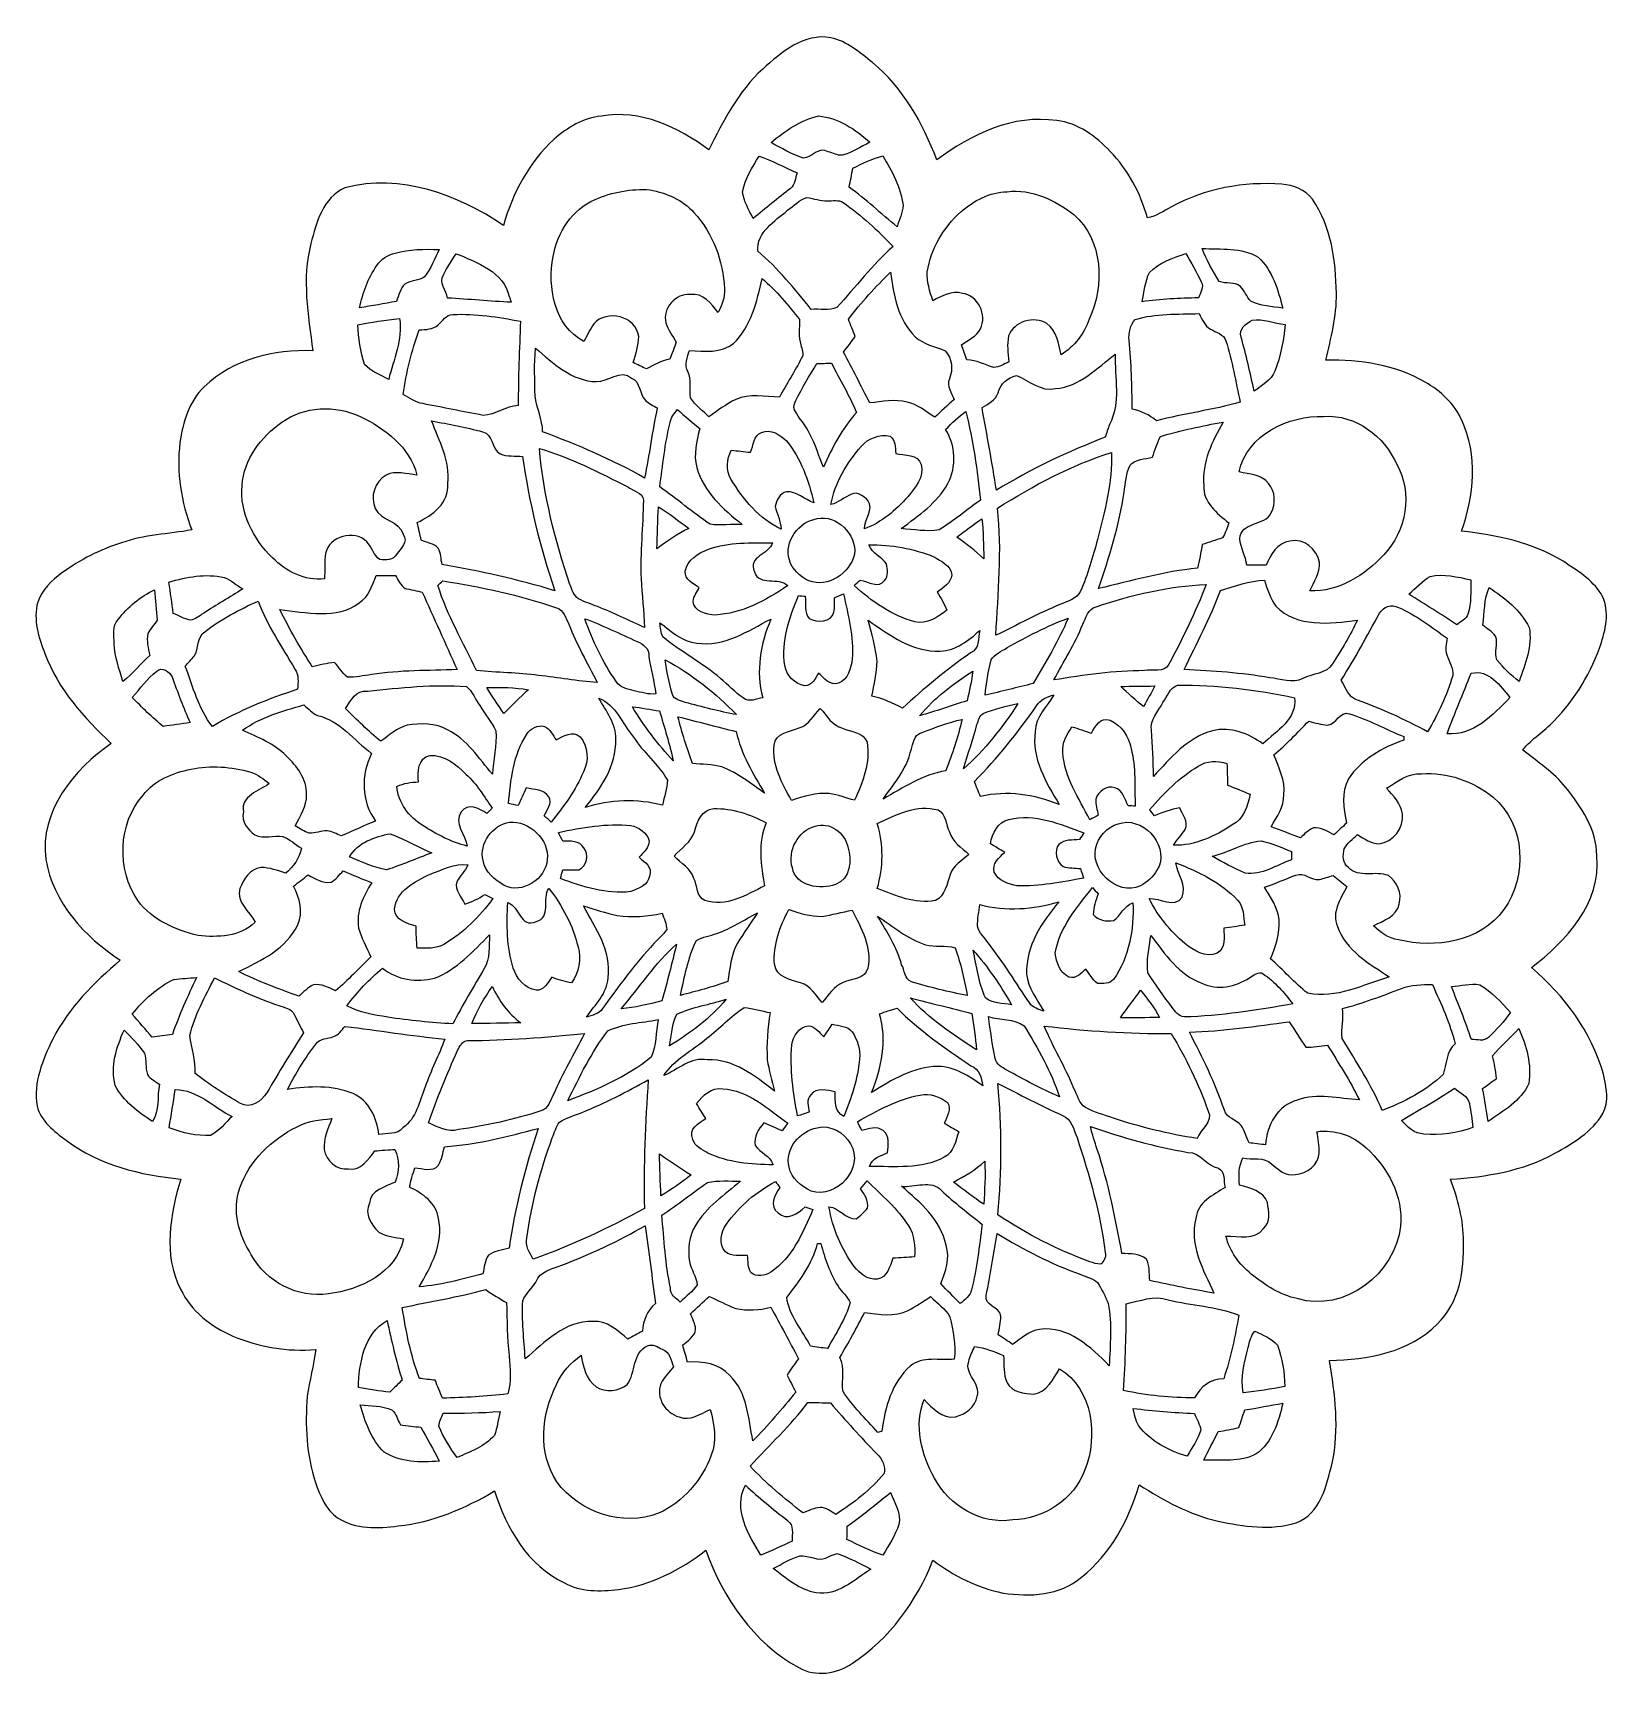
# Model space of a CAD drawing. Header units: centimetres. Extents: x -14.6 to 14.5, y -15.2 to 15.2.
import ezdxf

# ---------------------------------------------------------------- set-up
doc = ezdxf.new("R2010")
doc.units = ezdxf.units.CM
doc.header["$MEASUREMENT"] = 0
doc.layers.add('Camada 1', color=7, linetype='Continuous')

msp = doc.modelspace()

# ---------------------------------------------------------------- linework, layer by layer
at = {"layer": 'Camada 1', "color": 140}
for points, knots in [([(-1.11301, 14.5542), (-0.77082, 14.86464), (-0.35525, 15.22307), (0.1457, 15.13417), (0.1457, 15.13417), (0.44521, 15.06961), (0.68263, 14.85794), (0.91687, 14.67485), (0.91687, 14.67485), (1.48449, 14.2113), (1.84256, 13.55161), (2.10502, 12.87886), (2.10502, 12.87886), (2.74108, 13.34523), (3.51084, 13.72623), (4.32223, 13.6017), (4.32223, 13.6017), (4.71382, 13.56078), (5.04472, 13.31101), (5.30754, 13.03337), (5.30754, 13.03337), (5.64197, 12.69259), (5.87022, 12.26009), (5.99616, 11.80289), (5.99616, 11.80289), (6.15915, 11.83252), (6.29532, 11.93553), (6.44137, 12.0075), (6.44137, 12.0075), (7.05944, 12.34757), (7.78051, 12.4774), (8.48078, 12.4273), (8.48078, 12.4273), (8.69386, 12.41072), (8.91434, 12.32606), (9.04593, 12.15002), (9.04593, 12.15002), (9.39906, 11.6459), (9.4809, 11.00808), (9.48902, 10.40836), (9.48902, 10.40836), (9.49889, 9.98784), (9.38777, 9.5818), (9.29605, 9.17575), (9.29605, 9.17575), (9.92822, 9.18139), (10.57875, 9.09496), (11.1319, 8.76829), (11.1319, 8.76829), (11.41518, 8.60354), (11.67659, 8.37212), (11.80536, 8.06415), (11.80536, 8.06415), (12.10839, 7.42315), (12.0336, 6.6675), (11.80253, 6.01592), (11.80253, 6.01592), (12.452, 5.93937), (13.11698, 5.81096), (13.67861, 5.45888), (13.67861, 5.45888), (13.93684, 5.29272), (14.21201, 5.12057), (14.38134, 4.8574), (14.38134, 4.8574), (14.54115, 4.58576), (14.48082, 4.2418), (14.38698, 3.95711), (14.38698, 3.95711), (14.20777, 3.41665), (13.90685, 2.915), (13.50962, 2.50649), (13.50962, 2.50649), (13.32865, 2.31704), (13.10146, 2.17593), (12.93142, 1.97661), (12.93142, 1.97661), (13.202, 1.75013), (13.51139, 1.56034), (13.73082, 1.27811), (13.73082, 1.27811), (14.02256, 0.91722), (14.29702, 0.49918), (14.30302, 0.01693), (14.30302, 0.01693), (14.3891, -0.85302), (13.73681, -1.56139), (13.09264, -2.04858), (13.09264, -2.04858), (13.70506, -2.56822), (14.20707, -3.23885), (14.42544, -4.01955), (14.42544, -4.01955), (14.47059, -4.25485), (14.54856, -4.52649), (14.41203, -4.74592), (14.41203, -4.74592), (14.21906, -5.09199), (13.85923, -5.29061), (13.52621, -5.4804), (13.52621, -5.4804), (12.93812, -5.80884), (12.26044, -5.91502), (11.59722, -5.96159), (11.59722, -5.96159), (11.73692, -6.32777), (11.84028, -6.7123), (11.83781, -7.10812), (11.83781, -7.10812), (11.85721, -7.64681), (11.76267, -8.24583), (11.35309, -8.63635), (11.35309, -8.63635), (10.84262, -9.16129), (10.06193, -9.2964), (9.3599, -9.30698), (9.3599, -9.30698), (9.46644, -9.93105), (9.54828, -10.58016), (9.41105, -11.20528), (9.41105, -11.20528), (9.30557, -11.62156), (9.20044, -12.13732), (8.74466, -12.30842), (8.74466, -12.30842), (8.27617, -12.45553), (7.77416, -12.37756), (7.30462, -12.27772), (7.30462, -12.27772), (6.7758, -12.16096), (6.29779, -11.89461), (5.84447, -11.60745), (5.84447, -11.60745), (5.65785, -12.26009), (5.3146, -12.88803), (4.77626, -13.31419), (4.77626, -13.31419), (4.38044, -13.65497), (3.82199, -13.68213), (3.32811, -13.60593), (3.32811, -13.60593), (2.85468, -13.51174), (2.41582, -13.28914), (2.03306, -12.9988), (2.03306, -12.9988), (1.73426, -13.75727), (1.23225, -14.45154), (0.5461, -14.9031), (0.5461, -14.9031), (0.26388, -15.10277), (-0.13899, -15.16027), (-0.44591, -14.98565), (-0.44591, -14.98565), (-1.28446, -14.52845), (-1.84538, -13.69766), (-2.16288, -12.81571), (-2.16288, -12.81571), (-2.63454, -13.18048), (-3.18488, -13.46059), (-3.78037, -13.54314), (-3.78037, -13.54314), (-4.11374, -13.57912), (-4.47569, -13.58618), (-4.77838, -13.42002), (-4.77838, -13.42002), (-5.45536, -13.10252), (-5.85011, -12.40614), (-6.06919, -11.71928), (-6.06919, -11.71928), (-6.61317, -12.04595), (-7.21254, -12.29995), (-7.8486, -12.36733), (-7.8486, -12.36733), (-8.2236, -12.41354), (-8.64059, -12.43401), (-8.96973, -12.21493), (-8.96973, -12.21493), (-9.19445, -12.07029), (-9.28934, -11.8043), (-9.37895, -11.56511), (-9.37895, -11.56511), (-9.54546, -11.05217), (-9.57333, -10.50502), (-9.53135, -9.97091), (-9.53135, -9.97091), (-9.48796, -9.68057), (-9.41176, -9.39624), (-9.37225, -9.10519), (-9.37225, -9.10519), (-9.89436, -9.15458), (-10.42317, -9.05581), (-10.90648, -8.85825), (-10.90648, -8.85825), (-11.31076, -8.6868), (-11.68118, -8.39541), (-11.87097, -7.99147), (-11.87097, -7.99147), (-12.1987, -7.35859), (-12.06747, -6.60717), (-11.86744, -5.95701), (-11.86744, -5.95701), (-12.61639, -5.8868), (-13.37628, -5.69595), (-13.98905, -5.24051), (-13.98905, -5.24051), (-14.20742, -5.07577), (-14.45366, -4.88527), (-14.52421, -4.60834), (-14.52421, -4.60834), (-14.60006, -4.17407), (-14.41697, -3.75179), (-14.23317, -3.36903), (-14.23317, -3.36903), (-13.94107, -2.78836), (-13.47117, -2.33045), (-12.98575, -1.911), (-12.98575, -1.911), (-13.64615, -1.48766), (-14.22682, -0.84102), (-14.36546, -0.04798), (-14.36546, -0.04798), (-14.47588, 0.84173), (-13.84229, 1.61678), (-13.15261, 2.09338), (-13.15261, 2.09338), (-13.65956, 2.56434), (-14.13298, 3.09527), (-14.38134, 3.7525), (-14.38134, 3.7525), (-14.49388, 4.0513), (-14.60183, 4.38115), (-14.51187, 4.70041), (-14.51187, 4.70041), (-14.43743, 4.93148), (-14.25363, 5.10364), (-14.06384, 5.24334), (-14.06384, 5.24334), (-13.72905, 5.48499), (-13.35934, 5.68184), (-12.96282, 5.79967), (-12.96282, 5.79967), (-12.54478, 5.9503), (-12.09534, 5.96018), (-11.66213, 6.03885), (-11.66213, 6.03885), (-11.86392, 6.54861), (-11.9507, 7.10565), (-11.88438, 7.65175), (-11.88438, 7.65175), (-11.83252, 8.02569), (-11.71293, 8.4134), (-11.43494, 8.68327), (-11.43494, 8.68327), (-10.90895, 9.19586), (-10.14201, 9.3786), (-9.42658, 9.34967), (-9.42658, 9.34967), (-9.51548, 10.00442), (-9.6333, 10.67894), (-9.46326, 11.33122), (-9.46326, 11.33122), (-9.36237, 11.72069), (-9.24207, 12.18318), (-8.83426, 12.35922), (-8.83426, 12.35922), (-7.80979, 12.6305), (-6.75111, 12.2361), (-5.90338, 11.6653), (-5.90338, 11.6653), (-5.73934, 12.26679), (-5.42819, 12.83194), (-4.96852, 13.25739), (-4.96852, 13.25739), (-4.72193, 13.47329), (-4.42913, 13.65532), (-4.0954, 13.68672), (-4.0954, 13.68672), (-3.37503, 13.81196), (-2.67053, 13.48352), (-2.10855, 13.05948), (-2.10855, 13.05948), (-1.8415, 13.59676), (-1.56386, 14.14357), (-1.11301, 14.5542), (-1.11301, 14.5542), (-1.11301, 14.5542), (-1.11301, 14.5542), (-1.11301, 14.5542)], [0, 0, 0, 0, 0.01369863, 0.01369863, 0.01369863, 0.01369863, 0.02739726, 0.02739726, 0.02739726, 0.02739726, 0.04109589, 0.04109589, 0.04109589, 0.04109589, 0.05479452, 0.05479452, 0.05479452, 0.05479452, 0.06849315, 0.06849315, 0.06849315, 0.06849315, 0.08219178, 0.08219178, 0.08219178, 0.08219178, 0.09589041, 0.09589041, 0.09589041, 0.09589041, 0.10958904, 0.10958904, 0.10958904, 0.10958904, 0.12328767, 0.12328767, 0.12328767, 0.12328767, 0.1369863, 0.1369863, 0.1369863, 0.1369863, 0.15068493, 0.15068493, 0.15068493, 0.15068493, 0.16438356, 0.16438356, 0.16438356, 0.16438356, 0.17808219, 0.17808219, 0.17808219, 0.17808219, 0.19178082, 0.19178082, 0.19178082, 0.19178082, 0.20547945, 0.20547945, 0.20547945, 0.20547945, 0.21917808, 0.21917808, 0.21917808, 0.21917808, 0.23287671, 0.23287671, 0.23287671, 0.23287671, 0.24657534, 0.24657534, 0.24657534, 0.24657534, 0.26027397, 0.26027397, 0.26027397, 0.26027397, 0.2739726, 0.2739726, 0.2739726, 0.2739726, 0.28767123, 0.28767123, 0.28767123, 0.28767123, 0.30136986, 0.30136986, 0.30136986, 0.30136986, 0.31506849, 0.31506849, 0.31506849, 0.31506849, 0.32876712, 0.32876712, 0.32876712, 0.32876712, 0.34246575, 0.34246575, 0.34246575, 0.34246575, 0.35616438, 0.35616438, 0.35616438, 0.35616438, 0.36986301, 0.36986301, 0.36986301, 0.36986301, 0.38356164, 0.38356164, 0.38356164, 0.38356164, 0.39726027, 0.39726027, 0.39726027, 0.39726027, 0.4109589, 0.4109589, 0.4109589, 0.4109589, 0.42465753, 0.42465753, 0.42465753, 0.42465753, 0.43835616, 0.43835616, 0.43835616, 0.43835616, 0.45205479, 0.45205479, 0.45205479, 0.45205479, 0.46575342, 0.46575342, 0.46575342, 0.46575342, 0.47945205, 0.47945205, 0.47945205, 0.47945205, 0.49315068, 0.49315068, 0.49315068, 0.49315068, 0.50684932, 0.50684932, 0.50684932, 0.50684932, 0.52054795, 0.52054795, 0.52054795, 0.52054795, 0.53424658, 0.53424658, 0.53424658, 0.53424658, 0.54794521, 0.54794521, 0.54794521, 0.54794521, 0.56164384, 0.56164384, 0.56164384, 0.56164384, 0.57534247, 0.57534247, 0.57534247, 0.57534247, 0.5890411, 0.5890411, 0.5890411, 0.5890411, 0.60273973, 0.60273973, 0.60273973, 0.60273973, 0.61643836, 0.61643836, 0.61643836, 0.61643836, 0.63013699, 0.63013699, 0.63013699, 0.63013699, 0.64383562, 0.64383562, 0.64383562, 0.64383562, 0.65753425, 0.65753425, 0.65753425, 0.65753425, 0.67123288, 0.67123288, 0.67123288, 0.67123288, 0.68493151, 0.68493151, 0.68493151, 0.68493151, 0.69863014, 0.69863014, 0.69863014, 0.69863014, 0.71232877, 0.71232877, 0.71232877, 0.71232877, 0.7260274, 0.7260274, 0.7260274, 0.7260274, 0.73972603, 0.73972603, 0.73972603, 0.73972603, 0.75342466, 0.75342466, 0.75342466, 0.75342466, 0.76712329, 0.76712329, 0.76712329, 0.76712329, 0.78082192, 0.78082192, 0.78082192, 0.78082192, 0.79452055, 0.79452055, 0.79452055, 0.79452055, 0.80821918, 0.80821918, 0.80821918, 0.80821918, 0.82191781, 0.82191781, 0.82191781, 0.82191781, 0.83561644, 0.83561644, 0.83561644, 0.83561644, 0.84931507, 0.84931507, 0.84931507, 0.84931507, 0.8630137, 0.8630137, 0.8630137, 0.8630137, 0.87671233, 0.87671233, 0.87671233, 0.87671233, 0.89041096, 0.89041096, 0.89041096, 0.89041096, 0.90410959, 0.90410959, 0.90410959, 0.90410959, 0.91780822, 0.91780822, 0.91780822, 0.91780822, 0.93150685, 0.93150685, 0.93150685, 0.93150685, 0.94520548, 0.94520548, 0.94520548, 0.94520548, 0.95890411, 0.95890411, 0.95890411, 0.95890411, 0.97260274, 0.97260274, 0.97260274, 0.97260274, 1, 1, 1, 1]), ([(-0.95991, 13.19601), (-0.76482, 13.09441), (-0.57503, 12.97446), (-0.36371, 12.9099), (-0.36371, 12.9099), (-0.19932, 12.91061), (-0.08361, 13.14168), (0.09737, 13.0235), (0.09737, 13.0235), (0.18415, 13.00692), (0.26529, 12.95612), (0.35525, 12.9607), (0.35525, 12.9607), (0.53834, 13.00727), (0.69744, 13.11628), (0.86431, 13.20094), (0.86431, 13.20094), (0.60466, 13.44648), (0.27764, 13.65285), (-0.0822, 13.68954), (-0.0822, 13.68954), (-0.41169, 13.60734), (-0.70379, 13.41367), (-0.95991, 13.19601), (-0.95991, 13.19601), (-0.95991, 13.19601), (-0.95991, 13.19601), (-0.95991, 13.19601)], [0, 0, 0, 0, 0.125, 0.125, 0.125, 0.125, 0.25, 0.25, 0.25, 0.25, 0.375, 0.375, 0.375, 0.375, 0.5, 0.5, 0.5, 0.5, 0.625, 0.625, 0.625, 0.625, 0.75, 0.75, 0.75, 0.75, 1, 1, 1, 1]), ([(-1.1811, 12.948), (-1.30387, 12.74057), (-1.44004, 12.5289), (-1.48449, 12.28866), (-1.48449, 12.28866), (-1.47073, 12.10839), (-1.36349, 11.95105), (-1.28729, 11.79124), (-1.28729, 11.79124), (-1.06257, 11.98245), (-0.83256, 12.16766), (-0.60078, 12.3504), (-0.60078, 12.3504), (-0.50906, 12.41354), (-0.51188, 12.54231), (-0.47837, 12.63544), (-0.47837, 12.63544), (-0.71049, 12.7448), (-0.93945, 12.86122), (-1.1811, 12.948), (-1.1811, 12.948), (-1.1811, 12.948), (-1.1811, 12.948), (-1.1811, 12.948)], [0, 0, 0, 0, 0.14285714, 0.14285714, 0.14285714, 0.14285714, 0.28571429, 0.28571429, 0.28571429, 0.28571429, 0.42857143, 0.42857143, 0.42857143, 0.42857143, 0.57142857, 0.57142857, 0.57142857, 0.57142857, 0.71428571, 0.71428571, 0.71428571, 0.71428571, 1, 1, 1, 1]), ([(0.55316, 12.72187), (0.53058, 12.6051), (0.50976, 12.48798), (0.48436, 12.37156), (0.48436, 12.37156), (0.79446, 12.14579), (1.07386, 11.88261), (1.37195, 11.64167), (1.37195, 11.64167), (1.40899, 11.77325), (1.47179, 11.90025), (1.48026, 12.03784), (1.48026, 12.03784), (1.43792, 12.36839), (1.27847, 12.66825), (1.10666, 12.94836), (1.10666, 12.94836), (0.91228, 12.89897), (0.73025, 12.81359), (0.55316, 12.72187), (0.55316, 12.72187), (0.55316, 12.72187), (0.55316, 12.72187), (0.55316, 12.72187)], [0, 0, 0, 0, 0.14285714, 0.14285714, 0.14285714, 0.14285714, 0.28571429, 0.28571429, 0.28571429, 0.28571429, 0.42857143, 0.42857143, 0.42857143, 0.42857143, 0.57142857, 0.57142857, 0.57142857, 0.57142857, 0.71428571, 0.71428571, 0.71428571, 0.71428571, 1, 1, 1, 1]), ([(-4.21111, 12.1472), (-4.62774, 11.95811), (-4.91808, 11.54042), (-4.98334, 11.09063), (-4.98334, 11.09063), (-5.09482, 10.52759), (-4.9724, 9.81181), (-4.41748, 9.52006), (-4.41748, 9.52006), (-4.35963, 9.63083), (-4.30389, 9.74302), (-4.23474, 9.84744), (-4.23474, 9.84744), (-3.99909, 10.12084), (-3.44629, 9.98749), (-3.40572, 9.61249), (-3.40572, 9.61249), (-3.40536, 9.44668), (-3.45899, 9.28723), (-3.50838, 9.13095), (-3.50838, 9.13095), (-3.42583, 9.09214), (-3.34328, 9.05263), (-3.26073, 9.01277), (-3.26073, 9.01277), (-3.12738, 9.0932), (-2.98591, 9.16199), (-2.83175, 9.19162), (-2.83175, 9.19162), (-2.80141, 9.26994), (-2.74073, 9.42657), (-2.71039, 9.50489), (-2.71039, 9.50489), (-2.7753, 9.62448), (-2.86491, 9.73349), (-2.90301, 9.86543), (-2.90301, 9.86543), (-2.97109, 10.13425), (-2.72098, 10.41259), (-2.45181, 10.38931), (-2.45181, 10.38931), (-2.21121, 10.42317), (-2.06587, 10.21362), (-1.93393, 10.05417), (-1.93393, 10.05417), (-1.87008, 10.1921), (-1.80693, 10.33639), (-1.82245, 10.49373), (-1.82245, 10.49373), (-1.84256, 11.00737), (-2.03094, 11.52419), (-2.38584, 11.90166), (-2.38584, 11.90166), (-2.58904, 12.14049), (-2.89631, 12.26502), (-3.19723, 12.32253), (-3.19723, 12.32253), (-3.54365, 12.35075), (-3.89184, 12.27949), (-4.21111, 12.1472), (-4.21111, 12.1472), (-4.21111, 12.1472), (-4.21111, 12.1472), (-4.21111, 12.1472)], [0, 0, 0, 0, 0.05882353, 0.05882353, 0.05882353, 0.05882353, 0.11764706, 0.11764706, 0.11764706, 0.11764706, 0.17647059, 0.17647059, 0.17647059, 0.17647059, 0.23529412, 0.23529412, 0.23529412, 0.23529412, 0.29411765, 0.29411765, 0.29411765, 0.29411765, 0.35294118, 0.35294118, 0.35294118, 0.35294118, 0.41176471, 0.41176471, 0.41176471, 0.41176471, 0.47058824, 0.47058824, 0.47058824, 0.47058824, 0.52941176, 0.52941176, 0.52941176, 0.52941176, 0.58823529, 0.58823529, 0.58823529, 0.58823529, 0.64705882, 0.64705882, 0.64705882, 0.64705882, 0.70588235, 0.70588235, 0.70588235, 0.70588235, 0.76470588, 0.76470588, 0.76470588, 0.76470588, 0.82352941, 0.82352941, 0.82352941, 0.82352941, 0.88235294, 0.88235294, 0.88235294, 0.88235294, 1, 1, 1, 1]), ([(-0.29492, 12.18106), (-0.43568, 12.14473), (-0.53763, 12.02337), (-0.65581, 11.94541), (-0.65581, 11.94541), (-0.88971, 11.73903), (-1.22767, 11.54571), (-1.20403, 11.18694), (-1.20403, 11.18694), (-0.82621, 10.8772), (-0.52388, 10.48949), (-0.21519, 10.11414), (-0.21519, 10.11414), (-0.05856, 10.12684), (0.11536, 10.08062), (0.25929, 10.14906), (0.25929, 10.14906), (0.59972, 10.52971), (0.91722, 10.93294), (1.29575, 11.27866), (1.29575, 11.27866), (1.01106, 11.57252), (0.71191, 11.8558), (0.3743, 12.08864), (0.3743, 12.08864), (0.28892, 12.14684), (0.18097, 12.11404), (0.08502, 12.12074), (0.08502, 12.12074), (-0.04586, 12.11756), (-0.16792, 12.16307), (-0.29492, 12.18106), (-0.29492, 12.18106), (-0.29492, 12.18106), (-0.29492, 12.18106), (-0.29492, 12.18106)], [0, 0, 0, 0, 0.1, 0.1, 0.1, 0.1, 0.2, 0.2, 0.2, 0.2, 0.3, 0.3, 0.3, 0.3, 0.4, 0.4, 0.4, 0.4, 0.5, 0.5, 0.5, 0.5, 0.6, 0.6, 0.6, 0.6, 0.7, 0.7, 0.7, 0.7, 0.8, 0.8, 0.8, 0.8, 1, 1, 1, 1]), ([(2.54706, 11.91719), (2.23308, 11.62473), (1.99037, 11.23738), (1.92934, 10.80735), (1.92934, 10.80735), (1.91594, 10.62426), (1.97485, 10.44575), (2.03059, 10.27395), (2.03059, 10.27395), (2.20063, 10.35685), (2.37807, 10.46903), (2.5781, 10.40906), (2.5781, 10.40906), (2.86632, 10.37661), (3.0413, 10.00866), (2.91042, 9.7536), (2.91042, 9.7536), (2.83492, 9.61425), (2.68429, 9.54405), (2.55799, 9.45903), (2.55799, 9.45903), (2.59186, 9.36625), (2.62537, 9.27312), (2.65959, 9.17998), (2.65959, 9.17998), (2.8381, 9.1821), (2.99226, 9.08685), (3.15877, 9.03922), (3.15877, 9.03922), (3.26002, 9.0424), (3.34716, 9.10308), (3.43606, 9.14576), (3.43606, 9.14576), (3.41736, 9.30416), (3.39831, 9.46609), (3.43253, 9.62378), (3.43253, 9.62378), (3.53272, 9.89471), (3.89855, 9.99807), (4.13914, 9.85308), (4.13914, 9.85308), (4.32188, 9.71903), (4.3561, 9.47773), (4.40196, 9.27276), (4.40196, 9.27276), (4.64361, 9.42869), (4.83023, 9.65906), (4.92054, 9.93316), (4.92054, 9.93316), (5.20841, 10.55194), (5.17984, 11.39543), (4.6355, 11.86674), (4.6355, 11.86674), (4.28978, 12.13767), (3.85692, 12.34228), (3.40536, 12.28796), (3.40536, 12.28796), (3.08257, 12.28513), (2.78694, 12.12074), (2.54706, 11.91719), (2.54706, 11.91719), (2.54706, 11.91719), (2.54706, 11.91719), (2.54706, 11.91719)], [0, 0, 0, 0, 0.05882353, 0.05882353, 0.05882353, 0.05882353, 0.11764706, 0.11764706, 0.11764706, 0.11764706, 0.17647059, 0.17647059, 0.17647059, 0.17647059, 0.23529412, 0.23529412, 0.23529412, 0.23529412, 0.29411765, 0.29411765, 0.29411765, 0.29411765, 0.35294118, 0.35294118, 0.35294118, 0.35294118, 0.41176471, 0.41176471, 0.41176471, 0.41176471, 0.47058824, 0.47058824, 0.47058824, 0.47058824, 0.52941176, 0.52941176, 0.52941176, 0.52941176, 0.58823529, 0.58823529, 0.58823529, 0.58823529, 0.64705882, 0.64705882, 0.64705882, 0.64705882, 0.70588235, 0.70588235, 0.70588235, 0.70588235, 0.76470588, 0.76470588, 0.76470588, 0.76470588, 0.82352941, 0.82352941, 0.82352941, 0.82352941, 0.88235294, 0.88235294, 0.88235294, 0.88235294, 1, 1, 1, 1]), ([(7.01005, 11.2395), (7.08589, 11.02148), (7.21042, 10.8264), (7.32543, 10.62743), (7.32543, 10.62743), (7.44502, 10.57981), (7.60977, 10.62708), (7.7156, 10.53853), (7.7156, 10.53853), (7.79427, 10.46021), (7.82884, 10.34803), (7.9054, 10.2676), (7.9054, 10.2676), (8.08778, 10.17446), (8.29874, 10.16776), (8.49806, 10.13566), (8.49806, 10.13566), (8.4141, 10.47115), (8.30686, 10.83486), (8.04404, 11.07652), (8.04404, 11.07652), (7.74065, 11.26807), (7.35118, 11.21869), (7.01005, 11.2395), (7.01005, 11.2395), (7.01005, 11.2395), (7.01005, 11.2395), (7.01005, 11.2395)], [0, 0, 0, 0, 0.125, 0.125, 0.125, 0.125, 0.25, 0.25, 0.25, 0.25, 0.375, 0.375, 0.375, 0.375, 0.5, 0.5, 0.5, 0.5, 0.625, 0.625, 0.625, 0.625, 0.75, 0.75, 0.75, 0.75, 1, 1, 1, 1]), ([(-7.90646, 11.15236), (-8.04157, 11.12132), (-8.17104, 11.04547), (-8.24336, 10.92412), (-8.24336, 10.92412), (-8.40952, 10.69093), (-8.50441, 10.41859), (-8.56403, 10.14095), (-8.56403, 10.14095), (-8.33649, 10.18011), (-8.1086, 10.22032), (-7.88106, 10.26054), (-7.88106, 10.26054), (-7.83943, 10.36955), (-7.81756, 10.49902), (-7.72442, 10.57945), (-7.72442, 10.57945), (-7.61612, 10.65459), (-7.46795, 10.63801), (-7.36247, 10.71527), (-7.36247, 10.71527), (-7.24958, 10.86873), (-7.17409, 11.04688), (-7.09401, 11.21904), (-7.09401, 11.21904), (-7.36635, 11.23209), (-7.64223, 11.22433), (-7.90646, 11.15236), (-7.90646, 11.15236), (-7.90646, 11.15236), (-7.90646, 11.15236), (-7.90646, 11.15236)], [0, 0, 0, 0, 0.11111111, 0.11111111, 0.11111111, 0.11111111, 0.22222222, 0.22222222, 0.22222222, 0.22222222, 0.33333333, 0.33333333, 0.33333333, 0.33333333, 0.44444444, 0.44444444, 0.44444444, 0.44444444, 0.55555556, 0.55555556, 0.55555556, 0.55555556, 0.66666667, 0.66666667, 0.66666667, 0.66666667, 0.77777778, 0.77777778, 0.77777778, 0.77777778, 1, 1, 1, 1]), ([(-6.78004, 11.14284), (-6.85906, 11.01302), (-6.94655, 10.88813), (-7.01499, 10.75231), (-7.01499, 10.75231), (-7.0993, 10.60944), (-6.96419, 10.45916), (-6.93632, 10.32228), (-6.93632, 10.32228), (-6.54368, 10.30287), (-6.15244, 10.26089), (-5.75945, 10.24678), (-5.75945, 10.24678), (-5.7725, 10.28171), (-5.78556, 10.31699), (-5.79861, 10.35191), (-5.79861, 10.35191), (-5.89844, 10.80629), (-6.39621, 10.98479), (-6.78004, 11.14284), (-6.78004, 11.14284), (-6.78004, 11.14284), (-6.78004, 11.14284), (-6.78004, 11.14284)], [0, 0, 0, 0, 0.14285714, 0.14285714, 0.14285714, 0.14285714, 0.28571429, 0.28571429, 0.28571429, 0.28571429, 0.42857143, 0.42857143, 0.42857143, 0.42857143, 0.57142857, 0.57142857, 0.57142857, 0.57142857, 0.71428571, 0.71428571, 0.71428571, 0.71428571, 1, 1, 1, 1]), ([(6.03321, 10.79535), (5.95136, 10.62778), (5.93725, 10.43517), (5.89809, 10.25419), (5.89809, 10.25419), (6.24311, 10.30429), (6.59095, 10.32334), (6.93984, 10.32475), (6.93984, 10.32475), (6.97265, 10.41894), (7.04885, 10.52266), (6.99135, 10.62284), (6.99135, 10.62284), (6.90704, 10.80311), (6.80191, 10.9728), (6.70948, 11.14848), (6.70948, 11.14848), (6.46783, 11.06805), (6.21982, 10.97597), (6.03321, 10.79535), (6.03321, 10.79535), (6.03321, 10.79535), (6.03321, 10.79535), (6.03321, 10.79535)], [0, 0, 0, 0, 0.14285714, 0.14285714, 0.14285714, 0.14285714, 0.28571429, 0.28571429, 0.28571429, 0.28571429, 0.42857143, 0.42857143, 0.42857143, 0.42857143, 0.57142857, 0.57142857, 0.57142857, 0.57142857, 0.71428571, 0.71428571, 0.71428571, 0.71428571, 1, 1, 1, 1]), ([(-1.12536, 10.68564), (-1.21603, 10.2556), (-1.32891, 9.80264), (-1.65276, 9.48408), (-1.65276, 9.48408), (-1.87995, 9.29957), (-2.19639, 9.33697), (-2.46733, 9.35531), (-2.46733, 9.35531), (-2.50508, 9.22937), (-2.56752, 9.09038), (-2.49696, 8.96338), (-2.49696, 8.96338), (-2.41582, 8.81204), (-2.47685, 8.63847), (-2.44616, 8.4776), (-2.44616, 8.4776), (-2.36573, 8.33684), (-2.22109, 8.24583), (-2.10996, 8.13117), (-2.10996, 8.13117), (-1.94839, 8.24512), (-1.78788, 8.3626), (-1.60937, 8.44938), (-1.60937, 8.44938), (-1.35431, 8.56686), (-1.06998, 8.49277), (-0.80081, 8.49312), (-0.80081, 8.49312), (-0.67239, 8.73831), (-0.51788, 8.96867), (-0.39441, 9.21597), (-0.39441, 9.21597), (-0.34819, 9.29358), (-0.38664, 9.37895), (-0.40852, 9.45691), (-0.40852, 9.45691), (-0.45544, 9.6079), (-0.43568, 9.76983), (-0.43074, 9.92505), (-0.43074, 9.92505), (-0.64206, 10.19634), (-0.86501, 10.45986), (-1.12536, 10.68564), (-1.12536, 10.68564), (-1.12536, 10.68564), (-1.12536, 10.68564), (-1.12536, 10.68564)], [0, 0, 0, 0, 0.07692308, 0.07692308, 0.07692308, 0.07692308, 0.15384615, 0.15384615, 0.15384615, 0.15384615, 0.23076923, 0.23076923, 0.23076923, 0.23076923, 0.30769231, 0.30769231, 0.30769231, 0.30769231, 0.38461538, 0.38461538, 0.38461538, 0.38461538, 0.46153846, 0.46153846, 0.46153846, 0.46153846, 0.53846154, 0.53846154, 0.53846154, 0.53846154, 0.61538462, 0.61538462, 0.61538462, 0.61538462, 0.69230769, 0.69230769, 0.69230769, 0.69230769, 0.76923077, 0.76923077, 0.76923077, 0.76923077, 0.84615385, 0.84615385, 0.84615385, 0.84615385, 1, 1, 1, 1]), ([(0.47131, 9.93211), (0.51294, 9.82557), (0.55527, 9.71867), (0.59655, 9.61178), (0.59655, 9.61178), (0.52493, 9.51477), (0.45473, 9.4174), (0.37888, 9.32392), (0.37888, 9.32392), (0.54963, 9.01594), (0.70309, 8.69915), (0.86395, 8.38588), (0.86395, 8.38588), (1.09255, 8.40564), (1.32786, 8.46173), (1.5554, 8.39823), (1.5554, 8.39823), (1.75013, 8.35942), (1.90676, 8.22995), (2.06551, 8.11953), (2.06551, 8.11953), (2.18475, 8.22889), (2.30117, 8.34143), (2.42394, 8.44691), (2.42394, 8.44691), (2.37631, 8.56827), (2.28318, 8.69562), (2.33715, 8.83109), (2.33715, 8.83109), (2.41088, 9.00042), (2.38619, 9.21032), (2.26166, 9.34755), (2.26166, 9.34755), (2.07751, 9.43434), (1.85808, 9.4615), (1.70533, 9.60826), (1.70533, 9.60826), (1.38889, 9.91941), (1.3014, 10.37943), (1.24848, 10.8017), (1.24848, 10.8017), (0.96979, 10.53042), (0.70908, 10.24008), (0.47131, 9.93211), (0.47131, 9.93211), (0.47131, 9.93211), (0.47131, 9.93211), (0.47131, 9.93211)], [0, 0, 0, 0, 0.07692308, 0.07692308, 0.07692308, 0.07692308, 0.15384615, 0.15384615, 0.15384615, 0.15384615, 0.23076923, 0.23076923, 0.23076923, 0.23076923, 0.30769231, 0.30769231, 0.30769231, 0.30769231, 0.38461538, 0.38461538, 0.38461538, 0.38461538, 0.46153846, 0.46153846, 0.46153846, 0.46153846, 0.53846154, 0.53846154, 0.53846154, 0.53846154, 0.61538462, 0.61538462, 0.61538462, 0.61538462, 0.69230769, 0.69230769, 0.69230769, 0.69230769, 0.76923077, 0.76923077, 0.76923077, 0.76923077, 0.84615385, 0.84615385, 0.84615385, 0.84615385, 1, 1, 1, 1]), ([(-7.11341, 9.82804), (-7.20513, 9.73949), (-7.34131, 9.74337), (-7.45949, 9.73384), (-7.45949, 9.73384), (-7.60589, 9.34896), (-7.70079, 8.94644), (-7.75758, 8.53899), (-7.75758, 8.53899), (-7.63976, 8.48078), (-7.52969, 8.39541), (-7.39704, 8.37177), (-7.39704, 8.37177), (-7.02451, 8.30333), (-6.65374, 8.2236), (-6.28121, 8.15587), (-6.28121, 8.15587), (-6.05049, 8.15834), (-5.86246, 8.32591), (-5.63139, 8.33931), (-5.63139, 8.33931), (-5.6321, 8.8579), (-5.60952, 9.37542), (-5.59012, 9.8933), (-5.59012, 9.8933), (-6.0011, 9.97338), (-6.4202, 10.03688), (-6.84036, 10.01959), (-6.84036, 10.01959), (-6.9656, 10.02418), (-7.02663, 9.89612), (-7.11341, 9.82804), (-7.11341, 9.82804), (-7.11341, 9.82804), (-7.11341, 9.82804), (-7.11341, 9.82804)], [0, 0, 0, 0, 0.1, 0.1, 0.1, 0.1, 0.2, 0.2, 0.2, 0.2, 0.3, 0.3, 0.3, 0.3, 0.4, 0.4, 0.4, 0.4, 0.5, 0.5, 0.5, 0.5, 0.6, 0.6, 0.6, 0.6, 0.7, 0.7, 0.7, 0.7, 0.8, 0.8, 0.8, 0.8, 1, 1, 1, 1]), ([(5.7718, 9.92681), (5.67796, 9.82839), (5.64656, 9.6774), (5.65714, 9.54334), (5.65714, 9.54334), (5.69877, 9.12107), (5.71465, 8.69597), (5.71429, 8.27158), (5.71429, 8.27158), (5.87904, 8.23454), (6.03462, 8.16681), (6.16268, 8.05533), (6.16268, 8.05533), (6.67491, 8.18727), (7.20231, 8.25747), (7.71207, 8.39752), (7.71207, 8.39752), (7.62741, 8.77605), (7.56885, 9.1627), (7.44679, 9.53135), (7.44679, 9.53135), (7.40727, 9.65941), (7.26475, 9.68763), (7.16386, 9.74972), (7.16386, 9.74972), (7.05203, 9.80722), (7.00828, 9.93281), (6.95149, 10.03653), (6.95149, 10.03653), (6.55884, 10.02171), (6.15068, 10.04394), (5.7718, 9.92681), (5.7718, 9.92681), (5.7718, 9.92681), (5.7718, 9.92681), (5.7718, 9.92681)], [0, 0, 0, 0, 0.1, 0.1, 0.1, 0.1, 0.2, 0.2, 0.2, 0.2, 0.3, 0.3, 0.3, 0.3, 0.4, 0.4, 0.4, 0.4, 0.5, 0.5, 0.5, 0.5, 0.6, 0.6, 0.6, 0.6, 0.7, 0.7, 0.7, 0.7, 0.8, 0.8, 0.8, 0.8, 1, 1, 1, 1]), ([(-8.59896, 9.82592), (-8.57885, 9.57933), (-8.55592, 9.33027), (-8.47019, 9.09602), (-8.47019, 9.09602), (-8.35343, 8.96479), (-8.17704, 8.90552), (-8.02605, 8.8205), (-8.02605, 8.8205), (-7.93291, 9.1881), (-7.76217, 9.55534), (-7.82567, 9.94234), (-7.82567, 9.94234), (-8.08531, 9.91729), (-8.34319, 9.87742), (-8.59896, 9.82592), (-8.59896, 9.82592), (-8.59896, 9.82592), (-8.59896, 9.82592), (-8.59896, 9.82592)], [0, 0, 0, 0, 0.16666667, 0.16666667, 0.16666667, 0.16666667, 0.33333333, 0.33333333, 0.33333333, 0.33333333, 0.5, 0.5, 0.5, 0.5, 0.66666667, 0.66666667, 0.66666667, 0.66666667, 1, 1, 1, 1]), ([(7.93327, 9.91411), (7.81967, 9.85696), (7.67433, 9.7476), (7.72971, 9.60191), (7.72971, 9.60191), (7.8172, 9.27029), (7.90116, 8.93762), (7.96854, 8.60107), (7.96854, 8.60107), (8.1093, 8.70797), (8.28005, 8.80181), (8.35131, 8.97184), (8.35131, 8.97184), (8.46173, 9.24736), (8.5157, 9.54087), (8.5411, 9.83544), (8.5411, 9.83544), (8.33896, 9.85449), (8.13682, 9.94586), (7.93327, 9.91411), (7.93327, 9.91411), (7.93327, 9.91411), (7.93327, 9.91411), (7.93327, 9.91411)], [0, 0, 0, 0, 0.14285714, 0.14285714, 0.14285714, 0.14285714, 0.28571429, 0.28571429, 0.28571429, 0.28571429, 0.42857143, 0.42857143, 0.42857143, 0.42857143, 0.57142857, 0.57142857, 0.57142857, 0.57142857, 0.71428571, 0.71428571, 0.71428571, 0.71428571, 1, 1, 1, 1]), ([(-5.31495, 9.39906), (-5.33471, 9.10378), (-5.33083, 8.8078), (-5.31777, 8.51217), (-5.31777, 8.51217), (-5.29343, 8.28781), (-5.18195, 8.08002), (-5.18089, 7.85177), (-5.18089, 7.85177), (-4.53425, 7.60836), (-3.89573, 7.34166), (-3.29565, 6.99664), (-3.29565, 6.99664), (-3.20816, 7.42703), (-3.1556, 7.86377), (-3.06105, 8.29239), (-3.06105, 8.29239), (-3.13655, 8.33508), (-3.21804, 8.37142), (-3.28224, 8.43104), (-3.28224, 8.43104), (-3.39478, 8.55521), (-3.36762, 8.77147), (-3.53942, 8.84555), (-3.53942, 8.84555), (-3.73486, 9.02123), (-3.97545, 8.77358), (-4.18465, 8.77887), (-4.18465, 8.77887), (-4.64185, 8.78664), (-4.98687, 9.12072), (-5.31495, 9.39906), (-5.31495, 9.39906), (-5.31495, 9.39906), (-5.31495, 9.39906), (-5.31495, 9.39906)], [0, 0, 0, 0, 0.1, 0.1, 0.1, 0.1, 0.2, 0.2, 0.2, 0.2, 0.3, 0.3, 0.3, 0.3, 0.4, 0.4, 0.4, 0.4, 0.5, 0.5, 0.5, 0.5, 0.6, 0.6, 0.6, 0.6, 0.7, 0.7, 0.7, 0.7, 0.8, 0.8, 0.8, 0.8, 1, 1, 1, 1]), ([(-0.11218, 9.11154), (-0.24871, 8.88894), (-0.38664, 8.66634), (-0.49918, 8.43033), (-0.49918, 8.43033), (-0.5207, 8.37636), (-0.55457, 8.31321), (-0.52352, 8.25606), (-0.52352, 8.25606), (-0.43991, 8.10048), (-0.31856, 7.96784), (-0.24165, 7.80768), (-0.24165, 7.80768), (-0.13053, 7.61612), (-0.08431, 7.39704), (0.01094, 7.19808), (0.01094, 7.19808), (0.16827, 7.55897), (0.35243, 7.91351), (0.61913, 8.20667), (0.61913, 8.20667), (0.48719, 8.52205), (0.31609, 8.81874), (0.15628, 9.12036), (0.15628, 9.12036), (0.06632, 9.11719), (-0.02293, 9.11437), (-0.11218, 9.11154), (-0.11218, 9.11154), (-0.11218, 9.11154), (-0.11218, 9.11154), (-0.11218, 9.11154)], [0, 0, 0, 0, 0.11111111, 0.11111111, 0.11111111, 0.11111111, 0.22222222, 0.22222222, 0.22222222, 0.22222222, 0.33333333, 0.33333333, 0.33333333, 0.33333333, 0.44444444, 0.44444444, 0.44444444, 0.44444444, 0.55555556, 0.55555556, 0.55555556, 0.55555556, 0.66666667, 0.66666667, 0.66666667, 0.66666667, 0.77777778, 0.77777778, 0.77777778, 0.77777778, 1, 1, 1, 1]), ([(4.2993, 8.6487), (4.0259, 8.58873), (3.81106, 8.79828), (3.57681, 8.89353), (3.57681, 8.89353), (3.41418, 8.85578), (3.27836, 8.73901), (3.2385, 8.5725), (3.2385, 8.5725), (3.18911, 8.43668), (3.05929, 8.36436), (2.94076, 8.29769), (2.94076, 8.29769), (3.03071, 7.78969), (3.12843, 7.2831), (3.20675, 6.77263), (3.20675, 6.77263), (3.84246, 7.16386), (4.52049, 7.48277), (5.21617, 7.75123), (5.21617, 7.75123), (5.24122, 7.83026), (5.26768, 7.90892), (5.29555, 7.98689), (5.29555, 7.98689), (5.50862, 8.38306), (5.38833, 8.85966), (5.40314, 9.28829), (5.40314, 9.28829), (5.06624, 9.03005), (4.74733, 8.68362), (4.2993, 8.6487), (4.2993, 8.6487), (4.2993, 8.6487), (4.2993, 8.6487), (4.2993, 8.6487)], [0, 0, 0, 0, 0.1, 0.1, 0.1, 0.1, 0.2, 0.2, 0.2, 0.2, 0.3, 0.3, 0.3, 0.3, 0.4, 0.4, 0.4, 0.4, 0.5, 0.5, 0.5, 0.5, 0.6, 0.6, 0.6, 0.6, 0.7, 0.7, 0.7, 0.7, 0.8, 0.8, 0.8, 0.8, 1, 1, 1, 1]), ([(-10.00337, 8.02816), (-10.38366, 7.75723), (-10.70363, 7.3406), (-10.73679, 6.86012), (-10.73679, 6.86012), (-10.78124, 6.35459), (-10.52724, 5.86952), (-10.17446, 5.52379), (-10.17446, 5.52379), (-9.92152, 5.27191), (-9.57615, 5.09058), (-9.20962, 5.13433), (-9.20962, 5.13433), (-9.20785, 5.29061), (-9.21244, 5.44759), (-9.19515, 5.60246), (-9.19515, 5.60246), (-9.12813, 5.92067), (-8.65893, 6.05296), (-8.4328, 5.82119), (-8.4328, 5.82119), (-8.33296, 5.72699), (-8.31003, 5.5686), (-8.19185, 5.49381), (-8.19185, 5.49381), (-8.08179, 5.47017), (-7.94068, 5.47864), (-7.87929, 5.58659), (-7.87929, 5.58659), (-7.80768, 5.69524), (-7.65598, 5.81625), (-7.75899, 5.95806), (-7.75899, 5.95806), (-7.8292, 6.21524), (-8.17069, 6.20324), (-8.27334, 6.43678), (-8.27334, 6.43678), (-8.37777, 6.65268), (-8.27864, 6.93208), (-8.07473, 7.05238), (-8.07473, 7.05238), (-7.89587, 7.14163), (-7.69197, 7.07037), (-7.50394, 7.05273), (-7.50394, 7.05273), (-7.63588, 7.57132), (-8.09378, 7.91422), (-8.55345, 8.1347), (-8.55345, 8.1347), (-9.00994, 8.34954), (-9.58779, 8.32661), (-10.00337, 8.02816), (-10.00337, 8.02816), (-10.00337, 8.02816), (-10.00337, 8.02816), (-10.00337, 8.02816)], [0, 0, 0, 0, 0.06666667, 0.06666667, 0.06666667, 0.06666667, 0.13333333, 0.13333333, 0.13333333, 0.13333333, 0.2, 0.2, 0.2, 0.2, 0.26666667, 0.26666667, 0.26666667, 0.26666667, 0.33333333, 0.33333333, 0.33333333, 0.33333333, 0.4, 0.4, 0.4, 0.4, 0.46666667, 0.46666667, 0.46666667, 0.46666667, 0.53333333, 0.53333333, 0.53333333, 0.53333333, 0.6, 0.6, 0.6, 0.6, 0.66666667, 0.66666667, 0.66666667, 0.66666667, 0.73333333, 0.73333333, 0.73333333, 0.73333333, 0.8, 0.8, 0.8, 0.8, 0.86666667, 0.86666667, 0.86666667, 0.86666667, 1, 1, 1, 1]), ([(-2.82646, 8.02111), (-2.92065, 7.63058), (-2.95945, 7.22947), (-3.01625, 6.83225), (-3.01625, 6.83225), (-2.69663, 6.61529), (-2.40736, 6.35388), (-2.08456, 6.14257), (-2.08456, 6.14257), (-1.88913, 6.11505), (-1.68839, 6.15244), (-1.49119, 6.13833), (-1.49119, 6.13833), (-1.84432, 6.41879), (-2.20345, 6.74405), (-2.33257, 7.19102), (-2.33257, 7.19102), (-2.39748, 7.43303), (-2.32869, 7.67609), (-2.27824, 7.91245), (-2.27824, 7.91245), (-2.41759, 8.0264), (-2.55411, 8.14423), (-2.68923, 8.26276), (-2.68923, 8.26276), (-2.74814, 8.19079), (-2.80741, 8.11459), (-2.82646, 8.02111), (-2.82646, 8.02111), (-2.82646, 8.02111), (-2.82646, 8.02111), (-2.82646, 8.02111)], [0, 0, 0, 0, 0.11111111, 0.11111111, 0.11111111, 0.11111111, 0.22222222, 0.22222222, 0.22222222, 0.22222222, 0.33333333, 0.33333333, 0.33333333, 0.33333333, 0.44444444, 0.44444444, 0.44444444, 0.44444444, 0.55555556, 0.55555556, 0.55555556, 0.55555556, 0.66666667, 0.66666667, 0.66666667, 0.66666667, 0.77777778, 0.77777778, 0.77777778, 0.77777778, 1, 1, 1, 1]), ([(2.2673, 7.89587), (2.45216, 7.6006), (2.47333, 7.20584), (2.30964, 6.89716), (2.30964, 6.89716), (2.11314, 6.53627), (1.76459, 6.30484), (1.44639, 6.06249), (1.44639, 6.06249), (1.67958, 6.04696), (1.91523, 5.99757), (2.14842, 6.04132), (2.14842, 6.04132), (2.41653, 6.20254), (2.65254, 6.40927), (2.91006, 6.58601), (2.91006, 6.58601), (2.85432, 7.13811), (2.77389, 7.68844), (2.64266, 8.22854), (2.64266, 8.22854), (2.50366, 8.13435), (2.38619, 8.01299), (2.2673, 7.89587), (2.2673, 7.89587), (2.2673, 7.89587), (2.2673, 7.89587), (2.2673, 7.89587)], [0, 0, 0, 0, 0.125, 0.125, 0.125, 0.125, 0.25, 0.25, 0.25, 0.25, 0.375, 0.375, 0.375, 0.375, 0.5, 0.5, 0.5, 0.5, 0.625, 0.625, 0.625, 0.625, 0.75, 0.75, 0.75, 0.75, 1, 1, 1, 1]), ([(-7.23336, 8.05497), (-7.09613, 7.68103), (-6.8774, 7.31308), (-6.93561, 6.89716), (-6.93561, 6.89716), (-6.89857, 6.53944), (-7.21572, 6.31014), (-7.49864, 6.17573), (-7.49864, 6.17573), (-7.47466, 6.06707), (-7.45031, 5.95771), (-7.42527, 5.84835), (-7.42527, 5.84835), (-7.31873, 5.80319), (-7.19279, 5.78591), (-7.10847, 5.7023), (-7.10847, 5.7023), (-7.05908, 5.60917), (-7.06367, 5.49875), (-7.03827, 5.39715), (-7.03827, 5.39715), (-6.33413, 5.27791), (-5.63633, 5.12198), (-4.95265, 4.91455), (-4.95265, 4.91455), (-5.23416, 5.71994), (-5.42749, 6.5532), (-5.55308, 7.39669), (-5.55308, 7.39669), (-5.69066, 7.40939), (-5.83494, 7.39105), (-5.96583, 7.44326), (-5.96583, 7.44326), (-6.13339, 7.53251), (-6.09036, 7.81332), (-6.29109, 7.85354), (-6.29109, 7.85354), (-6.60188, 7.93503), (-6.91833, 7.99218), (-7.23336, 8.05497), (-7.23336, 8.05497), (-7.23336, 8.05497), (-7.23336, 8.05497), (-7.23336, 8.05497)], [0, 0, 0, 0, 0.08333333, 0.08333333, 0.08333333, 0.08333333, 0.16666667, 0.16666667, 0.16666667, 0.16666667, 0.25, 0.25, 0.25, 0.25, 0.33333333, 0.33333333, 0.33333333, 0.33333333, 0.41666667, 0.41666667, 0.41666667, 0.41666667, 0.5, 0.5, 0.5, 0.5, 0.58333333, 0.58333333, 0.58333333, 0.58333333, 0.66666667, 0.66666667, 0.66666667, 0.66666667, 0.75, 0.75, 0.75, 0.75, 0.83333333, 0.83333333, 0.83333333, 0.83333333, 1, 1, 1, 1]), ([(-1.13312, 7.83802), (-1.28623, 7.79145), (-1.28376, 7.59777), (-1.33809, 7.47289), (-1.33809, 7.47289), (-1.45591, 7.48736), (-1.57656, 7.50006), (-1.69333, 7.51029), (-1.69333, 7.51029), (-1.77553, 7.34624), (-1.79846, 7.14128), (-1.69933, 6.97936), (-1.69933, 6.97936), (-1.47779, 6.60153), (-1.17616, 6.24417), (-0.77364, 6.05331), (-0.77364, 6.05331), (-0.77646, 6.20183), (-0.85372, 6.33166), (-0.88194, 6.47382), (-0.88194, 6.47382), (-0.86043, 6.58707), (-0.79657, 6.71336), (-0.67592, 6.7437), (-0.67592, 6.7437), (-0.48013, 6.75569), (-0.34325, 6.59589), (-0.16792, 6.54156), (-0.16792, 6.54156), (-0.26599, 6.94831), (-0.40217, 7.36036), (-0.67628, 7.68456), (-0.67628, 7.68456), (-0.79798, 7.80027), (-0.95497, 7.90998), (-1.13312, 7.83802), (-1.13312, 7.83802), (-1.13312, 7.83802), (-1.13312, 7.83802), (-1.13312, 7.83802)], [0, 0, 0, 0, 0.09090909, 0.09090909, 0.09090909, 0.09090909, 0.18181818, 0.18181818, 0.18181818, 0.18181818, 0.27272727, 0.27272727, 0.27272727, 0.27272727, 0.36363636, 0.36363636, 0.36363636, 0.36363636, 0.45454545, 0.45454545, 0.45454545, 0.45454545, 0.54545455, 0.54545455, 0.54545455, 0.54545455, 0.63636364, 0.63636364, 0.63636364, 0.63636364, 0.72727273, 0.72727273, 0.72727273, 0.72727273, 0.81818182, 0.81818182, 0.81818182, 0.81818182, 1, 1, 1, 1]), ([(6.23993, 7.7657), (6.16761, 7.64822), (6.14151, 7.50852), (6.0893, 7.38152), (6.0893, 7.38152), (5.95066, 7.34272), (5.77921, 7.35259), (5.67619, 7.23688), (5.67619, 7.23688), (5.60105, 7.08272), (5.59647, 6.90316), (5.56542, 6.73735), (5.56542, 6.73735), (5.47829, 6.12634), (5.29026, 5.53685), (5.09376, 4.95406), (5.09376, 4.95406), (5.69983, 5.09587), (6.30061, 5.27262), (6.92291, 5.33083), (6.92291, 5.33083), (6.95748, 5.47511), (6.98324, 5.62116), (7.01111, 5.76686), (7.01111, 5.76686), (7.13352, 5.81201), (7.2584, 5.84729), (7.38187, 5.89104), (7.38187, 5.89104), (7.44008, 5.97359), (7.46478, 6.07378), (7.50076, 6.16691), (7.50076, 6.16691), (7.29051, 6.34471), (7.01287, 6.54932), (7.04003, 6.86223), (7.04003, 6.86223), (6.99699, 7.28592), (7.19455, 7.67539), (7.39704, 8.03134), (7.39704, 8.03134), (7.00793, 7.95972), (6.61846, 7.88), (6.23993, 7.7657), (6.23993, 7.7657), (6.23993, 7.7657), (6.23993, 7.7657), (6.23993, 7.7657)], [0, 0, 0, 0, 0.07692308, 0.07692308, 0.07692308, 0.07692308, 0.15384615, 0.15384615, 0.15384615, 0.15384615, 0.23076923, 0.23076923, 0.23076923, 0.23076923, 0.30769231, 0.30769231, 0.30769231, 0.30769231, 0.38461538, 0.38461538, 0.38461538, 0.38461538, 0.46153846, 0.46153846, 0.46153846, 0.46153846, 0.53846154, 0.53846154, 0.53846154, 0.53846154, 0.61538462, 0.61538462, 0.61538462, 0.61538462, 0.69230769, 0.69230769, 0.69230769, 0.69230769, 0.76923077, 0.76923077, 0.76923077, 0.76923077, 0.84615385, 0.84615385, 0.84615385, 0.84615385, 1, 1, 1, 1]), ([(7.69267, 7.11094), (7.87964, 7.05697), (8.11459, 7.0739), (8.2356, 6.89434), (8.2356, 6.89434), (8.37142, 6.74687), (8.36401, 6.52604), (8.2871, 6.35353), (8.2871, 6.35353), (8.17033, 6.11011), (7.71243, 6.19196), (7.70643, 5.87728), (7.70643, 5.87728), (7.71666, 5.70759), (7.81332, 5.55308), (7.8359, 5.38409), (7.8359, 5.38409), (7.92445, 5.38409), (8.10154, 5.38409), (8.19009, 5.38409), (8.19009, 5.38409), (8.27652, 5.57742), (8.39505, 5.80319), (8.62965, 5.83247), (8.62965, 5.83247), (8.89071, 5.89351), (9.12777, 5.68149), (9.17681, 5.43878), (9.17681, 5.43878), (9.19445, 5.24263), (9.07627, 5.08071), (8.99795, 4.91243), (8.99795, 4.91243), (9.53488, 4.88668), (10.0136, 5.20524), (10.36708, 5.57883), (10.36708, 5.57883), (10.78054, 6.01874), (10.91177, 6.71583), (10.6045, 7.25135), (10.6045, 7.25135), (10.37308, 7.77064), (9.84673, 8.17562), (9.26042, 8.13541), (9.26042, 8.13541), (8.60954, 8.15587), (7.83272, 7.79992), (7.69267, 7.11094), (7.69267, 7.11094), (7.69267, 7.11094), (7.69267, 7.11094), (7.69267, 7.11094)], [0, 0, 0, 0, 0.07142857, 0.07142857, 0.07142857, 0.07142857, 0.14285714, 0.14285714, 0.14285714, 0.14285714, 0.21428571, 0.21428571, 0.21428571, 0.21428571, 0.28571429, 0.28571429, 0.28571429, 0.28571429, 0.35714286, 0.35714286, 0.35714286, 0.35714286, 0.42857143, 0.42857143, 0.42857143, 0.42857143, 0.5, 0.5, 0.5, 0.5, 0.57142857, 0.57142857, 0.57142857, 0.57142857, 0.64285714, 0.64285714, 0.64285714, 0.64285714, 0.71428571, 0.71428571, 0.71428571, 0.71428571, 0.78571429, 0.78571429, 0.78571429, 0.78571429, 0.85714286, 0.85714286, 0.85714286, 0.85714286, 1, 1, 1, 1]), ([(0.70732, 7.58261), (0.44238, 7.27569), (0.22049, 6.91233), (0.14746, 6.50804), (0.14746, 6.50804), (0.28998, 6.5405), (0.39829, 6.6421), (0.52917, 6.69996), (0.52917, 6.69996), (0.63994, 6.75464), (0.75847, 6.65692), (0.83256, 6.58177), (0.83256, 6.58177), (0.94862, 6.41279), (0.76129, 6.23817), (0.76588, 6.06002), (0.76588, 6.06002), (1.08444, 6.17185), (1.34444, 6.40609), (1.57127, 6.64916), (1.57127, 6.64916), (1.69439, 6.81955), (1.88172, 7.01851), (1.81681, 7.24676), (1.81681, 7.24676), (1.76248, 7.44784), (1.49966, 7.40763), (1.34726, 7.45349), (1.34726, 7.45349), (1.33597, 7.56391), (1.34232, 7.69796), (1.24389, 7.77275), (1.24389, 7.77275), (1.04599, 7.8105), (0.83749, 7.7343), (0.70732, 7.58261), (0.70732, 7.58261), (0.70732, 7.58261), (0.70732, 7.58261), (0.70732, 7.58261)], [0, 0, 0, 0, 0.09090909, 0.09090909, 0.09090909, 0.09090909, 0.18181818, 0.18181818, 0.18181818, 0.18181818, 0.27272727, 0.27272727, 0.27272727, 0.27272727, 0.36363636, 0.36363636, 0.36363636, 0.36363636, 0.45454545, 0.45454545, 0.45454545, 0.45454545, 0.54545455, 0.54545455, 0.54545455, 0.54545455, 0.63636364, 0.63636364, 0.63636364, 0.63636364, 0.72727273, 0.72727273, 0.72727273, 0.72727273, 0.81818182, 0.81818182, 0.81818182, 0.81818182, 1, 1, 1, 1]), ([(-5.23946, 7.5438), (-5.16326, 6.68443), (-4.95265, 5.84376), (-4.67642, 5.02849), (-4.67642, 5.02849), (-4.63762, 4.93536), (-4.60834, 4.82318), (-4.51591, 4.76779), (-4.51591, 4.76779), (-4.40549, 4.70464), (-4.28272, 4.66866), (-4.1656, 4.62068), (-4.1656, 4.62068), (-3.86927, 4.50779), (-3.58599, 4.36457), (-3.29777, 4.23369), (-3.29777, 4.23369), (-3.31153, 4.53566), (-3.34081, 4.83658), (-3.36127, 5.13786), (-3.36127, 5.13786), (-3.38314, 5.62222), (-3.32246, 6.10482), (-3.31893, 6.58848), (-3.31893, 6.58848), (-3.33163, 6.73276), (-3.51049, 6.76346), (-3.60715, 6.83542), (-3.60715, 6.83542), (-4.13632, 7.10283), (-4.66937, 7.37376), (-5.23946, 7.5438), (-5.23946, 7.5438), (-5.23946, 7.5438), (-5.23946, 7.5438), (-5.23946, 7.5438)], [0, 0, 0, 0, 0.1, 0.1, 0.1, 0.1, 0.2, 0.2, 0.2, 0.2, 0.3, 0.3, 0.3, 0.3, 0.4, 0.4, 0.4, 0.4, 0.5, 0.5, 0.5, 0.5, 0.6, 0.6, 0.6, 0.6, 0.7, 0.7, 0.7, 0.7, 0.8, 0.8, 0.8, 0.8, 1, 1, 1, 1]), ([(3.22615, 6.44031), (3.31364, 5.65891), (3.23885, 4.87362), (3.19299, 4.09222), (3.19299, 4.09222), (3.59692, 4.27743), (3.9811, 4.50427), (4.39632, 4.66478), (4.39632, 4.66478), (4.52508, 4.72652), (4.69688, 4.76144), (4.75932, 4.90643), (4.75932, 4.90643), (4.89761, 5.213), (4.98475, 5.53861), (5.07541, 5.86105), (5.07541, 5.86105), (5.21264, 6.38669), (5.34388, 6.92185), (5.33576, 7.46901), (5.33576, 7.46901), (4.58611, 7.23724), (3.88832, 6.85624), (3.22615, 6.44031), (3.22615, 6.44031), (3.22615, 6.44031), (3.22615, 6.44031), (3.22615, 6.44031)], [0, 0, 0, 0, 0.125, 0.125, 0.125, 0.125, 0.25, 0.25, 0.25, 0.25, 0.375, 0.375, 0.375, 0.375, 0.5, 0.5, 0.5, 0.5, 0.625, 0.625, 0.625, 0.625, 0.75, 0.75, 0.75, 0.75, 1, 1, 1, 1]), ([(-3.042, 6.46465), (-3.05223, 6.20712), (-3.06388, 5.94889), (-3.06705, 5.69066), (-3.06705, 5.69066), (-2.87796, 5.82648), (-2.69134, 5.96618), (-2.47968, 6.06672), (-2.47968, 6.06672), (-2.66559, 6.20183), (-2.84445, 6.34683), (-3.042, 6.46465), (-3.042, 6.46465), (-3.042, 6.46465), (-3.042, 6.46465), (-3.042, 6.46465)], [0, 0, 0, 0, 0.2, 0.2, 0.2, 0.2, 0.4, 0.4, 0.4, 0.4, 0.6, 0.6, 0.6, 0.6, 1, 1, 1, 1]), ([(-0.10795, 6.24664), (-0.44274, 6.1976), (-0.72672, 5.82083), (-0.62018, 5.48464), (-0.62018, 5.48464), (-0.57256, 5.30789), (-0.42122, 5.17772), (-0.26247, 5.09834), (-0.26247, 5.09834), (0.08961, 4.95829), (0.50483, 5.2384), (0.58244, 5.59259), (0.58244, 5.59259), (0.62936, 5.95066), (0.25329, 6.33236), (-0.10795, 6.24664), (-0.10795, 6.24664), (-0.10795, 6.24664), (-0.10795, 6.24664), (-0.10795, 6.24664)], [0, 0, 0, 0, 0.16666667, 0.16666667, 0.16666667, 0.16666667, 0.33333333, 0.33333333, 0.33333333, 0.33333333, 0.5, 0.5, 0.5, 0.5, 0.66666667, 0.66666667, 0.66666667, 0.66666667, 1, 1, 1, 1]), ([(2.47227, 5.90691), (2.64936, 5.78556), (2.81658, 5.65115), (2.97251, 5.50369), (2.97251, 5.50369), (2.96862, 5.75063), (2.9658, 5.99757), (2.93864, 6.24346), (2.93864, 6.24346), (2.77812, 6.13869), (2.62608, 6.02121), (2.47227, 5.90691), (2.47227, 5.90691), (2.47227, 5.90691), (2.47227, 5.90691), (2.47227, 5.90691)], [0, 0, 0, 0, 0.2, 0.2, 0.2, 0.2, 0.4, 0.4, 0.4, 0.4, 0.6, 0.6, 0.6, 0.6, 1, 1, 1, 1]), ([(-2.11526, 5.68396), (-2.30152, 5.6134), (-2.51107, 5.48499), (-2.54529, 5.27368), (-2.54529, 5.27368), (-2.55658, 5.11493), (-2.39889, 5.04331), (-2.28459, 4.97487), (-2.28459, 4.97487), (-2.32728, 4.89197), (-2.39078, 4.81365), (-2.39995, 4.7184), (-2.39995, 4.7184), (-2.38478, 4.52473), (-2.15124, 4.4771), (-1.99319, 4.46476), (-1.99319, 4.46476), (-1.50248, 4.49333), (-1.04916, 4.73322), (-0.65193, 5.00839), (-0.65193, 5.00839), (-0.82868, 5.18372), (-1.17193, 4.98863), (-1.26541, 5.26203), (-1.26541, 5.26203), (-1.39771, 5.55343), (-0.99448, 5.57847), (-0.93239, 5.79861), (-0.93239, 5.79861), (-1.32856, 5.80214), (-1.73567, 5.81484), (-2.11526, 5.68396), (-2.11526, 5.68396), (-2.11526, 5.68396), (-2.11526, 5.68396), (-2.11526, 5.68396)], [0, 0, 0, 0, 0.1, 0.1, 0.1, 0.1, 0.2, 0.2, 0.2, 0.2, 0.3, 0.3, 0.3, 0.3, 0.4, 0.4, 0.4, 0.4, 0.5, 0.5, 0.5, 0.5, 0.6, 0.6, 0.6, 0.6, 0.7, 0.7, 0.7, 0.7, 0.8, 0.8, 0.8, 0.8, 1, 1, 1, 1]), ([(0.85019, 5.76333), (0.90699, 5.59682), (1.0862, 5.54461), (1.17651, 5.40879), (1.17651, 5.40879), (1.18957, 5.30966), (1.21356, 5.18301), (1.14018, 5.10258), (1.14018, 5.10258), (1.03082, 4.95441), (0.83291, 5.08106), (0.68862, 5.11104), (0.68862, 5.11104), (0.65052, 5.07753), (0.61242, 5.04402), (0.57468, 5.0105), (0.57468, 5.0105), (0.90064, 4.7184), (1.27071, 4.4577), (1.69792, 4.34022), (1.69792, 4.34022), (1.91735, 4.2866), (2.12619, 4.4256), (2.28812, 4.55789), (2.28812, 4.55789), (2.23943, 4.67431), (2.18299, 4.78508), (2.11208, 4.88879), (2.11208, 4.88879), (2.21897, 4.97311), (2.36643, 5.05354), (2.38125, 5.20347), (2.38125, 5.20347), (2.37349, 5.38092), (2.17981, 5.46029), (2.05105, 5.54214), (2.05105, 5.54214), (1.67111, 5.69383), (1.25942, 5.77039), (0.85019, 5.76333), (0.85019, 5.76333), (0.85019, 5.76333), (0.85019, 5.76333), (0.85019, 5.76333)], [0, 0, 0, 0, 0.08333333, 0.08333333, 0.08333333, 0.08333333, 0.16666667, 0.16666667, 0.16666667, 0.16666667, 0.25, 0.25, 0.25, 0.25, 0.33333333, 0.33333333, 0.33333333, 0.33333333, 0.41666667, 0.41666667, 0.41666667, 0.41666667, 0.5, 0.5, 0.5, 0.5, 0.58333333, 0.58333333, 0.58333333, 0.58333333, 0.66666667, 0.66666667, 0.66666667, 0.66666667, 0.75, 0.75, 0.75, 0.75, 0.83333333, 0.83333333, 0.83333333, 0.83333333, 1, 1, 1, 1]), ([(-12.08793, 5.07153), (-12.059, 4.87997), (-12.03219, 4.68842), (-12.0075, 4.49615), (-12.0075, 4.49615), (-11.90449, 4.45206), (-11.80571, 4.39103), (-11.69423, 4.37092), (-11.69423, 4.37092), (-11.60074, 4.38362), (-11.52666, 4.45206), (-11.44693, 4.49615), (-11.44693, 4.49615), (-11.21163, 4.65561), (-10.96257, 4.79319), (-10.72409, 4.94771), (-10.72409, 4.94771), (-10.83733, 5.01826), (-10.9407, 5.10963), (-11.06558, 5.15832), (-11.06558, 5.15832), (-11.40531, 5.23875), (-11.75949, 5.17172), (-12.08793, 5.07153), (-12.08793, 5.07153), (-12.08793, 5.07153), (-12.08793, 5.07153), (-12.08793, 5.07153)], [0, 0, 0, 0, 0.125, 0.125, 0.125, 0.125, 0.25, 0.25, 0.25, 0.25, 0.375, 0.375, 0.375, 0.375, 0.5, 0.5, 0.5, 0.5, 0.625, 0.625, 0.625, 0.625, 0.75, 0.75, 0.75, 0.75, 1, 1, 1, 1]), ([(-8.25535, 5.19747), (-8.33332, 5.01474), (-8.39047, 4.80378), (-8.56862, 4.69124), (-8.56862, 4.69124), (-8.98807, 4.37268), (-9.55358, 4.51838), (-10.03794, 4.56847), (-10.03794, 4.56847), (-9.85767, 4.20476), (-9.65694, 3.85198), (-9.43857, 3.50979), (-9.43857, 3.50979), (-9.30204, 3.5433), (-9.16517, 3.57293), (-9.02547, 3.59093), (-9.02547, 3.59093), (-8.94715, 3.49956), (-8.88083, 3.39619), (-8.78946, 3.31646), (-8.78946, 3.31646), (-8.63918, 3.308), (-8.49136, 3.34751), (-8.34249, 3.36444), (-8.34249, 3.36444), (-7.82003, 3.44805), (-7.2898, 3.43782), (-6.76275, 3.45616), (-6.76275, 3.45616), (-6.96807, 3.93806), (-7.19596, 4.40972), (-7.4041, 4.89021), (-7.4041, 4.89021), (-7.48312, 4.90679), (-7.64152, 4.93959), (-7.72054, 4.95618), (-7.72054, 4.95618), (-7.8105, 5.00839), (-7.8486, 5.11246), (-7.90152, 5.19677), (-7.90152, 5.19677), (-7.98971, 5.19712), (-8.16681, 5.19712), (-8.25535, 5.19747), (-8.25535, 5.19747), (-8.25535, 5.19747), (-8.25535, 5.19747), (-8.25535, 5.19747)], [0, 0, 0, 0, 0.07692308, 0.07692308, 0.07692308, 0.07692308, 0.15384615, 0.15384615, 0.15384615, 0.15384615, 0.23076923, 0.23076923, 0.23076923, 0.23076923, 0.30769231, 0.30769231, 0.30769231, 0.30769231, 0.38461538, 0.38461538, 0.38461538, 0.38461538, 0.46153846, 0.46153846, 0.46153846, 0.46153846, 0.53846154, 0.53846154, 0.53846154, 0.53846154, 0.61538462, 0.61538462, 0.61538462, 0.61538462, 0.69230769, 0.69230769, 0.69230769, 0.69230769, 0.76923077, 0.76923077, 0.76923077, 0.76923077, 0.84615385, 0.84615385, 0.84615385, 0.84615385, 1, 1, 1, 1]), ([(11.22186, 5.17984), (11.07228, 5.09552), (10.95763, 4.96288), (10.82887, 4.85175), (10.82887, 4.85175), (11.1252, 4.66478), (11.42471, 4.48381), (11.71399, 4.28484), (11.71399, 4.28484), (11.78913, 4.34269), (11.89073, 4.38609), (11.92107, 4.48416), (11.92107, 4.48416), (11.99127, 4.68877), (11.96622, 4.90643), (11.97257, 5.11775), (11.97257, 5.11775), (11.72598, 5.1689), (11.47445, 5.23558), (11.22186, 5.17984), (11.22186, 5.17984), (11.22186, 5.17984), (11.22186, 5.17984), (11.22186, 5.17984)], [0, 0, 0, 0, 0.14285714, 0.14285714, 0.14285714, 0.14285714, 0.28571429, 0.28571429, 0.28571429, 0.28571429, 0.42857143, 0.42857143, 0.42857143, 0.42857143, 0.57142857, 0.57142857, 0.57142857, 0.57142857, 0.71428571, 0.71428571, 0.71428571, 0.71428571, 1, 1, 1, 1]), ([(-13.02385, 4.3815), (-13.14062, 4.26367), (-13.09793, 4.0827), (-13.10146, 3.93488), (-13.10146, 3.93488), (-13.09194, 3.69394), (-13.00268, 3.46781), (-12.9413, 3.23744), (-12.9413, 3.23744), (-12.7568, 3.37926), (-12.61251, 3.56411), (-12.44071, 3.72039), (-12.44071, 3.72039), (-12.4714, 3.85198), (-12.50315, 3.98639), (-12.47951, 4.12291), (-12.47951, 4.12291), (-12.43224, 4.21358), (-12.36133, 4.28872), (-12.30207, 4.37092), (-12.30207, 4.37092), (-12.31759, 4.55824), (-12.33629, 4.74557), (-12.35534, 4.93219), (-12.35534, 4.93219), (-12.61604, 4.80236), (-12.85099, 4.61716), (-13.02385, 4.3815), (-13.02385, 4.3815), (-13.02385, 4.3815), (-13.02385, 4.3815), (-13.02385, 4.3815)], [0, 0, 0, 0, 0.11111111, 0.11111111, 0.11111111, 0.11111111, 0.22222222, 0.22222222, 0.22222222, 0.22222222, 0.33333333, 0.33333333, 0.33333333, 0.33333333, 0.44444444, 0.44444444, 0.44444444, 0.44444444, 0.55555556, 0.55555556, 0.55555556, 0.55555556, 0.66666667, 0.66666667, 0.66666667, 0.66666667, 0.77777778, 0.77777778, 0.77777778, 0.77777778, 1, 1, 1, 1]), ([(-7.02451, 5.09693), (-7.05591, 5.06906), (-7.08695, 5.04119), (-7.118, 5.01333), (-7.118, 5.01333), (-6.9409, 4.46334), (-6.65339, 3.95781), (-6.40221, 3.43958), (-6.40221, 3.43958), (-6.02192, 3.40113), (-5.63845, 3.40148), (-5.25921, 3.35104), (-5.25921, 3.35104), (-4.8955, 3.31329), (-4.53602, 3.23674), (-4.16983, 3.22192), (-4.16983, 3.22192), (-4.35857, 3.57329), (-4.54766, 3.92465), (-4.69688, 4.29507), (-4.69688, 4.29507), (-4.75262, 4.40796), (-4.78896, 4.55824), (-4.92407, 4.59987), (-4.92407, 4.59987), (-5.6067, 4.83023), (-6.31261, 4.98863), (-7.02451, 5.09693), (-7.02451, 5.09693), (-7.02451, 5.09693), (-7.02451, 5.09693), (-7.02451, 5.09693)], [0, 0, 0, 0, 0.11111111, 0.11111111, 0.11111111, 0.11111111, 0.22222222, 0.22222222, 0.22222222, 0.22222222, 0.33333333, 0.33333333, 0.33333333, 0.33333333, 0.44444444, 0.44444444, 0.44444444, 0.44444444, 0.55555556, 0.55555556, 0.55555556, 0.55555556, 0.66666667, 0.66666667, 0.66666667, 0.66666667, 0.77777778, 0.77777778, 0.77777778, 0.77777778, 1, 1, 1, 1]), ([(5.04684, 4.61962), (4.90008, 4.57835), (4.86198, 4.41537), (4.80166, 4.29542), (4.80166, 4.29542), (4.65878, 3.93453), (4.44712, 3.60821), (4.26791, 3.26566), (4.26791, 3.26566), (4.82247, 3.36021), (5.38127, 3.43606), (5.94501, 3.43782), (5.94501, 3.43782), (6.08436, 3.47239), (6.31402, 3.38561), (6.39092, 3.55494), (6.39092, 3.55494), (6.65057, 4.03296), (6.88728, 4.52508), (7.08342, 5.03273), (7.08342, 5.03273), (6.38916, 4.99851), (5.70442, 4.84046), (5.04684, 4.61962), (5.04684, 4.61962), (5.04684, 4.61962), (5.04684, 4.61962), (5.04684, 4.61962)], [0, 0, 0, 0, 0.125, 0.125, 0.125, 0.125, 0.25, 0.25, 0.25, 0.25, 0.375, 0.375, 0.375, 0.375, 0.5, 0.5, 0.5, 0.5, 0.625, 0.625, 0.625, 0.625, 0.75, 0.75, 0.75, 0.75, 1, 1, 1, 1]), ([(7.3473, 4.92125), (7.16597, 4.41466), (6.90351, 3.94406), (6.67808, 3.45722), (6.67808, 3.45722), (7.20619, 3.43253), (7.73501, 3.39831), (8.25641, 3.30553), (8.25641, 3.30553), (8.45785, 3.29071), (8.67622, 3.18946), (8.86954, 3.29247), (8.86954, 3.29247), (9.04699, 3.38843), (9.30628, 3.37291), (9.4174, 3.56482), (9.4174, 3.56482), (9.58709, 3.82235), (9.74231, 4.09046), (9.87742, 4.36809), (9.87742, 4.36809), (9.37331, 4.30777), (8.76053, 4.22804), (8.36965, 4.62986), (8.36965, 4.62986), (8.26558, 4.77273), (8.21302, 4.94383), (8.15904, 5.10999), (8.15904, 5.10999), (7.87717, 5.09552), (7.61471, 4.99921), (7.3473, 4.92125), (7.3473, 4.92125), (7.3473, 4.92125), (7.3473, 4.92125), (7.3473, 4.92125)], [0, 0, 0, 0, 0.1, 0.1, 0.1, 0.1, 0.2, 0.2, 0.2, 0.2, 0.3, 0.3, 0.3, 0.3, 0.4, 0.4, 0.4, 0.4, 0.5, 0.5, 0.5, 0.5, 0.6, 0.6, 0.6, 0.6, 0.7, 0.7, 0.7, 0.7, 0.8, 0.8, 0.8, 0.8, 1, 1, 1, 1]), ([(12.198, 4.28096), (12.27384, 4.21146), (12.37297, 4.15996), (12.43189, 4.07247), (12.43189, 4.07247), (12.48904, 3.93488), (12.39732, 3.77366), (12.45764, 3.63679), (12.45764, 3.63679), (12.57794, 3.49038), (12.7127, 3.35139), (12.86722, 3.23956), (12.86722, 3.23956), (12.98152, 3.55776), (13.1131, 3.8922), (13.05419, 4.23651), (13.05419, 4.23651), (12.89156, 4.5526), (12.60404, 4.78437), (12.31053, 4.97381), (12.31053, 4.97381), (12.21669, 4.75686), (12.22975, 4.51167), (12.198, 4.28096), (12.198, 4.28096), (12.198, 4.28096), (12.198, 4.28096), (12.198, 4.28096)], [0, 0, 0, 0, 0.125, 0.125, 0.125, 0.125, 0.25, 0.25, 0.25, 0.25, 0.375, 0.375, 0.375, 0.375, 0.5, 0.5, 0.5, 0.5, 0.625, 0.625, 0.625, 0.625, 0.75, 0.75, 0.75, 0.75, 1, 1, 1, 1]), ([(-11.42683, 4.15784), (-11.57464, 4.058), (-11.5316, 3.84457), (-11.62015, 3.70699), (-11.62015, 3.70699), (-11.66142, 3.66007), (-11.74362, 3.56623), (-11.78489, 3.51966), (-11.78489, 3.51966), (-11.64026, 3.14219), (-11.54183, 2.72838), (-11.2843, 2.40665), (-11.2843, 2.40665), (-10.79253, 2.70439), (-10.25384, 2.91253), (-9.71021, 3.09421), (-9.71021, 3.09421), (-9.70068, 3.22016), (-9.68304, 3.35739), (-9.75854, 3.46816), (-9.75854, 3.46816), (-10.00548, 3.87526), (-10.26689, 4.27708), (-10.44011, 4.72299), (-10.44011, 4.72299), (-10.78583, 4.56777), (-11.12449, 4.3882), (-11.42683, 4.15784), (-11.42683, 4.15784), (-11.42683, 4.15784), (-11.42683, 4.15784), (-11.42683, 4.15784)], [0, 0, 0, 0, 0.11111111, 0.11111111, 0.11111111, 0.11111111, 0.22222222, 0.22222222, 0.22222222, 0.22222222, 0.33333333, 0.33333333, 0.33333333, 0.33333333, 0.44444444, 0.44444444, 0.44444444, 0.44444444, 0.55555556, 0.55555556, 0.55555556, 0.55555556, 0.66666667, 0.66666667, 0.66666667, 0.66666667, 0.77777778, 0.77777778, 0.77777778, 0.77777778, 1, 1, 1, 1]), ([(0.21096, 4.7819), (0.21237, 4.69512), (0.2219, 4.60657), (0.20144, 4.5212), (0.20144, 4.5212), (0.16439, 4.32435), (-0.11536, 4.32118), (-0.25365, 4.40161), (-0.25365, 4.40161), (-0.3489, 4.5145), (-0.31538, 4.67642), (-0.32703, 4.81295), (-0.32703, 4.81295), (-0.35878, 4.81612), (-0.42228, 4.82177), (-0.45403, 4.82459), (-0.45403, 4.82459), (-0.62371, 4.41819), (-0.77435, 3.98004), (-0.70344, 3.53236), (-0.70344, 3.53236), (-0.6791, 3.3461), (-0.51823, 3.1877), (-0.33443, 3.15877), (-0.33443, 3.15877), (-0.20073, 3.15595), (-0.14041, 3.29671), (-0.08396, 3.39443), (-0.08396, 3.39443), (0.02187, 3.302), (0.1203, 3.15383), (0.28716, 3.20499), (0.28716, 3.20499), (0.46884, 3.26672), (0.51823, 3.48968), (0.54222, 3.65513), (0.54222, 3.65513), (0.5648, 4.06153), (0.47237, 4.46264), (0.37888, 4.85493), (0.37888, 4.85493), (0.32279, 4.83059), (0.2667, 4.8066), (0.21096, 4.7819), (0.21096, 4.7819), (0.21096, 4.7819), (0.21096, 4.7819), (0.21096, 4.7819)], [0, 0, 0, 0, 0.07692308, 0.07692308, 0.07692308, 0.07692308, 0.15384615, 0.15384615, 0.15384615, 0.15384615, 0.23076923, 0.23076923, 0.23076923, 0.23076923, 0.30769231, 0.30769231, 0.30769231, 0.30769231, 0.38461538, 0.38461538, 0.38461538, 0.38461538, 0.46153846, 0.46153846, 0.46153846, 0.46153846, 0.53846154, 0.53846154, 0.53846154, 0.53846154, 0.61538462, 0.61538462, 0.61538462, 0.61538462, 0.69230769, 0.69230769, 0.69230769, 0.69230769, 0.76923077, 0.76923077, 0.76923077, 0.76923077, 0.84615385, 0.84615385, 0.84615385, 0.84615385, 1, 1, 1, 1]), ([(10.28735, 4.49792), (10.0584, 4.08199), (9.8358, 3.66219), (9.57686, 3.2639), (9.57686, 3.2639), (9.65835, 3.12702), (9.70844, 2.94287), (9.88025, 2.89348), (9.88025, 2.89348), (10.32369, 2.72591), (10.76113, 2.54035), (11.17424, 2.30576), (11.17424, 2.30576), (11.37109, 2.63243), (11.52842, 2.98309), (11.6399, 3.34786), (11.6399, 3.34786), (11.65119, 3.48474), (11.57499, 3.60468), (11.52984, 3.72816), (11.52984, 3.72816), (11.48609, 3.82799), (11.52384, 3.93665), (11.5376, 4.0386), (11.5376, 4.0386), (11.24514, 4.23862), (10.96504, 4.46687), (10.6359, 4.6041), (10.6359, 4.6041), (10.5156, 4.67289), (10.34979, 4.61892), (10.28735, 4.49792), (10.28735, 4.49792), (10.28735, 4.49792), (10.28735, 4.49792), (10.28735, 4.49792)], [0, 0, 0, 0, 0.1, 0.1, 0.1, 0.1, 0.2, 0.2, 0.2, 0.2, 0.3, 0.3, 0.3, 0.3, 0.4, 0.4, 0.4, 0.4, 0.5, 0.5, 0.5, 0.5, 0.6, 0.6, 0.6, 0.6, 0.7, 0.7, 0.7, 0.7, 0.8, 0.8, 0.8, 0.8, 1, 1, 1, 1]), ([(-4.40231, 4.39843), (-4.25133, 3.99239), (-4.07529, 3.58846), (-3.81882, 3.23674), (-3.81882, 3.23674), (-3.75179, 3.11503), (-3.60821, 3.09915), (-3.48897, 3.06458), (-3.48897, 3.06458), (-3.35809, 3.04094), (-3.22439, 2.99085), (-3.08892, 3.00884), (-3.08892, 3.00884), (-3.11856, 3.24203), (-3.18523, 3.46851), (-3.22016, 3.70064), (-3.22016, 3.70064), (-3.19758, 3.84951), (-3.32317, 3.92465), (-3.43218, 3.97545), (-3.43218, 3.97545), (-3.75497, 4.11762), (-4.0707, 4.27743), (-4.40231, 4.39843), (-4.40231, 4.39843), (-4.40231, 4.39843), (-4.40231, 4.39843), (-4.40231, 4.39843)], [0, 0, 0, 0, 0.125, 0.125, 0.125, 0.125, 0.25, 0.25, 0.25, 0.25, 0.375, 0.375, 0.375, 0.375, 0.5, 0.5, 0.5, 0.5, 0.625, 0.625, 0.625, 0.625, 0.75, 0.75, 0.75, 0.75, 1, 1, 1, 1]), ([(-2.33257, 3.94829), (-2.60668, 3.96769), (-2.80529, 4.17089), (-3.01413, 4.32435), (-3.01413, 4.32435), (-3.00249, 4.23545), (-2.99614, 4.14267), (-2.95698, 4.06012), (-2.95698, 4.06012), (-2.62114, 3.78001), (-2.22356, 3.5814), (-1.89371, 3.29212), (-1.89371, 3.29212), (-1.75189, 3.17571), (-1.62384, 3.04165), (-1.47496, 2.93299), (-1.47496, 2.93299), (-1.36843, 2.8448), (-1.22908, 2.91677), (-1.11125, 2.93793), (-1.11125, 2.93793), (-1.24672, 3.42265), (-1.15535, 3.93559), (-0.96167, 4.39138), (-0.96167, 4.39138), (-1.38501, 4.17442), (-1.82986, 3.86609), (-2.33257, 3.94829), (-2.33257, 3.94829), (-2.33257, 3.94829), (-2.33257, 3.94829), (-2.33257, 3.94829)], [0, 0, 0, 0, 0.11111111, 0.11111111, 0.11111111, 0.11111111, 0.22222222, 0.22222222, 0.22222222, 0.22222222, 0.33333333, 0.33333333, 0.33333333, 0.33333333, 0.44444444, 0.44444444, 0.44444444, 0.44444444, 0.55555556, 0.55555556, 0.55555556, 0.55555556, 0.66666667, 0.66666667, 0.66666667, 0.66666667, 0.77777778, 0.77777778, 0.77777778, 0.77777778, 1, 1, 1, 1]), ([(0.83467, 4.37092), (0.90523, 4.12291), (0.97649, 3.87244), (0.99942, 3.61421), (0.99942, 3.61421), (0.9973, 3.39513), (0.94897, 3.17923), (0.90276, 2.9658), (0.90276, 2.9658), (1.10243, 2.92241), (1.29081, 2.84198), (1.47002, 2.74496), (1.47002, 2.74496), (1.86831, 3.11044), (2.28459, 3.45581), (2.72697, 3.76696), (2.72697, 3.76696), (2.89595, 3.83611), (2.86879, 4.04178), (2.89807, 4.18183), (2.89807, 4.18183), (2.69381, 3.99098), (2.45851, 3.81459), (2.16641, 3.79765), (2.16641, 3.79765), (1.657, 3.77966), (1.23084, 4.09222), (0.83467, 4.37092), (0.83467, 4.37092), (0.83467, 4.37092), (0.83467, 4.37092), (0.83467, 4.37092)], [0, 0, 0, 0, 0.11111111, 0.11111111, 0.11111111, 0.11111111, 0.22222222, 0.22222222, 0.22222222, 0.22222222, 0.33333333, 0.33333333, 0.33333333, 0.33333333, 0.44444444, 0.44444444, 0.44444444, 0.44444444, 0.55555556, 0.55555556, 0.55555556, 0.55555556, 0.66666667, 0.66666667, 0.66666667, 0.66666667, 0.77777778, 0.77777778, 0.77777778, 0.77777778, 1, 1, 1, 1]), ([(3.40395, 3.86362), (3.30341, 3.79271), (3.17359, 3.74544), (3.10727, 3.63714), (3.10727, 3.63714), (3.05153, 3.42406), (3.02824, 3.20322), (2.99544, 2.98521), (2.99544, 2.98521), (3.29353, 3.05012), (3.5881, 3.12984), (3.88549, 3.19899), (3.88549, 3.19899), (4.12044, 3.59022), (4.34763, 3.98709), (4.53284, 4.40549), (4.53284, 4.40549), (4.13844, 4.26614), (3.76943, 4.06471), (3.40395, 3.86362), (3.40395, 3.86362), (3.40395, 3.86362), (3.40395, 3.86362), (3.40395, 3.86362)], [0, 0, 0, 0, 0.14285714, 0.14285714, 0.14285714, 0.14285714, 0.28571429, 0.28571429, 0.28571429, 0.28571429, 0.42857143, 0.42857143, 0.42857143, 0.42857143, 0.57142857, 0.57142857, 0.57142857, 0.57142857, 0.71428571, 0.71428571, 0.71428571, 0.71428571, 1, 1, 1, 1]), ([(-12.31371, 3.42653), (-12.48728, 3.28824), (-12.62098, 3.10762), (-12.76632, 2.94146), (-12.76632, 2.94146), (-12.58323, 2.75555), (-12.39379, 2.57563), (-12.19482, 2.4063), (-12.19482, 2.4063), (-12.02866, 2.42993), (-11.86251, 2.45392), (-11.69635, 2.47756), (-11.69635, 2.47756), (-11.82017, 2.75378), (-11.92601, 3.03777), (-12.02972, 3.32176), (-12.02972, 3.32176), (-12.06853, 3.42477), (-12.22058, 3.51825), (-12.31371, 3.42653), (-12.31371, 3.42653), (-12.31371, 3.42653), (-12.31371, 3.42653), (-12.31371, 3.42653)], [0, 0, 0, 0, 0.14285714, 0.14285714, 0.14285714, 0.14285714, 0.28571429, 0.28571429, 0.28571429, 0.28571429, 0.42857143, 0.42857143, 0.42857143, 0.42857143, 0.57142857, 0.57142857, 0.57142857, 0.57142857, 0.71428571, 0.71428571, 0.71428571, 0.71428571, 1, 1, 1, 1]), ([(-2.91289, 3.63926), (-2.88784, 3.42194), (-2.84409, 3.2071), (-2.78165, 2.99685), (-2.78165, 2.99685), (-2.74673, 2.90019), (-2.63278, 2.87973), (-2.54635, 2.8508), (-2.54635, 2.8508), (-2.23061, 2.76966), (-1.91629, 2.68182), (-1.59491, 2.62537), (-1.59491, 2.62537), (-1.98402, 3.02154), (-2.42429, 3.37397), (-2.91289, 3.63926), (-2.91289, 3.63926), (-2.91289, 3.63926), (-2.91289, 3.63926), (-2.91289, 3.63926)], [0, 0, 0, 0, 0.16666667, 0.16666667, 0.16666667, 0.16666667, 0.33333333, 0.33333333, 0.33333333, 0.33333333, 0.5, 0.5, 0.5, 0.5, 0.66666667, 0.66666667, 0.66666667, 0.66666667, 1, 1, 1, 1]), ([(1.78717, 2.60421), (2.08209, 2.68746), (2.37173, 2.78836), (2.66347, 2.88219), (2.66347, 2.88219), (2.70581, 3.06282), (2.74708, 3.24379), (2.76931, 3.42829), (2.76931, 3.42829), (2.41159, 3.19511), (2.05846, 2.93652), (1.78717, 2.60421), (1.78717, 2.60421), (1.78717, 2.60421), (1.78717, 2.60421), (1.78717, 2.60421)], [0, 0, 0, 0, 0.2, 0.2, 0.2, 0.2, 0.4, 0.4, 0.4, 0.4, 0.6, 0.6, 0.6, 0.6, 1, 1, 1, 1]), ([(11.97963, 3.38984), (11.83287, 3.01696), (11.67447, 2.6483), (11.53477, 2.27295), (11.53477, 2.27295), (12.02267, 2.22603), (12.38321, 2.6229), (12.69612, 2.94005), (12.69612, 2.94005), (12.51303, 3.16265), (12.31653, 3.46428), (11.97963, 3.38984), (11.97963, 3.38984), (11.97963, 3.38984), (11.97963, 3.38984), (11.97963, 3.38984)], [0, 0, 0, 0, 0.2, 0.2, 0.2, 0.2, 0.4, 0.4, 0.4, 0.4, 0.6, 0.6, 0.6, 0.6, 1, 1, 1, 1]), ([(-8.41551, 3.05682), (-8.63847, 3.09174), (-8.72561, 2.88466), (-8.82227, 2.73685), (-8.82227, 2.73685), (-8.61483, 2.52624), (-8.39823, 2.32481), (-8.17386, 2.13219), (-8.17386, 2.13219), (-8.01934, 2.24261), (-7.87224, 2.37843), (-7.68526, 2.42852), (-7.68526, 2.42852), (-7.43726, 2.46874), (-7.16139, 2.47262), (-6.93738, 2.34315), (-6.93738, 2.34315), (-6.57437, 2.17029), (-6.35953, 1.81822), (-6.10799, 1.52329), (-6.10799, 1.52329), (-6.09212, 1.7907), (-6.02192, 2.05564), (-6.04802, 2.32481), (-6.04802, 2.32481), (-6.12211, 2.49484), (-6.25193, 2.63243), (-6.34294, 2.79329), (-6.34294, 2.79329), (-6.42479, 2.91006), (-6.47841, 3.05223), (-6.58813, 3.14713), (-6.58813, 3.14713), (-7.19631, 3.1877), (-7.81015, 3.12596), (-8.41551, 3.05682), (-8.41551, 3.05682), (-8.41551, 3.05682), (-8.41551, 3.05682), (-8.41551, 3.05682)], [0, 0, 0, 0, 0.09090909, 0.09090909, 0.09090909, 0.09090909, 0.18181818, 0.18181818, 0.18181818, 0.18181818, 0.27272727, 0.27272727, 0.27272727, 0.27272727, 0.36363636, 0.36363636, 0.36363636, 0.36363636, 0.45454545, 0.45454545, 0.45454545, 0.45454545, 0.54545455, 0.54545455, 0.54545455, 0.54545455, 0.63636364, 0.63636364, 0.63636364, 0.63636364, 0.72727273, 0.72727273, 0.72727273, 0.72727273, 0.81818182, 0.81818182, 0.81818182, 0.81818182, 1, 1, 1, 1]), ([(-6.20924, 3.12843), (-6.11681, 2.96157), (-6.00428, 2.80741), (-5.90056, 2.64724), (-5.90056, 2.64724), (-5.75098, 2.79612), (-5.60105, 2.94428), (-5.44477, 3.0861), (-5.44477, 3.0861), (-5.69736, 3.12702), (-5.95418, 3.13126), (-6.20924, 3.12843), (-6.20924, 3.12843), (-6.20924, 3.12843), (-6.20924, 3.12843), (-6.20924, 3.12843)], [0, 0, 0, 0, 0.2, 0.2, 0.2, 0.2, 0.4, 0.4, 0.4, 0.4, 0.6, 0.6, 0.6, 0.6, 1, 1, 1, 1]), ([(5.50333, 3.14643), (5.63845, 3.0166), (5.77638, 2.8896), (5.92631, 2.77707), (5.92631, 2.77707), (5.99581, 2.90301), (6.06742, 3.02719), (6.13375, 3.15454), (6.13375, 3.15454), (5.92349, 3.15348), (5.71288, 3.15066), (5.50333, 3.14643), (5.50333, 3.14643), (5.50333, 3.14643), (5.50333, 3.14643), (5.50333, 3.14643)], [0, 0, 0, 0, 0.2, 0.2, 0.2, 0.2, 0.4, 0.4, 0.4, 0.4, 0.6, 0.6, 0.6, 0.6, 1, 1, 1, 1]), ([(6.55038, 3.16971), (6.41315, 3.1182), (6.36199, 2.95804), (6.28227, 2.84939), (6.28227, 2.84939), (6.19866, 2.68499), (6.04202, 2.53224), (6.06954, 2.33504), (6.06954, 2.33504), (6.09671, 2.05211), (6.10694, 1.76812), (6.10729, 1.48343), (6.10729, 1.48343), (6.42408, 1.81892), (6.73417, 2.20239), (7.20055, 2.32728), (7.20055, 2.32728), (7.53498, 2.41159), (7.86271, 2.27542), (8.13117, 2.08739), (8.13117, 2.08739), (8.38376, 2.32128), (8.75947, 2.54), (8.7182, 2.93793), (8.7182, 2.93793), (8.00629, 3.08963), (7.27816, 3.17676), (6.55038, 3.16971), (6.55038, 3.16971), (6.55038, 3.16971), (6.55038, 3.16971), (6.55038, 3.16971)], [0, 0, 0, 0, 0.11111111, 0.11111111, 0.11111111, 0.11111111, 0.22222222, 0.22222222, 0.22222222, 0.22222222, 0.33333333, 0.33333333, 0.33333333, 0.33333333, 0.44444444, 0.44444444, 0.44444444, 0.44444444, 0.55555556, 0.55555556, 0.55555556, 0.55555556, 0.66666667, 0.66666667, 0.66666667, 0.66666667, 0.77777778, 0.77777778, 0.77777778, 0.77777778, 1, 1, 1, 1]), ([(-10.73044, 2.33609), (-10.4454, 2.20839), (-10.14413, 2.08915), (-9.91976, 1.86302), (-9.91976, 1.86302), (-9.72538, 1.67534), (-9.5317, 1.43369), (-9.54511, 1.14653), (-9.54511, 1.14653), (-9.53558, 0.93239), (-9.66364, 0.75459), (-9.75501, 0.5715), (-9.75501, 0.5715), (-9.67105, 0.52035), (-9.58815, 0.46249), (-9.49254, 0.43568), (-9.49254, 0.43568), (-9.38142, 0.4258), (-9.27664, 0.48331), (-9.16587, 0.48048), (-9.16587, 0.48048), (-9.07239, 0.46673), (-8.98878, 0.42016), (-8.90341, 0.38312), (-8.90341, 0.38312), (-8.6928, 0.47801), (-8.48148, 0.57221), (-8.26699, 0.65828), (-8.26699, 0.65828), (-8.53828, 1.02164), (-8.54075, 1.51448), (-8.34108, 1.90888), (-8.34108, 1.90888), (-8.66916, 2.14665), (-8.92316, 2.51989), (-9.33979, 2.60738), (-9.33979, 2.60738), (-9.43857, 2.65007), (-9.50948, 2.73791), (-9.59168, 2.80423), (-9.59168, 2.80423), (-9.98643, 2.69522), (-10.39424, 2.57845), (-10.73044, 2.33609), (-10.73044, 2.33609), (-10.73044, 2.33609), (-10.73044, 2.33609), (-10.73044, 2.33609)], [0, 0, 0, 0, 0.07692308, 0.07692308, 0.07692308, 0.07692308, 0.15384615, 0.15384615, 0.15384615, 0.15384615, 0.23076923, 0.23076923, 0.23076923, 0.23076923, 0.30769231, 0.30769231, 0.30769231, 0.30769231, 0.38461538, 0.38461538, 0.38461538, 0.38461538, 0.46153846, 0.46153846, 0.46153846, 0.46153846, 0.53846154, 0.53846154, 0.53846154, 0.53846154, 0.61538462, 0.61538462, 0.61538462, 0.61538462, 0.69230769, 0.69230769, 0.69230769, 0.69230769, 0.76923077, 0.76923077, 0.76923077, 0.76923077, 0.84615385, 0.84615385, 0.84615385, 0.84615385, 1, 1, 1, 1]), ([(-4.14161, 2.93088), (-4.01285, 2.69028), (-3.81423, 2.45851), (-3.8287, 2.16853), (-3.8287, 2.16853), (-3.81564, 1.68204), (-4.1021, 1.26859), (-4.39491, 0.90876), (-4.39491, 0.90876), (-3.93206, 1.05304), (-3.43464, 1.0728), (-2.96404, 0.95179), (-2.96404, 0.95179), (-2.93582, 1.10702), (-2.88078, 1.25906), (-2.87549, 1.41711), (-2.87549, 1.41711), (-3.04412, 1.70921), (-3.31823, 1.92687), (-3.50203, 2.21015), (-3.50203, 2.21015), (-3.70875, 2.45075), (-3.82588, 2.80917), (-4.14161, 2.93088), (-4.14161, 2.93088), (-4.14161, 2.93088), (-4.14161, 2.93088), (-4.14161, 2.93088)], [0, 0, 0, 0, 0.125, 0.125, 0.125, 0.125, 0.25, 0.25, 0.25, 0.25, 0.375, 0.375, 0.375, 0.375, 0.5, 0.5, 0.5, 0.5, 0.625, 0.625, 0.625, 0.625, 0.75, 0.75, 0.75, 0.75, 1, 1, 1, 1]), ([(-3.52072, 2.77213), (-3.30906, 2.40983), (-3.05047, 2.0768), (-2.76507, 1.76989), (-2.76507, 1.76989), (-2.83175, 2.08245), (-2.93264, 2.38654), (-3.01907, 2.69381), (-3.01907, 2.69381), (-3.18664, 2.71992), (-3.3528, 2.74955), (-3.52072, 2.77213), (-3.52072, 2.77213), (-3.52072, 2.77213), (-3.52072, 2.77213), (-3.52072, 2.77213)], [0, 0, 0, 0, 0.2, 0.2, 0.2, 0.2, 0.4, 0.4, 0.4, 0.4, 0.6, 0.6, 0.6, 0.6, 1, 1, 1, 1]), ([(-0.43709, 2.38196), (-0.60819, 2.30787), (-0.87842, 2.292), (-0.90311, 2.06375), (-0.90311, 2.06375), (-0.94756, 1.69439), (-0.75071, 1.3529), (-0.58208, 1.03999), (-0.58208, 1.03999), (-0.35736, 1.11584), (-0.12241, 1.18357), (0.11783, 1.16769), (0.11783, 1.16769), (0.27693, 1.14335), (0.42933, 1.08585), (0.58455, 1.04211), (0.58455, 1.04211), (0.73836, 1.37724), (0.883, 1.74308), (0.81456, 2.11914), (0.81456, 2.11914), (0.75001, 2.30434), (0.50765, 2.30329), (0.35948, 2.37561), (0.35948, 2.37561), (0.17286, 2.42499), (0.0702, 2.60456), (-0.04833, 2.73861), (-0.04833, 2.73861), (-0.17039, 2.61267), (-0.25859, 2.43417), (-0.43709, 2.38196), (-0.43709, 2.38196), (-0.43709, 2.38196), (-0.43709, 2.38196), (-0.43709, 2.38196)], [0, 0, 0, 0, 0.1, 0.1, 0.1, 0.1, 0.2, 0.2, 0.2, 0.2, 0.3, 0.3, 0.3, 0.3, 0.4, 0.4, 0.4, 0.4, 0.5, 0.5, 0.5, 0.5, 0.6, 0.6, 0.6, 0.6, 0.7, 0.7, 0.7, 0.7, 0.8, 0.8, 0.8, 0.8, 1, 1, 1, 1]), ([(2.95839, 2.64795), (2.89031, 2.60174), (2.87408, 2.51495), (2.84727, 2.44263), (2.84727, 2.44263), (2.77072, 2.16782), (2.67899, 1.89759), (2.59786, 1.62419), (2.59786, 1.62419), (2.99614, 1.96744), (3.31717, 2.39254), (3.60433, 2.83069), (3.60433, 2.83069), (3.38561, 2.78165), (3.16689, 2.7305), (2.95839, 2.64795), (2.95839, 2.64795), (2.95839, 2.64795), (2.95839, 2.64795), (2.95839, 2.64795)], [0, 0, 0, 0, 0.16666667, 0.16666667, 0.16666667, 0.16666667, 0.33333333, 0.33333333, 0.33333333, 0.33333333, 0.5, 0.5, 0.5, 0.5, 0.66666667, 0.66666667, 0.66666667, 0.66666667, 1, 1, 1, 1]), ([(3.94794, 2.78906), (3.60151, 2.29341), (3.22298, 1.82033), (2.79894, 1.38853), (2.79894, 1.38853), (2.83598, 1.29575), (2.87338, 1.20333), (2.91112, 1.11054), (2.91112, 1.11054), (3.39972, 1.23049), (3.9049, 1.1497), (4.36598, 0.96449), (4.36598, 0.96449), (4.12327, 1.37372), (3.84845, 1.81822), (3.92324, 2.31599), (3.92324, 2.31599), (3.92818, 2.59045), (4.13949, 2.77495), (4.27002, 2.99297), (4.27002, 2.99297), (4.1469, 2.95451), (4.01743, 2.90548), (3.94794, 2.78906), (3.94794, 2.78906), (3.94794, 2.78906), (3.94794, 2.78906), (3.94794, 2.78906)], [0, 0, 0, 0, 0.125, 0.125, 0.125, 0.125, 0.25, 0.25, 0.25, 0.25, 0.375, 0.375, 0.375, 0.375, 0.5, 0.5, 0.5, 0.5, 0.625, 0.625, 0.625, 0.625, 0.75, 0.75, 0.75, 0.75, 1, 1, 1, 1]), ([(-5.47476, 2.26554), (-5.72029, 1.88454), (-5.77462, 1.42134), (-5.80919, 0.98002), (-5.80919, 0.98002), (-5.74993, 0.96873), (-5.69031, 0.95673), (-5.63104, 0.94439), (-5.63104, 0.94439), (-5.58377, 1.05375), (-5.53579, 1.1624), (-5.48393, 1.26965), (-5.48393, 1.26965), (-5.33894, 1.2379), (-5.15303, 1.24778), (-5.06518, 1.10596), (-5.06518, 1.10596), (-5.00027, 0.98425), (-5.09976, 0.86289), (-5.15091, 0.756), (-5.15091, 0.756), (-5.10858, 0.7172), (-5.06624, 0.67804), (-5.02356, 0.63888), (-5.02356, 0.63888), (-4.79354, 0.92781), (-4.56459, 1.22414), (-4.42666, 1.57021), (-4.42666, 1.57021), (-4.32082, 1.77024), (-4.33881, 2.04258), (-4.4898, 2.21333), (-4.4898, 2.21333), (-4.61857, 2.34033), (-4.80131, 2.23238), (-4.93007, 2.15653), (-4.93007, 2.15653), (-4.99004, 2.24861), (-5.04296, 2.3562), (-5.14456, 2.40877), (-5.14456, 2.40877), (-5.27544, 2.43981), (-5.40491, 2.37173), (-5.47476, 2.26554), (-5.47476, 2.26554), (-5.47476, 2.26554), (-5.47476, 2.26554), (-5.47476, 2.26554)], [0, 0, 0, 0, 0.07692308, 0.07692308, 0.07692308, 0.07692308, 0.15384615, 0.15384615, 0.15384615, 0.15384615, 0.23076923, 0.23076923, 0.23076923, 0.23076923, 0.30769231, 0.30769231, 0.30769231, 0.30769231, 0.38461538, 0.38461538, 0.38461538, 0.38461538, 0.46153846, 0.46153846, 0.46153846, 0.46153846, 0.53846154, 0.53846154, 0.53846154, 0.53846154, 0.61538462, 0.61538462, 0.61538462, 0.61538462, 0.69230769, 0.69230769, 0.69230769, 0.69230769, 0.76923077, 0.76923077, 0.76923077, 0.76923077, 0.84615385, 0.84615385, 0.84615385, 0.84615385, 1, 1, 1, 1]), ([(-2.6797, 2.58657), (-2.60632, 2.29411), (-2.51319, 2.00731), (-2.41335, 1.72261), (-2.41335, 1.72261), (-2.23132, 1.70321), (-2.04294, 1.71203), (-1.86584, 1.65806), (-1.86584, 1.65806), (-1.57374, 1.5494), (-1.33068, 1.34832), (-1.07703, 1.17299), (-1.07703, 1.17299), (-1.29469, 1.53247), (-1.51165, 1.89759), (-1.60338, 2.31281), (-1.60338, 2.31281), (-1.96286, 2.40171), (-2.32057, 2.49696), (-2.6797, 2.58657), (-2.6797, 2.58657), (-2.6797, 2.58657), (-2.6797, 2.58657), (-2.6797, 2.58657)], [0, 0, 0, 0, 0.14285714, 0.14285714, 0.14285714, 0.14285714, 0.28571429, 0.28571429, 0.28571429, 0.28571429, 0.42857143, 0.42857143, 0.42857143, 0.42857143, 0.57142857, 0.57142857, 0.57142857, 0.57142857, 0.71428571, 0.71428571, 0.71428571, 0.71428571, 1, 1, 1, 1]), ([(1.8348, 2.29658), (1.78999, 2.27401), (1.73108, 2.26166), (1.70956, 2.21015), (1.70956, 2.21015), (1.6256, 2.02565), (1.60726, 1.81469), (1.50072, 1.63936), (1.50072, 1.63936), (1.39559, 1.43157), (1.24495, 1.25377), (1.11054, 1.06539), (1.11054, 1.06539), (1.48026, 1.27423), (1.84115, 1.51624), (2.26942, 1.58679), (2.26942, 1.58679), (2.38901, 1.89653), (2.4959, 2.21192), (2.57069, 2.53577), (2.57069, 2.53577), (2.31775, 2.4825), (2.07539, 2.38866), (1.8348, 2.29658), (1.8348, 2.29658), (1.8348, 2.29658), (1.8348, 2.29658), (1.8348, 2.29658)], [0, 0, 0, 0, 0.125, 0.125, 0.125, 0.125, 0.25, 0.25, 0.25, 0.25, 0.375, 0.375, 0.375, 0.375, 0.5, 0.5, 0.5, 0.5, 0.625, 0.625, 0.625, 0.625, 0.75, 0.75, 0.75, 0.75, 1, 1, 1, 1]), ([(4.96182, 2.28247), (4.84329, 2.32445), (4.72264, 2.36467), (4.60199, 2.39889), (4.60199, 2.39889), (4.50744, 2.25778), (4.41219, 2.10326), (4.43512, 1.92334), (4.43512, 1.92334), (4.46123, 1.46756), (4.73393, 1.07915), (4.93183, 0.68263), (4.93183, 0.68263), (4.98404, 0.71085), (5.03661, 0.73872), (5.08952, 0.76623), (5.08952, 0.76623), (5.06977, 0.86466), (5.03343, 0.96308), (5.04402, 1.06468), (5.04402, 1.06468), (5.08353, 1.20685), (5.24651, 1.3268), (5.39468, 1.27141), (5.39468, 1.27141), (5.54461, 1.23331), (5.57812, 1.05869), (5.64162, 0.94156), (5.64162, 0.94156), (5.68431, 0.93874), (5.72735, 0.93592), (5.77074, 0.93274), (5.77074, 0.93274), (5.75839, 1.28658), (5.78979, 1.64853), (5.69454, 1.99355), (5.69454, 1.99355), (5.65856, 2.21439), (5.51533, 2.43311), (5.30578, 2.52024), (5.30578, 2.52024), (5.11634, 2.59186), (5.03555, 2.40594), (4.96182, 2.28247), (4.96182, 2.28247), (4.96182, 2.28247), (4.96182, 2.28247), (4.96182, 2.28247)], [0, 0, 0, 0, 0.07692308, 0.07692308, 0.07692308, 0.07692308, 0.15384615, 0.15384615, 0.15384615, 0.15384615, 0.23076923, 0.23076923, 0.23076923, 0.23076923, 0.30769231, 0.30769231, 0.30769231, 0.30769231, 0.38461538, 0.38461538, 0.38461538, 0.38461538, 0.46153846, 0.46153846, 0.46153846, 0.46153846, 0.53846154, 0.53846154, 0.53846154, 0.53846154, 0.61538462, 0.61538462, 0.61538462, 0.61538462, 0.69230769, 0.69230769, 0.69230769, 0.69230769, 0.76923077, 0.76923077, 0.76923077, 0.76923077, 0.84615385, 0.84615385, 0.84615385, 0.84615385, 1, 1, 1, 1]), ([(9.3278, 2.43134), (9.2075, 2.44087), (9.0932, 2.4705), (8.9789, 2.50472), (8.9789, 2.50472), (8.77006, 2.292), (8.56686, 2.07292), (8.33543, 1.88419), (8.33543, 1.88419), (8.42116, 1.64677), (8.55239, 1.41005), (8.51676, 1.14723), (8.51676, 1.14723), (8.52946, 0.92181), (8.38941, 0.73625), (8.28287, 0.55104), (8.28287, 0.55104), (8.46349, 0.48472), (8.64376, 0.41734), (8.82332, 0.34819), (8.82332, 0.34819), (8.89776, 0.41593), (8.96796, 0.49389), (9.06357, 0.53128), (9.06357, 0.53128), (9.20679, 0.54822), (9.32533, 0.46567), (9.44351, 0.40111), (9.44351, 0.40111), (9.52077, 0.47519), (9.59838, 0.54892), (9.6774, 0.62159), (9.6774, 0.62159), (9.62448, 0.88829), (9.57262, 1.18886), (9.71197, 1.43651), (9.71197, 1.43651), (9.94445, 1.79846), (10.33851, 2.01542), (10.73573, 2.15336), (10.73573, 2.15336), (10.73573, 2.17064), (10.73538, 2.20486), (10.73538, 2.22215), (10.73538, 2.22215), (10.39636, 2.35232), (10.07921, 2.53859), (9.72961, 2.63984), (9.72961, 2.63984), (9.55181, 2.70404), (9.48937, 2.44228), (9.3278, 2.43134), (9.3278, 2.43134), (9.3278, 2.43134), (9.3278, 2.43134), (9.3278, 2.43134)], [0, 0, 0, 0, 0.06666667, 0.06666667, 0.06666667, 0.06666667, 0.13333333, 0.13333333, 0.13333333, 0.13333333, 0.2, 0.2, 0.2, 0.2, 0.26666667, 0.26666667, 0.26666667, 0.26666667, 0.33333333, 0.33333333, 0.33333333, 0.33333333, 0.4, 0.4, 0.4, 0.4, 0.46666667, 0.46666667, 0.46666667, 0.46666667, 0.53333333, 0.53333333, 0.53333333, 0.53333333, 0.6, 0.6, 0.6, 0.6, 0.66666667, 0.66666667, 0.66666667, 0.66666667, 0.73333333, 0.73333333, 0.73333333, 0.73333333, 0.8, 0.8, 0.8, 0.8, 0.86666667, 0.86666667, 0.86666667, 0.86666667, 1, 1, 1, 1]), ([(-7.26369, 1.87043), (-7.49018, 1.82598), (-7.48983, 1.56139), (-7.47501, 1.38042), (-7.47501, 1.38042), (-7.6133, 1.38218), (-7.74982, 1.35537), (-7.87647, 1.29928), (-7.87647, 1.29928), (-7.84931, 0.99272), (-7.64893, 0.73731), (-7.39669, 0.57538), (-7.39669, 0.57538), (-7.13952, 0.41698), (-6.8707, 0.26317), (-6.57296, 0.19685), (-6.57296, 0.19685), (-6.60294, 0.40781), (-6.84001, 0.61913), (-6.68443, 0.82797), (-6.68443, 0.82797), (-6.57154, 1.00401), (-6.34612, 0.88971), (-6.21065, 0.80045), (-6.21065, 0.80045), (-6.17784, 0.83185), (-6.14468, 0.86325), (-6.11188, 0.89464), (-6.11188, 0.89464), (-6.26004, 1.11231), (-6.39621, 1.34232), (-6.59236, 1.52118), (-6.59236, 1.52118), (-6.77192, 1.70039), (-6.99594, 1.88524), (-7.26369, 1.87043), (-7.26369, 1.87043), (-7.26369, 1.87043), (-7.26369, 1.87043), (-7.26369, 1.87043)], [0, 0, 0, 0, 0.09090909, 0.09090909, 0.09090909, 0.09090909, 0.18181818, 0.18181818, 0.18181818, 0.18181818, 0.27272727, 0.27272727, 0.27272727, 0.27272727, 0.36363636, 0.36363636, 0.36363636, 0.36363636, 0.45454545, 0.45454545, 0.45454545, 0.45454545, 0.54545455, 0.54545455, 0.54545455, 0.54545455, 0.63636364, 0.63636364, 0.63636364, 0.63636364, 0.72727273, 0.72727273, 0.72727273, 0.72727273, 0.81818182, 0.81818182, 0.81818182, 0.81818182, 1, 1, 1, 1]), ([(-11.67836, 1.61643), (-12.01244, 1.55258), (-12.35181, 1.41217), (-12.5663, 1.137), (-12.5663, 1.137), (-13.03267, 0.60819), (-13.05313, -0.23495), (-12.6619, -0.81068), (-12.6619, -0.81068), (-12.39591, -1.16664), (-11.97116, -1.3589), (-11.54889, -1.45627), (-11.54889, -1.45627), (-11.18517, -1.49648), (-10.77172, -1.48096), (-10.49373, -1.20932), (-10.49373, -1.20932), (-10.59392, -1.00436), (-10.8458, -0.84914), (-10.77489, -0.58914), (-10.77489, -0.58914), (-10.71245, -0.41557), (-10.58757, -0.22507), (-10.38895, -0.19861), (-10.38895, -0.19861), (-10.22914, -0.20179), (-10.07745, -0.25506), (-9.92823, -0.30551), (-9.92823, -0.30551), (-9.77971, -0.18521), (-9.6834, -0.02646), (-9.64001, 0.15663), (-9.64001, 0.15663), (-9.75184, 0.23178), (-9.85767, 0.32032), (-9.9822, 0.37324), (-9.9822, 0.37324), (-10.15224, 0.40005), (-10.33639, 0.32314), (-10.4969, 0.40323), (-10.4969, 0.40323), (-10.63413, 0.49459), (-10.75831, 0.64876), (-10.70963, 0.82797), (-10.70963, 0.82797), (-10.76396, 1.13171), (-10.42458, 1.21073), (-10.23479, 1.35008), (-10.23479, 1.35008), (-10.34062, 1.43157), (-10.44434, 1.52365), (-10.57522, 1.5621), (-10.57522, 1.5621), (-10.93188, 1.66194), (-11.31394, 1.69651), (-11.67836, 1.61643), (-11.67836, 1.61643), (-11.67836, 1.61643), (-11.67836, 1.61643), (-11.67836, 1.61643)], [0, 0, 0, 0, 0.0625, 0.0625, 0.0625, 0.0625, 0.125, 0.125, 0.125, 0.125, 0.1875, 0.1875, 0.1875, 0.1875, 0.25, 0.25, 0.25, 0.25, 0.3125, 0.3125, 0.3125, 0.3125, 0.375, 0.375, 0.375, 0.375, 0.4375, 0.4375, 0.4375, 0.4375, 0.5, 0.5, 0.5, 0.5, 0.5625, 0.5625, 0.5625, 0.5625, 0.625, 0.625, 0.625, 0.625, 0.6875, 0.6875, 0.6875, 0.6875, 0.75, 0.75, 0.75, 0.75, 0.8125, 0.8125, 0.8125, 0.8125, 0.875, 0.875, 0.875, 0.875, 1, 1, 1, 1]), ([(6.93491, 1.67111), (6.58848, 1.46509), (6.30026, 1.17193), (6.0385, 0.86854), (6.0385, 0.86854), (6.06813, 0.8315), (6.09847, 0.7941), (6.12916, 0.75706), (6.12916, 0.75706), (6.27839, 0.82338), (6.43326, 0.87348), (6.59412, 0.90487), (6.59412, 0.90487), (6.64139, 0.77541), (6.7624, 0.65193), (6.69255, 0.502), (6.69255, 0.502), (6.62834, 0.4004), (6.54262, 0.31468), (6.47947, 0.21202), (6.47947, 0.21202), (6.87246, 0.19509), (7.24323, 0.37888), (7.56497, 0.58596), (7.56497, 0.58596), (7.77311, 0.69532), (7.85072, 0.93768), (7.89411, 1.15253), (7.89411, 1.15253), (7.75723, 1.21214), (7.61824, 1.26859), (7.47924, 1.32115), (7.47924, 1.32115), (7.47642, 1.45486), (7.47148, 1.58856), (7.46725, 1.72191), (7.46725, 1.72191), (7.29121, 1.77871), (7.09366, 1.77835), (6.93491, 1.67111), (6.93491, 1.67111), (6.93491, 1.67111), (6.93491, 1.67111), (6.93491, 1.67111)], [0, 0, 0, 0, 0.08333333, 0.08333333, 0.08333333, 0.08333333, 0.16666667, 0.16666667, 0.16666667, 0.16666667, 0.25, 0.25, 0.25, 0.25, 0.33333333, 0.33333333, 0.33333333, 0.33333333, 0.41666667, 0.41666667, 0.41666667, 0.41666667, 0.5, 0.5, 0.5, 0.5, 0.58333333, 0.58333333, 0.58333333, 0.58333333, 0.66666667, 0.66666667, 0.66666667, 0.66666667, 0.75, 0.75, 0.75, 0.75, 0.83333333, 0.83333333, 0.83333333, 0.83333333, 1, 1, 1, 1]), ([(10.41647, 1.26541), (10.53994, 1.12889), (10.68246, 0.9839), (10.70998, 0.79446), (10.70998, 0.79446), (10.74632, 0.53093), (10.53712, 0.27093), (10.27889, 0.23742), (10.27889, 0.23742), (10.12825, 0.23742), (10.00125, 0.33373), (9.87742, 0.40781), (9.87742, 0.40781), (9.79558, 0.32138), (9.68622, 0.25435), (9.6326, 0.14534), (9.6326, 0.14534), (9.6072, 0.02752), (9.60226, -0.12241), (9.71056, -0.20249), (9.71056, -0.20249), (9.90388, -0.3997), (10.21609, -0.25788), (10.45069, -0.34643), (10.45069, -0.34643), (10.61156, -0.46567), (10.71174, -0.67381), (10.64683, -0.87489), (10.64683, -0.87489), (10.60944, -1.10419), (10.35156, -1.18357), (10.17235, -1.27741), (10.17235, -1.27741), (10.30429, -1.397), (10.45139, -1.51095), (10.63554, -1.53388), (10.63554, -1.53388), (11.31147, -1.70427), (12.15249, -1.57551), (12.58499, -0.97861), (12.58499, -0.97861), (13.02702, -0.36618), (12.98716, 0.60219), (12.38603, 1.0982), (12.38603, 1.0982), (12.01667, 1.39912), (11.53795, 1.56563), (11.05994, 1.53211), (11.05994, 1.53211), (10.81334, 1.54869), (10.61508, 1.38395), (10.41647, 1.26541), (10.41647, 1.26541), (10.41647, 1.26541), (10.41647, 1.26541), (10.41647, 1.26541)], [0, 0, 0, 0, 0.06666667, 0.06666667, 0.06666667, 0.06666667, 0.13333333, 0.13333333, 0.13333333, 0.13333333, 0.2, 0.2, 0.2, 0.2, 0.26666667, 0.26666667, 0.26666667, 0.26666667, 0.33333333, 0.33333333, 0.33333333, 0.33333333, 0.4, 0.4, 0.4, 0.4, 0.46666667, 0.46666667, 0.46666667, 0.46666667, 0.53333333, 0.53333333, 0.53333333, 0.53333333, 0.6, 0.6, 0.6, 0.6, 0.66666667, 0.66666667, 0.66666667, 0.66666667, 0.73333333, 0.73333333, 0.73333333, 0.73333333, 0.8, 0.8, 0.8, 0.8, 0.86666667, 0.86666667, 0.86666667, 0.86666667, 1, 1, 1, 1]), ([(1.00259, 0.61207), (1.12571, 0.22154), (1.11901, -0.19368), (1.00365, -0.58491), (1.00365, -0.58491), (1.34267, -0.72284), (1.70251, -0.88194), (2.07751, -0.80786), (2.07751, -0.80786), (2.25989, -0.72355), (2.29376, -0.49671), (2.35091, -0.32773), (2.35091, -0.32773), (2.40418, -0.15804), (2.57704, -0.07056), (2.6984, 0.04269), (2.6984, 0.04269), (2.56152, 0.16369), (2.3943, 0.27623), (2.33645, 0.4572), (2.33645, 0.4572), (2.27189, 0.58667), (2.27295, 0.78423), (2.13254, 0.8636), (2.13254, 0.8636), (1.73355, 0.97755), (1.35255, 0.77399), (1.00259, 0.61207), (1.00259, 0.61207), (1.00259, 0.61207), (1.00259, 0.61207), (1.00259, 0.61207)], [0, 0, 0, 0, 0.11111111, 0.11111111, 0.11111111, 0.11111111, 0.22222222, 0.22222222, 0.22222222, 0.22222222, 0.33333333, 0.33333333, 0.33333333, 0.33333333, 0.44444444, 0.44444444, 0.44444444, 0.44444444, 0.55555556, 0.55555556, 0.55555556, 0.55555556, 0.66666667, 0.66666667, 0.66666667, 0.66666667, 0.77777778, 0.77777778, 0.77777778, 0.77777778, 1, 1, 1, 1]), ([(-5.7912, 0.64029), (-6.10764, 0.58173), (-6.36023, 0.24906), (-6.28015, -0.07303), (-6.28015, -0.07303), (-6.25122, -0.2861), (-6.06178, -0.42898), (-5.88927, -0.53023), (-5.88927, -0.53023), (-5.55766, -0.69744), (-5.12092, -0.41275), (-5.09623, -0.05327), (-5.09623, -0.05327), (-5.05566, 0.3242), (-5.42784, 0.66181), (-5.7912, 0.64029), (-5.7912, 0.64029), (-5.7912, 0.64029), (-5.7912, 0.64029), (-5.7912, 0.64029)], [0, 0, 0, 0, 0.16666667, 0.16666667, 0.16666667, 0.16666667, 0.33333333, 0.33333333, 0.33333333, 0.33333333, 0.5, 0.5, 0.5, 0.5, 0.66666667, 0.66666667, 0.66666667, 0.66666667, 1, 1, 1, 1]), ([(-4.88915, 0.44415), (-4.86198, 0.39158), (-4.83482, 0.33902), (-4.80801, 0.28575), (-4.80801, 0.28575), (-4.67184, 0.28893), (-4.50003, 0.30127), (-4.42136, 0.16298), (-4.42136, 0.16298), (-4.31165, 0.04198), (-4.36421, -0.17463), (-4.50921, -0.24095), (-4.50921, -0.24095), (-4.60975, -0.24871), (-4.70888, -0.24483), (-4.80907, -0.24412), (-4.80907, -0.24412), (-4.82283, -0.29669), (-4.83694, -0.34925), (-4.8514, -0.40181), (-4.8514, -0.40181), (-4.43794, -0.55951), (-4.00121, -0.69885), (-3.55212, -0.64523), (-3.55212, -0.64523), (-3.41771, -0.59161), (-3.22263, -0.52917), (-3.20816, -0.35701), (-3.20816, -0.35701), (-3.13761, -0.19085), (-3.29706, -0.10125), (-3.39584, -0.01129), (-3.39584, -0.01129), (-3.3214, 0.07902), (-3.21239, 0.16545), (-3.21028, 0.29245), (-3.21028, 0.29245), (-3.25332, 0.44274), (-3.40007, 0.54751), (-3.54894, 0.57503), (-3.54894, 0.57503), (-4.0005, 0.61771), (-4.45135, 0.54786), (-4.88915, 0.44415), (-4.88915, 0.44415), (-4.88915, 0.44415), (-4.88915, 0.44415), (-4.88915, 0.44415)], [0, 0, 0, 0, 0.07692308, 0.07692308, 0.07692308, 0.07692308, 0.15384615, 0.15384615, 0.15384615, 0.15384615, 0.23076923, 0.23076923, 0.23076923, 0.23076923, 0.30769231, 0.30769231, 0.30769231, 0.30769231, 0.38461538, 0.38461538, 0.38461538, 0.38461538, 0.46153846, 0.46153846, 0.46153846, 0.46153846, 0.53846154, 0.53846154, 0.53846154, 0.53846154, 0.61538462, 0.61538462, 0.61538462, 0.61538462, 0.69230769, 0.69230769, 0.69230769, 0.69230769, 0.76923077, 0.76923077, 0.76923077, 0.76923077, 0.84615385, 0.84615385, 0.84615385, 0.84615385, 1, 1, 1, 1]), ([(-2.01683, 0.88794), (-2.23661, 0.87842), (-2.33221, 0.64241), (-2.37561, 0.45896), (-2.37561, 0.45896), (-2.43381, 0.26458), (-2.62573, 0.15734), (-2.75061, 0.00917), (-2.75061, 0.00917), (-2.62537, -0.12136), (-2.44228, -0.22049), (-2.38619, -0.40287), (-2.38619, -0.40287), (-2.31775, -0.52917), (-2.33927, -0.74366), (-2.18264, -0.80751), (-2.18264, -0.80751), (-1.79634, -0.94756), (-1.41288, -0.70273), (-1.07774, -0.53975), (-1.07774, -0.53975), (-1.14582, -0.15205), (-1.21109, 0.25471), (-1.04846, 0.62794), (-1.04846, 0.62794), (-1.34691, 0.78034), (-1.67746, 0.90311), (-2.01683, 0.88794), (-2.01683, 0.88794), (-2.01683, 0.88794), (-2.01683, 0.88794), (-2.01683, 0.88794)], [0, 0, 0, 0, 0.11111111, 0.11111111, 0.11111111, 0.11111111, 0.22222222, 0.22222222, 0.22222222, 0.22222222, 0.33333333, 0.33333333, 0.33333333, 0.33333333, 0.44444444, 0.44444444, 0.44444444, 0.44444444, 0.55555556, 0.55555556, 0.55555556, 0.55555556, 0.66666667, 0.66666667, 0.66666667, 0.66666667, 0.77777778, 0.77777778, 0.77777778, 0.77777778, 1, 1, 1, 1]), ([(-0.14252, 0.56339), (-0.46143, 0.47731), (-0.65934, 0.11007), (-0.56444, -0.20779), (-0.56444, -0.20779), (-0.502, -0.55139), (-0.03775, -0.6163), (0.23142, -0.51294), (0.23142, -0.51294), (0.51153, -0.41557), (0.53269, -0.05997), (0.46284, 0.18027), (0.46284, 0.18027), (0.40605, 0.43498), (0.12206, 0.65828), (-0.14252, 0.56339), (-0.14252, 0.56339), (-0.14252, 0.56339), (-0.14252, 0.56339), (-0.14252, 0.56339)], [0, 0, 0, 0, 0.16666667, 0.16666667, 0.16666667, 0.16666667, 0.33333333, 0.33333333, 0.33333333, 0.33333333, 0.5, 0.5, 0.5, 0.5, 0.66666667, 0.66666667, 0.66666667, 0.66666667, 1, 1, 1, 1]), ([(3.43817, 0.69003), (3.2258, 0.63782), (3.13373, 0.43321), (3.09457, 0.23989), (3.09457, 0.23989), (3.1817, 0.18627), (3.26954, 0.13335), (3.35915, 0.08326), (3.35915, 0.08326), (3.26037, -0.01729), (3.11644, -0.12065), (3.16759, -0.28787), (3.16759, -0.28787), (3.23885, -0.44697), (3.42688, -0.50694), (3.58563, -0.53728), (3.58563, -0.53728), (4.00156, -0.55809), (4.41043, -0.46355), (4.81859, -0.39793), (4.81859, -0.39793), (4.79848, -0.33831), (4.77908, -0.2794), (4.75968, -0.22013), (4.75968, -0.22013), (4.65279, -0.20779), (4.54096, -0.21484), (4.43936, -0.17886), (4.43936, -0.17886), (4.30883, -0.10301), (4.26896, 0.10901), (4.35822, 0.22789), (4.35822, 0.22789), (4.46476, 0.32209), (4.61116, 0.30409), (4.74274, 0.31856), (4.74274, 0.31856), (4.76885, 0.35948), (4.79496, 0.4004), (4.82141, 0.44133), (4.82141, 0.44133), (4.38079, 0.60219), (3.91407, 0.80821), (3.43817, 0.69003), (3.43817, 0.69003), (3.43817, 0.69003), (3.43817, 0.69003), (3.43817, 0.69003)], [0, 0, 0, 0, 0.07692308, 0.07692308, 0.07692308, 0.07692308, 0.15384615, 0.15384615, 0.15384615, 0.15384615, 0.23076923, 0.23076923, 0.23076923, 0.23076923, 0.30769231, 0.30769231, 0.30769231, 0.30769231, 0.38461538, 0.38461538, 0.38461538, 0.38461538, 0.46153846, 0.46153846, 0.46153846, 0.46153846, 0.53846154, 0.53846154, 0.53846154, 0.53846154, 0.61538462, 0.61538462, 0.61538462, 0.61538462, 0.69230769, 0.69230769, 0.69230769, 0.69230769, 0.76923077, 0.76923077, 0.76923077, 0.76923077, 0.84615385, 0.84615385, 0.84615385, 0.84615385, 1, 1, 1, 1]), ([(5.53649, 0.62794), (5.31954, 0.5969), (5.1375, 0.43321), (5.06095, 0.22966), (5.06095, 0.22966), (4.8895, -0.21484), (5.4296, -0.74119), (5.86775, -0.5401), (5.86775, -0.5401), (5.98911, -0.46814), (6.10482, -0.375), (6.17361, -0.24941), (6.17361, -0.24941), (6.42267, 0.14852), (5.9757, 0.70591), (5.53649, 0.62794), (5.53649, 0.62794), (5.53649, 0.62794), (5.53649, 0.62794), (5.53649, 0.62794)], [0, 0, 0, 0, 0.16666667, 0.16666667, 0.16666667, 0.16666667, 0.33333333, 0.33333333, 0.33333333, 0.33333333, 0.5, 0.5, 0.5, 0.5, 0.66666667, 0.66666667, 0.66666667, 0.66666667, 1, 1, 1, 1]), ([(-8.74713, -0.00353), (-8.52558, -0.09843), (-8.30157, -0.1965), (-8.0645, -0.24448), (-8.0645, -0.24448), (-7.78157, -0.15346), (-7.50888, -0.02787), (-7.22771, 0.06914), (-7.22771, 0.06914), (-7.48524, 0.18274), (-7.73465, 0.32067), (-7.99571, 0.42439), (-7.99571, 0.42439), (-8.27687, 0.37147), (-8.60072, 0.26317), (-8.74713, -0.00353), (-8.74713, -0.00353), (-8.74713, -0.00353), (-8.74713, -0.00353), (-8.74713, -0.00353)], [0, 0, 0, 0, 0.16666667, 0.16666667, 0.16666667, 0.16666667, 0.33333333, 0.33333333, 0.33333333, 0.33333333, 0.5, 0.5, 0.5, 0.5, 0.66666667, 0.66666667, 0.66666667, 0.66666667, 1, 1, 1, 1]), ([(7.19208, 0.00847), (7.38964, -0.10442), (7.59178, -0.21273), (7.80133, -0.30127), (7.80133, -0.30127), (8.11071, -0.35066), (8.38306, -0.15452), (8.66211, -0.0568), (8.66211, -0.0568), (8.6614, -0.0067), (8.6614, 0.04339), (8.6614, 0.09313), (8.6614, 0.09313), (8.47654, 0.16686), (8.2931, 0.26035), (8.09625, 0.29139), (8.09625, 0.29139), (7.77593, 0.26741), (7.50182, 0.07726), (7.19208, 0.00847), (7.19208, 0.00847), (7.19208, 0.00847), (7.19208, 0.00847), (7.19208, 0.00847)], [0, 0, 0, 0, 0.14285714, 0.14285714, 0.14285714, 0.14285714, 0.28571429, 0.28571429, 0.28571429, 0.28571429, 0.42857143, 0.42857143, 0.42857143, 0.42857143, 0.57142857, 0.57142857, 0.57142857, 0.57142857, 0.71428571, 0.71428571, 0.71428571, 0.71428571, 1, 1, 1, 1]), ([(-9.09108, -0.47025), (-9.2456, -0.49742), (-9.38812, -0.41028), (-9.51512, -0.33549), (-9.51512, -0.33549), (-9.60402, -0.40534), (-9.69328, -0.47449), (-9.78253, -0.54434), (-9.78253, -0.54434), (-9.67176, -0.76412), (-9.59732, -1.02129), (-9.70774, -1.25906), (-9.70774, -1.25906), (-9.91553, -1.70039), (-10.38225, -1.91841), (-10.79712, -2.12231), (-10.79712, -2.12231), (-10.44293, -2.31069), (-10.05981, -2.43523), (-9.68693, -2.58022), (-9.68693, -2.58022), (-9.6012, -2.50508), (-9.52183, -2.41829), (-9.41776, -2.36749), (-9.41776, -2.36749), (-9.26888, -2.34527), (-9.13518, -2.41653), (-9.00712, -2.47932), (-9.00712, -2.47932), (-8.77676, -2.28318), (-8.57215, -2.05881), (-8.35413, -1.84926), (-8.35413, -1.84926), (-8.43245, -1.67322), (-8.53193, -1.50424), (-8.58132, -1.31763), (-8.58132, -1.31763), (-8.63529, -1.016), (-8.49383, -0.72884), (-8.33931, -0.48013), (-8.33931, -0.48013), (-8.51747, -0.41204), (-8.69315, -0.33796), (-8.86778, -0.26211), (-8.86778, -0.26211), (-8.93833, -0.33514), (-9.00007, -0.42157), (-9.09108, -0.47025), (-9.09108, -0.47025), (-9.09108, -0.47025), (-9.09108, -0.47025), (-9.09108, -0.47025)], [0, 0, 0, 0, 0.07142857, 0.07142857, 0.07142857, 0.07142857, 0.14285714, 0.14285714, 0.14285714, 0.14285714, 0.21428571, 0.21428571, 0.21428571, 0.21428571, 0.28571429, 0.28571429, 0.28571429, 0.28571429, 0.35714286, 0.35714286, 0.35714286, 0.35714286, 0.42857143, 0.42857143, 0.42857143, 0.42857143, 0.5, 0.5, 0.5, 0.5, 0.57142857, 0.57142857, 0.57142857, 0.57142857, 0.64285714, 0.64285714, 0.64285714, 0.64285714, 0.71428571, 0.71428571, 0.71428571, 0.71428571, 0.78571429, 0.78571429, 0.78571429, 0.78571429, 0.85714286, 0.85714286, 0.85714286, 0.85714286, 1, 1, 1, 1]), ([(-7.26087, -0.32385), (-7.53392, -0.45191), (-7.88988, -0.63394), (-7.91704, -0.97084), (-7.91704, -0.97084), (-7.91139, -1.17404), (-7.67609, -1.23825), (-7.51981, -1.28588), (-7.51981, -1.28588), (-7.51805, -1.42064), (-7.50993, -1.55469), (-7.50217, -1.68945), (-7.50217, -1.68945), (-7.33143, -1.68875), (-7.14763, -1.70886), (-6.99594, -1.61502), (-6.99594, -1.61502), (-6.63963, -1.40511), (-6.34788, -1.10102), (-6.09988, -0.77329), (-6.09988, -0.77329), (-6.14998, -0.74754), (-6.19972, -0.72249), (-6.24946, -0.69674), (-6.24946, -0.69674), (-6.36199, -0.77541), (-6.48688, -0.83361), (-6.61741, -0.87595), (-6.61741, -0.87595), (-6.67738, -0.74224), (-6.81073, -0.62371), (-6.76734, -0.46179), (-6.76734, -0.46179), (-6.7116, -0.35066), (-6.61388, -0.2667), (-6.56167, -0.15275), (-6.56167, -0.15275), (-6.8072, -0.10795), (-7.03756, -0.24941), (-7.26087, -0.32385), (-7.26087, -0.32385), (-7.26087, -0.32385), (-7.26087, -0.32385), (-7.26087, -0.32385)], [0, 0, 0, 0, 0.08333333, 0.08333333, 0.08333333, 0.08333333, 0.16666667, 0.16666667, 0.16666667, 0.16666667, 0.25, 0.25, 0.25, 0.25, 0.33333333, 0.33333333, 0.33333333, 0.33333333, 0.41666667, 0.41666667, 0.41666667, 0.41666667, 0.5, 0.5, 0.5, 0.5, 0.58333333, 0.58333333, 0.58333333, 0.58333333, 0.66666667, 0.66666667, 0.66666667, 0.66666667, 0.75, 0.75, 0.75, 0.75, 0.83333333, 0.83333333, 0.83333333, 0.83333333, 1, 1, 1, 1]), ([(6.52462, -0.11606), (6.55179, -0.32703), (6.72924, -0.53058), (6.63822, -0.74613), (6.63822, -0.74613), (6.50064, -0.9592), (6.22653, -0.75777), (6.02756, -0.77399), (6.02756, -0.77399), (6.18913, -1.09008), (6.41703, -1.37372), (6.6862, -1.60479), (6.6862, -1.60479), (6.85553, -1.72791), (7.06826, -1.88031), (7.28662, -1.784), (7.28662, -1.784), (7.44749, -1.68839), (7.41257, -1.48167), (7.40974, -1.32362), (7.40974, -1.32362), (7.53816, -1.30351), (7.66727, -1.28764), (7.79533, -1.26365), (7.79533, -1.26365), (7.7657, -1.10666), (7.78475, -0.92498), (7.66269, -0.80433), (7.66269, -0.80433), (7.35718, -0.47202), (6.9402, -0.2734), (6.52462, -0.11606), (6.52462, -0.11606), (6.52462, -0.11606), (6.52462, -0.11606), (6.52462, -0.11606)], [0, 0, 0, 0, 0.1, 0.1, 0.1, 0.1, 0.2, 0.2, 0.2, 0.2, 0.3, 0.3, 0.3, 0.3, 0.4, 0.4, 0.4, 0.4, 0.5, 0.5, 0.5, 0.5, 0.6, 0.6, 0.6, 0.6, 0.7, 0.7, 0.7, 0.7, 0.8, 0.8, 0.8, 0.8, 1, 1, 1, 1]), ([(8.74007, -0.34149), (8.54639, -0.4131), (8.35731, -0.49706), (8.16187, -0.56515), (8.16187, -0.56515), (8.27546, -0.75318), (8.41022, -0.94086), (8.42927, -1.16699), (8.42927, -1.16699), (8.4515, -1.41676), (8.37283, -1.66053), (8.27087, -1.88489), (8.27087, -1.88489), (8.50794, -2.09021), (8.71149, -2.33292), (8.9602, -2.52448), (8.9602, -2.52448), (9.48549, -2.63208), (9.97867, -2.36608), (10.46727, -2.21968), (10.46727, -2.21968), (10.09297, -1.97556), (9.66329, -1.7332), (9.50771, -1.28729), (9.50771, -1.28729), (9.39765, -1.0287), (9.56557, -0.77188), (9.68446, -0.55139), (9.68446, -0.55139), (9.59802, -0.4826), (9.51265, -0.41451), (9.42799, -0.34466), (9.42799, -0.34466), (9.34438, -0.37183), (9.26147, -0.40358), (9.17504, -0.4191), (9.17504, -0.4191), (9.02123, -0.44697), (8.89282, -0.27234), (8.74007, -0.34149), (8.74007, -0.34149), (8.74007, -0.34149), (8.74007, -0.34149), (8.74007, -0.34149)], [0, 0, 0, 0, 0.08333333, 0.08333333, 0.08333333, 0.08333333, 0.16666667, 0.16666667, 0.16666667, 0.16666667, 0.25, 0.25, 0.25, 0.25, 0.33333333, 0.33333333, 0.33333333, 0.33333333, 0.41666667, 0.41666667, 0.41666667, 0.41666667, 0.5, 0.5, 0.5, 0.5, 0.58333333, 0.58333333, 0.58333333, 0.58333333, 0.66666667, 0.66666667, 0.66666667, 0.66666667, 0.75, 0.75, 0.75, 0.75, 0.83333333, 0.83333333, 0.83333333, 0.83333333, 1, 1, 1, 1]), ([(-5.06801, -0.58596), (-5.19324, -0.77823), (-5.01509, -1.12607), (-5.29625, -1.19662), (-5.29625, -1.19662), (-5.60035, -1.32821), (-5.6007, -0.91899), (-5.82683, -0.84843), (-5.82683, -0.84843), (-5.84024, -1.25166), (-5.85153, -1.66829), (-5.72347, -2.05705), (-5.72347, -2.05705), (-5.66208, -2.2479), (-5.51004, -2.4384), (-5.30154, -2.46909), (-5.30154, -2.46909), (-5.15796, -2.47191), (-5.08494, -2.32869), (-5.01297, -2.22744), (-5.01297, -2.22744), (-4.89373, -2.27471), (-4.77061, -2.30752), (-4.64432, -2.33151), (-4.64432, -2.33151), (-4.51238, -2.13642), (-4.46052, -1.89724), (-4.52649, -1.66511), (-4.52649, -1.66511), (-4.62174, -1.27071), (-4.81506, -0.90205), (-5.06801, -0.58596), (-5.06801, -0.58596), (-5.06801, -0.58596), (-5.06801, -0.58596), (-5.06801, -0.58596)], [0, 0, 0, 0, 0.1, 0.1, 0.1, 0.1, 0.2, 0.2, 0.2, 0.2, 0.3, 0.3, 0.3, 0.3, 0.4, 0.4, 0.4, 0.4, 0.5, 0.5, 0.5, 0.5, 0.6, 0.6, 0.6, 0.6, 0.7, 0.7, 0.7, 0.7, 0.8, 0.8, 0.8, 0.8, 1, 1, 1, 1]), ([(4.29366, -1.78329), (4.31553, -1.95121), (4.37762, -2.15124), (4.54731, -2.22532), (4.54731, -2.22532), (4.68524, -2.26766), (4.76814, -2.15194), (4.85669, -2.0768), (4.85669, -2.0768), (4.92619, -2.16535), (4.98052, -2.27083), (5.07189, -2.34068), (5.07189, -2.34068), (5.17207, -2.34879), (5.29978, -2.35303), (5.37139, -2.2673), (5.37139, -2.2673), (5.66173, -1.86055), (5.74781, -1.3402), (5.72911, -0.85019), (5.72911, -0.85019), (5.56048, -0.90593), (5.50933, -1.0862), (5.37351, -1.17863), (5.37351, -1.17863), (5.2391, -1.20121), (5.08423, -1.17793), (4.99463, -1.06821), (4.99463, -1.06821), (5.00133, -0.93627), (5.04225, -0.80998), (5.086, -0.68686), (5.086, -0.68686), (5.05001, -0.64876), (5.01438, -0.61031), (4.97946, -0.57185), (4.97946, -0.57185), (4.69653, -0.93945), (4.36739, -1.3081), (4.29366, -1.78329), (4.29366, -1.78329), (4.29366, -1.78329), (4.29366, -1.78329), (4.29366, -1.78329)], [0, 0, 0, 0, 0.08333333, 0.08333333, 0.08333333, 0.08333333, 0.16666667, 0.16666667, 0.16666667, 0.16666667, 0.25, 0.25, 0.25, 0.25, 0.33333333, 0.33333333, 0.33333333, 0.33333333, 0.41666667, 0.41666667, 0.41666667, 0.41666667, 0.5, 0.5, 0.5, 0.5, 0.58333333, 0.58333333, 0.58333333, 0.58333333, 0.66666667, 0.66666667, 0.66666667, 0.66666667, 0.75, 0.75, 0.75, 0.75, 0.83333333, 0.83333333, 0.83333333, 0.83333333, 1, 1, 1, 1]), ([(-4.42242, -0.91052), (-4.2037, -1.32433), (-3.90349, -1.74061), (-3.97228, -2.23626), (-3.97228, -2.23626), (-3.98956, -2.53436), (-4.21323, -2.73544), (-4.37233, -2.96333), (-4.37233, -2.96333), (-4.26403, -2.93441), (-4.13949, -2.90901), (-4.07423, -2.80741), (-4.07423, -2.80741), (-3.77578, -2.39219), (-3.47169, -1.97944), (-3.12244, -1.60514), (-3.12244, -1.60514), (-3.04447, -1.51906), (-2.95134, -1.44568), (-2.88784, -1.34796), (-2.88784, -1.34796), (-2.88996, -1.24213), (-2.93758, -1.14476), (-2.97039, -1.04634), (-2.97039, -1.04634), (-3.24379, -1.10278), (-3.52637, -1.12818), (-3.80365, -1.08585), (-3.80365, -1.08585), (-4.01426, -1.04211), (-4.21605, -0.96908), (-4.42242, -0.91052), (-4.42242, -0.91052), (-4.42242, -0.91052), (-4.42242, -0.91052), (-4.42242, -0.91052)], [0, 0, 0, 0, 0.1, 0.1, 0.1, 0.1, 0.2, 0.2, 0.2, 0.2, 0.3, 0.3, 0.3, 0.3, 0.4, 0.4, 0.4, 0.4, 0.5, 0.5, 0.5, 0.5, 0.6, 0.6, 0.6, 0.6, 0.7, 0.7, 0.7, 0.7, 0.8, 0.8, 0.8, 0.8, 1, 1, 1, 1]), ([(2.89772, -0.88477), (2.88537, -1.01776), (2.85256, -1.14935), (2.85679, -1.28341), (2.85679, -1.28341), (2.87972, -1.40935), (2.99332, -1.49296), (3.05823, -1.59808), (3.05823, -1.59808), (3.33728, -1.95016), (3.56729, -2.33645), (3.82129, -2.70616), (3.82129, -2.70616), (3.87809, -2.79682), (3.99062, -2.81658), (4.0827, -2.85503), (4.0827, -2.85503), (3.95993, -2.63525), (3.78143, -2.42923), (3.7652, -2.16817), (3.7652, -2.16817), (3.74333, -1.65206), (4.04248, -1.21144), (4.35892, -0.83538), (4.35892, -0.83538), (3.88338, -0.97578), (3.38032, -1.01141), (2.89772, -0.88477), (2.89772, -0.88477), (2.89772, -0.88477), (2.89772, -0.88477), (2.89772, -0.88477)], [0, 0, 0, 0, 0.11111111, 0.11111111, 0.11111111, 0.11111111, 0.22222222, 0.22222222, 0.22222222, 0.22222222, 0.33333333, 0.33333333, 0.33333333, 0.33333333, 0.44444444, 0.44444444, 0.44444444, 0.44444444, 0.55555556, 0.55555556, 0.55555556, 0.55555556, 0.66666667, 0.66666667, 0.66666667, 0.66666667, 0.77777778, 0.77777778, 0.77777778, 0.77777778, 1, 1, 1, 1]), ([(-1.9618, -1.4164), (-2.08456, -1.46403), (-2.22285, -1.47602), (-2.33574, -1.54658), (-2.33574, -1.54658), (-2.49837, -1.86337), (-2.55764, -2.21862), (-2.63454, -2.56293), (-2.63454, -2.56293), (-2.33998, -2.48849), (-2.04682, -2.40806), (-1.7593, -2.30858), (-1.7593, -2.30858), (-1.71873, -2.06763), (-1.70321, -1.81187), (-1.57903, -1.59526), (-1.57903, -1.59526), (-1.46368, -1.40335), (-1.32856, -1.22449), (-1.20897, -1.0354), (-1.20897, -1.0354), (-1.45733, -1.16699), (-1.69228, -1.32891), (-1.9618, -1.4164), (-1.9618, -1.4164), (-1.9618, -1.4164), (-1.9618, -1.4164), (-1.9618, -1.4164)], [0, 0, 0, 0, 0.125, 0.125, 0.125, 0.125, 0.25, 0.25, 0.25, 0.25, 0.375, 0.375, 0.375, 0.375, 0.5, 0.5, 0.5, 0.5, 0.625, 0.625, 0.625, 0.625, 0.75, 0.75, 0.75, 0.75, 1, 1, 1, 1]), ([(-0.6283, -0.97649), (-0.79622, -1.28376), (-0.92322, -1.63195), (-0.895, -1.9872), (-0.895, -1.9872), (-0.86254, -2.23414), (-0.60008, -2.26836), (-0.41169, -2.33292), (-0.41169, -2.33292), (-0.22437, -2.3816), (-0.13194, -2.56081), (-0.01199, -2.69487), (-0.01199, -2.69487), (0.10301, -2.56187), (0.19791, -2.38513), (0.37394, -2.32586), (0.37394, -2.32586), (0.52317, -2.2539), (0.78423, -2.26624), (0.82691, -2.06022), (0.82691, -2.06022), (0.91511, -1.6764), (0.70203, -1.31692), (0.54257, -0.98601), (0.54257, -0.98601), (0.35489, -1.02341), (0.16969, -1.07633), (-0.01976, -1.10349), (-0.01976, -1.10349), (-0.22966, -1.10596), (-0.43251, -1.04528), (-0.6283, -0.97649), (-0.6283, -0.97649), (-0.6283, -0.97649), (-0.6283, -0.97649), (-0.6283, -0.97649)], [0, 0, 0, 0, 0.1, 0.1, 0.1, 0.1, 0.2, 0.2, 0.2, 0.2, 0.3, 0.3, 0.3, 0.3, 0.4, 0.4, 0.4, 0.4, 0.5, 0.5, 0.5, 0.5, 0.6, 0.6, 0.6, 0.6, 0.7, 0.7, 0.7, 0.7, 0.8, 0.8, 0.8, 0.8, 1, 1, 1, 1]), ([(1.01036, -1.09996), (1.18533, -1.38465), (1.36349, -1.67111), (1.45486, -1.99637), (1.45486, -1.99637), (1.5113, -2.09232), (1.5053, -2.27118), (1.63583, -2.31175), (1.63583, -2.31175), (1.97485, -2.41476), (2.31987, -2.49837), (2.66841, -2.56434), (2.66841, -2.56434), (2.60879, -2.2673), (2.55058, -1.9685), (2.44158, -1.68487), (2.44158, -1.68487), (2.26519, -1.62913), (2.07327, -1.67781), (1.89583, -1.62631), (1.89583, -1.62631), (1.56316, -1.52083), (1.2954, -1.29152), (1.01036, -1.09996), (1.01036, -1.09996), (1.01036, -1.09996), (1.01036, -1.09996), (1.01036, -1.09996)], [0, 0, 0, 0, 0.125, 0.125, 0.125, 0.125, 0.25, 0.25, 0.25, 0.25, 0.375, 0.375, 0.375, 0.375, 0.5, 0.5, 0.5, 0.5, 0.625, 0.625, 0.625, 0.625, 0.75, 0.75, 0.75, 0.75, 1, 1, 1, 1]), ([(-7.17797, -2.24261), (-7.50535, -2.33433), (-7.87329, -2.27401), (-8.14035, -2.06022), (-8.14035, -2.06022), (-8.38412, -2.26624), (-8.60637, -2.49802), (-8.79722, -2.75414), (-8.79722, -2.75414), (-8.56827, -2.88749), (-8.29839, -2.91818), (-8.04228, -2.96616), (-8.04228, -2.96616), (-7.64293, -3.02366), (-7.24147, -3.06881), (-6.83789, -3.08822), (-6.83789, -3.08822), (-6.66362, -2.73791), (-6.45513, -2.4063), (-6.25969, -2.06763), (-6.25969, -2.06763), (-6.14715, -1.8796), (-6.17255, -1.65418), (-6.16197, -1.44427), (-6.16197, -1.44427), (-6.46677, -1.74837), (-6.76381, -2.08703), (-7.17797, -2.24261), (-7.17797, -2.24261), (-7.17797, -2.24261), (-7.17797, -2.24261), (-7.17797, -2.24261)], [0, 0, 0, 0, 0.11111111, 0.11111111, 0.11111111, 0.11111111, 0.22222222, 0.22222222, 0.22222222, 0.22222222, 0.33333333, 0.33333333, 0.33333333, 0.33333333, 0.44444444, 0.44444444, 0.44444444, 0.44444444, 0.55555556, 0.55555556, 0.55555556, 0.55555556, 0.66666667, 0.66666667, 0.66666667, 0.66666667, 0.77777778, 0.77777778, 0.77777778, 0.77777778, 1, 1, 1, 1]), ([(6.05931, -1.45309), (6.02791, -1.6824), (5.97323, -1.91488), (6.00639, -2.14771), (6.00639, -2.14771), (6.14468, -2.36855), (6.30167, -2.57739), (6.45477, -2.78836), (6.45477, -2.78836), (6.51404, -2.85926), (6.5726, -2.95663), (6.67597, -2.96157), (6.67597, -2.96157), (7.35048, -2.94181), (8.01899, -2.8381), (8.68186, -2.71851), (8.68186, -2.71851), (8.52311, -2.5146), (8.35448, -2.30822), (8.13576, -2.16641), (8.13576, -2.16641), (8.04933, -2.09585), (7.95549, -2.20874), (7.88141, -2.23555), (7.88141, -2.23555), (7.62776, -2.40912), (7.28945, -2.47227), (7.00546, -2.33856), (7.00546, -2.33856), (6.57895, -2.18793), (6.31896, -1.79846), (6.05931, -1.45309), (6.05931, -1.45309), (6.05931, -1.45309), (6.05931, -1.45309), (6.05931, -1.45309)], [0, 0, 0, 0, 0.1, 0.1, 0.1, 0.1, 0.2, 0.2, 0.2, 0.2, 0.3, 0.3, 0.3, 0.3, 0.4, 0.4, 0.4, 0.4, 0.5, 0.5, 0.5, 0.5, 0.6, 0.6, 0.6, 0.6, 0.7, 0.7, 0.7, 0.7, 0.8, 0.8, 0.8, 0.8, 1, 1, 1, 1]), ([(-3.72816, -2.8127), (-3.47274, -2.788), (-3.22368, -2.72627), (-2.97533, -2.66559), (-2.97533, -2.66559), (-2.88114, -2.31704), (-2.7873, -1.9685), (-2.70581, -1.61678), (-2.70581, -1.61678), (-3.09986, -1.96462), (-3.38949, -2.41371), (-3.72816, -2.8127), (-3.72816, -2.8127), (-3.72816, -2.8127), (-3.72816, -2.8127), (-3.72816, -2.8127)], [0, 0, 0, 0, 0.2, 0.2, 0.2, 0.2, 0.4, 0.4, 0.4, 0.4, 0.6, 0.6, 0.6, 0.6, 1, 1, 1, 1]), ([(2.77495, -1.72579), (2.84057, -2.02212), (2.87761, -2.33186), (3.00143, -2.6102), (3.00143, -2.6102), (3.12984, -2.72203), (3.32669, -2.70087), (3.48791, -2.73826), (3.48791, -2.73826), (3.28013, -2.3816), (3.05012, -2.03447), (2.77495, -1.72579), (2.77495, -1.72579), (2.77495, -1.72579), (2.77495, -1.72579), (2.77495, -1.72579)], [0, 0, 0, 0, 0.2, 0.2, 0.2, 0.2, 0.4, 0.4, 0.4, 0.4, 0.6, 0.6, 0.6, 0.6, 1, 1, 1, 1]), ([(-11.99409, -2.26942), (-12.30207, -2.40912), (-12.55536, -2.64689), (-12.76385, -2.90936), (-12.76385, -2.90936), (-12.64356, -3.05329), (-12.52149, -3.19617), (-12.39555, -3.33622), (-12.39555, -3.33622), (-12.27173, -3.31858), (-12.1479, -3.30094), (-12.02337, -3.28683), (-12.02337, -3.28683), (-11.90025, -2.92488), (-11.73974, -2.5781), (-11.57887, -2.23203), (-11.57887, -2.23203), (-11.71787, -2.24049), (-11.85616, -2.25284), (-11.99409, -2.26942), (-11.99409, -2.26942), (-11.99409, -2.26942), (-11.99409, -2.26942), (-11.99409, -2.26942)], [0, 0, 0, 0, 0.14285714, 0.14285714, 0.14285714, 0.14285714, 0.28571429, 0.28571429, 0.28571429, 0.28571429, 0.42857143, 0.42857143, 0.42857143, 0.42857143, 0.57142857, 0.57142857, 0.57142857, 0.57142857, 0.71428571, 0.71428571, 0.71428571, 0.71428571, 1, 1, 1, 1]), ([(-11.24268, -2.24084), (-11.42153, -2.58339), (-11.61062, -2.92735), (-11.70199, -3.30553), (-11.70199, -3.30553), (-11.67412, -3.54013), (-11.58628, -3.76873), (-11.60427, -4.00791), (-11.60427, -4.00791), (-11.33898, -4.21111), (-11.05676, -4.39314), (-10.76572, -4.55789), (-10.76572, -4.55789), (-10.58616, -4.66796), (-10.37519, -4.51626), (-10.27712, -4.36351), (-10.27712, -4.36351), (-10.05911, -3.98992), (-9.83862, -3.61738), (-9.59944, -3.25649), (-9.59944, -3.25649), (-9.6587, -3.14466), (-9.71197, -3.03071), (-9.77018, -2.91888), (-9.77018, -2.91888), (-9.81922, -2.80564), (-9.95609, -2.79118), (-10.05664, -2.74779), (-10.05664, -2.74779), (-10.46656, -2.61549), (-10.85497, -2.42641), (-11.24268, -2.24084), (-11.24268, -2.24084), (-11.24268, -2.24084), (-11.24268, -2.24084), (-11.24268, -2.24084)], [0, 0, 0, 0, 0.1, 0.1, 0.1, 0.1, 0.2, 0.2, 0.2, 0.2, 0.3, 0.3, 0.3, 0.3, 0.4, 0.4, 0.4, 0.4, 0.5, 0.5, 0.5, 0.5, 0.6, 0.6, 0.6, 0.6, 0.7, 0.7, 0.7, 0.7, 0.8, 0.8, 0.8, 0.8, 1, 1, 1, 1]), ([(-6.4897, -3.08504), (-6.18737, -3.08469), (-5.88504, -3.0734), (-5.58271, -3.07128), (-5.58271, -3.07128), (-5.81695, -2.89913), (-5.9884, -2.66383), (-6.10941, -2.40101), (-6.10941, -2.40101), (-6.26604, -2.61091), (-6.39022, -2.84268), (-6.4897, -3.08504), (-6.4897, -3.08504), (-6.4897, -3.08504), (-6.4897, -3.08504), (-6.4897, -3.08504)], [0, 0, 0, 0, 0.2, 0.2, 0.2, 0.2, 0.4, 0.4, 0.4, 0.4, 0.6, 0.6, 0.6, 0.6, 1, 1, 1, 1]), ([(10.6934, -2.43593), (10.33357, -2.5714), (9.97409, -2.71004), (9.60049, -2.80458), (9.60049, -2.80458), (9.62907, -2.98838), (9.57298, -3.17571), (9.59626, -3.35739), (9.59626, -3.35739), (9.85661, -3.79271), (10.13813, -4.21781), (10.33568, -4.68806), (10.33568, -4.68806), (10.74632, -4.53954), (11.13966, -4.32153), (11.4621, -4.0259), (11.4621, -4.0259), (11.52525, -3.8294), (11.51855, -3.60856), (11.68365, -3.45546), (11.68365, -3.45546), (11.59051, -3.07411), (11.42436, -2.71745), (11.26349, -2.36149), (11.26349, -2.36149), (11.07158, -2.36079), (10.87402, -2.36396), (10.6934, -2.43593), (10.6934, -2.43593), (10.6934, -2.43593), (10.6934, -2.43593), (10.6934, -2.43593)], [0, 0, 0, 0, 0.11111111, 0.11111111, 0.11111111, 0.11111111, 0.22222222, 0.22222222, 0.22222222, 0.22222222, 0.33333333, 0.33333333, 0.33333333, 0.33333333, 0.44444444, 0.44444444, 0.44444444, 0.44444444, 0.55555556, 0.55555556, 0.55555556, 0.55555556, 0.66666667, 0.66666667, 0.66666667, 0.66666667, 0.77777778, 0.77777778, 0.77777778, 0.77777778, 1, 1, 1, 1]), ([(11.61768, -2.39818), (11.73939, -2.7245), (11.87767, -3.04518), (11.98527, -3.37749), (11.98527, -3.37749), (12.08793, -3.37573), (12.21493, -3.42194), (12.29819, -3.33975), (12.29819, -3.33975), (12.45059, -3.20216), (12.58394, -3.04412), (12.70564, -2.87902), (12.70564, -2.87902), (12.53878, -2.68429), (12.35957, -2.49802), (12.13767, -2.36573), (12.13767, -2.36573), (11.96622, -2.33116), (11.78877, -2.39254), (11.61768, -2.39818), (11.61768, -2.39818), (11.61768, -2.39818), (11.61768, -2.39818), (11.61768, -2.39818)], [0, 0, 0, 0, 0.14285714, 0.14285714, 0.14285714, 0.14285714, 0.28571429, 0.28571429, 0.28571429, 0.28571429, 0.42857143, 0.42857143, 0.42857143, 0.42857143, 0.57142857, 0.57142857, 0.57142857, 0.57142857, 0.71428571, 0.71428571, 0.71428571, 0.71428571, 1, 1, 1, 1]), ([(-2.69734, -2.91218), (-2.79894, -3.08328), (-2.79083, -3.30482), (-2.83739, -3.49744), (-2.83739, -3.49744), (-2.45251, -3.26178), (-2.07751, -2.98415), (-1.78929, -2.63525), (-1.78929, -2.63525), (-2.08915, -2.73262), (-2.41371, -2.77178), (-2.69734, -2.91218), (-2.69734, -2.91218), (-2.69734, -2.91218), (-2.69734, -2.91218), (-2.69734, -2.91218)], [0, 0, 0, 0, 0.2, 0.2, 0.2, 0.2, 0.4, 0.4, 0.4, 0.4, 0.6, 0.6, 0.6, 0.6, 1, 1, 1, 1]), ([(1.61149, -2.60773), (1.96391, -2.99085), (2.40242, -3.29001), (2.8388, -3.56941), (2.8388, -3.56941), (2.81834, -3.34328), (2.7873, -3.11856), (2.75308, -2.89454), (2.75308, -2.89454), (2.37137, -2.80353), (1.99214, -2.70228), (1.61149, -2.60773), (1.61149, -2.60773), (1.61149, -2.60773), (1.61149, -2.60773), (1.61149, -2.60773)], [0, 0, 0, 0, 0.2, 0.2, 0.2, 0.2, 0.4, 0.4, 0.4, 0.4, 0.6, 0.6, 0.6, 0.6, 1, 1, 1, 1]), ([(5.86987, -2.46768), (5.74922, -2.63913), (5.6194, -2.80388), (5.49804, -2.97498), (5.49804, -2.97498), (5.73899, -2.97956), (5.97958, -2.97498), (6.22088, -2.97145), (6.22088, -2.97145), (6.12599, -2.78906), (5.99652, -2.62784), (5.86987, -2.46768), (5.86987, -2.46768), (5.86987, -2.46768), (5.86987, -2.46768), (5.86987, -2.46768)], [0, 0, 0, 0, 0.2, 0.2, 0.2, 0.2, 0.4, 0.4, 0.4, 0.4, 0.6, 0.6, 0.6, 0.6, 1, 1, 1, 1]), ([(-3.97722, -3.21945), (-4.28202, -3.61068), (-4.49509, -4.06753), (-4.71629, -4.50991), (-4.71629, -4.50991), (-4.17583, -4.30495), (-3.62797, -4.07317), (-3.17606, -3.70593), (-3.17606, -3.70593), (-3.08116, -3.48827), (-3.08539, -3.24132), (-3.04518, -3.00955), (-3.04518, -3.00955), (-3.35492, -3.07199), (-3.69253, -3.07869), (-3.97722, -3.21945), (-3.97722, -3.21945), (-3.97722, -3.21945), (-3.97722, -3.21945), (-3.97722, -3.21945)], [0, 0, 0, 0, 0.16666667, 0.16666667, 0.16666667, 0.16666667, 0.33333333, 0.33333333, 0.33333333, 0.33333333, 0.5, 0.5, 0.5, 0.5, 0.66666667, 0.66666667, 0.66666667, 0.66666667, 1, 1, 1, 1]), ([(-1.45309, -2.78836), (-1.70886, -2.94252), (-1.90429, -3.181), (-2.14701, -3.35492), (-2.14701, -3.35492), (-2.41159, -3.58175), (-2.75061, -3.74191), (-2.93829, -4.04566), (-2.93829, -4.04566), (-2.67511, -3.93312), (-2.44404, -3.6957), (-2.13395, -3.75426), (-2.13395, -3.75426), (-1.64536, -3.73768), (-1.25906, -4.04989), (-0.89747, -4.33105), (-0.89747, -4.33105), (-0.94262, -4.13844), (-1.00118, -3.94829), (-1.02799, -3.75214), (-1.02799, -3.75214), (-1.0481, -3.4604), (-1.01918, -3.16936), (-0.97578, -2.88149), (-0.97578, -2.88149), (-1.13594, -2.85468), (-1.29152, -2.79894), (-1.45309, -2.78836), (-1.45309, -2.78836), (-1.45309, -2.78836), (-1.45309, -2.78836), (-1.45309, -2.78836)], [0, 0, 0, 0, 0.11111111, 0.11111111, 0.11111111, 0.11111111, 0.22222222, 0.22222222, 0.22222222, 0.22222222, 0.33333333, 0.33333333, 0.33333333, 0.33333333, 0.44444444, 0.44444444, 0.44444444, 0.44444444, 0.55555556, 0.55555556, 0.55555556, 0.55555556, 0.66666667, 0.66666667, 0.66666667, 0.66666667, 0.77777778, 0.77777778, 0.77777778, 0.77777778, 1, 1, 1, 1]), ([(1.04669, -2.90371), (1.19027, -3.38631), (1.08409, -3.90102), (0.89923, -4.35751), (0.89923, -4.35751), (1.27247, -4.12432), (1.6704, -3.88232), (2.12443, -3.87562), (2.12443, -3.87562), (2.4444, -3.87809), (2.70545, -4.06294), (2.95698, -4.23404), (2.95698, -4.23404), (2.92594, -4.08975), (2.89842, -3.91901), (2.73579, -3.86186), (2.73579, -3.86186), (2.25743, -3.54013), (1.77941, -3.21098), (1.37195, -2.8), (1.37195, -2.8), (1.26118, -2.82751), (1.15323, -2.86314), (1.04669, -2.90371), (1.04669, -2.90371), (1.04669, -2.90371), (1.04669, -2.90371), (1.04669, -2.90371)], [0, 0, 0, 0, 0.125, 0.125, 0.125, 0.125, 0.25, 0.25, 0.25, 0.25, 0.375, 0.375, 0.375, 0.375, 0.5, 0.5, 0.5, 0.5, 0.625, 0.625, 0.625, 0.625, 0.75, 0.75, 0.75, 0.75, 1, 1, 1, 1]), ([(3.06035, -2.95592), (3.09739, -3.21416), (3.12667, -3.47416), (3.18488, -3.72886), (3.18488, -3.72886), (3.2004, -3.84034), (3.31011, -3.8922), (3.39654, -3.94406), (3.39654, -3.94406), (3.71581, -4.11798), (4.03684, -4.29084), (4.37056, -4.43724), (4.37056, -4.43724), (4.22028, -3.97157), (3.97298, -3.54013), (3.71792, -3.12491), (3.71792, -3.12491), (3.53519, -2.98803), (3.2706, -3.01625), (3.06035, -2.95592), (3.06035, -2.95592), (3.06035, -2.95592), (3.06035, -2.95592), (3.06035, -2.95592)], [0, 0, 0, 0, 0.14285714, 0.14285714, 0.14285714, 0.14285714, 0.28571429, 0.28571429, 0.28571429, 0.28571429, 0.42857143, 0.42857143, 0.42857143, 0.42857143, 0.57142857, 0.57142857, 0.57142857, 0.57142857, 0.71428571, 0.71428571, 0.71428571, 0.71428571, 1, 1, 1, 1]), ([(-12.91766, -3.20393), (-13.05454, -3.52425), (-13.17449, -3.87562), (-13.07959, -4.22628), (-13.07959, -4.22628), (-12.93319, -4.52155), (-12.65873, -4.71523), (-12.39273, -4.89303), (-12.39273, -4.89303), (-12.25903, -4.69583), (-12.31018, -4.42807), (-12.2615, -4.20229), (-12.2615, -4.20229), (-12.33981, -4.14902), (-12.43295, -4.10633), (-12.48551, -4.02343), (-12.48551, -4.02343), (-12.52538, -3.89714), (-12.5035, -3.76061), (-12.53772, -3.63326), (-12.53772, -3.63326), (-12.64708, -3.47592), (-12.78149, -3.33798), (-12.91766, -3.20393), (-12.91766, -3.20393), (-12.91766, -3.20393), (-12.91766, -3.20393), (-12.91766, -3.20393)], [0, 0, 0, 0, 0.125, 0.125, 0.125, 0.125, 0.25, 0.25, 0.25, 0.25, 0.375, 0.375, 0.375, 0.375, 0.5, 0.5, 0.5, 0.5, 0.625, 0.625, 0.625, 0.625, 0.75, 0.75, 0.75, 0.75, 1, 1, 1, 1]), ([(-8.83532, -3.13478), (-8.89741, -3.20534), (-8.94962, -3.29953), (-9.04663, -3.32528), (-9.04663, -3.32528), (-9.15776, -3.36585), (-9.30169, -3.35386), (-9.37507, -3.46393), (-9.37507, -3.46393), (-9.57227, -3.72674), (-9.74725, -4.0065), (-9.89506, -4.30001), (-9.89506, -4.30001), (-9.49396, -4.24109), (-9.06321, -4.21605), (-8.68221, -4.37833), (-8.68221, -4.37833), (-8.38659, -4.50638), (-8.24618, -4.83023), (-8.20632, -5.13186), (-8.20632, -5.13186), (-8.05674, -5.10469), (-7.868, -5.14421), (-7.76146, -5.00944), (-7.76146, -5.00944), (-7.51099, -4.83094), (-7.45913, -4.51873), (-7.35259, -4.25344), (-7.35259, -4.25344), (-7.24676, -3.95252), (-7.0993, -3.66854), (-6.98853, -3.36938), (-6.98853, -3.36938), (-7.60695, -3.31223), (-8.21937, -3.20887), (-8.83532, -3.13478), (-8.83532, -3.13478), (-8.83532, -3.13478), (-8.83532, -3.13478), (-8.83532, -3.13478)], [0, 0, 0, 0, 0.09090909, 0.09090909, 0.09090909, 0.09090909, 0.18181818, 0.18181818, 0.18181818, 0.18181818, 0.27272727, 0.27272727, 0.27272727, 0.27272727, 0.36363636, 0.36363636, 0.36363636, 0.36363636, 0.45454545, 0.45454545, 0.45454545, 0.45454545, 0.54545455, 0.54545455, 0.54545455, 0.54545455, 0.63636364, 0.63636364, 0.63636364, 0.63636364, 0.72727273, 0.72727273, 0.72727273, 0.72727273, 0.81818182, 0.81818182, 0.81818182, 0.81818182, 1, 1, 1, 1]), ([(-6.56625, -3.3976), (-6.66856, -3.39901), (-6.71266, -3.50591), (-6.75287, -3.58316), (-6.75287, -3.58316), (-6.95219, -4.0192), (-7.12999, -4.46511), (-7.29121, -4.91666), (-7.29121, -4.91666), (-7.11588, -4.99216), (-6.93808, -5.10293), (-6.737, -5.04331), (-6.737, -5.04331), (-6.22124, -4.96993), (-5.709, -4.85881), (-5.213, -4.69724), (-5.213, -4.69724), (-5.07577, -4.66019), (-5.04119, -4.50638), (-4.98263, -4.39596), (-4.98263, -4.39596), (-4.81401, -4.00861), (-4.59705, -3.64525), (-4.40619, -3.26919), (-4.40619, -3.26919), (-5.1248, -3.3341), (-5.84412, -3.39725), (-6.56625, -3.3976), (-6.56625, -3.3976), (-6.56625, -3.3976), (-6.56625, -3.3976), (-6.56625, -3.3976)], [0, 0, 0, 0, 0.11111111, 0.11111111, 0.11111111, 0.11111111, 0.22222222, 0.22222222, 0.22222222, 0.22222222, 0.33333333, 0.33333333, 0.33333333, 0.33333333, 0.44444444, 0.44444444, 0.44444444, 0.44444444, 0.55555556, 0.55555556, 0.55555556, 0.55555556, 0.66666667, 0.66666667, 0.66666667, 0.66666667, 0.77777778, 0.77777778, 0.77777778, 0.77777778, 1, 1, 1, 1]), ([(-0.57468, -3.47874), (-0.61419, -3.91936), (-0.54716, -4.35892), (-0.4699, -4.79143), (-0.4699, -4.79143), (-0.39829, -4.76779), (-0.32632, -4.74416), (-0.25435, -4.72052), (-0.25435, -4.72052), (-0.27234, -4.61398), (-0.31009, -4.48663), (-0.22401, -4.39843), (-0.22401, -4.39843), (-0.11853, -4.25203), (0.07549, -4.324), (0.22507, -4.34305), (0.22507, -4.34305), (0.22966, -4.51238), (0.20779, -4.71452), (0.38664, -4.80095), (0.38664, -4.80095), (0.5207, -4.45876), (0.64417, -4.10669), (0.67592, -3.73768), (0.67592, -3.73768), (0.69603, -3.56094), (0.63676, -3.38102), (0.5394, -3.23533), (0.5394, -3.23533), (0.45403, -3.12561), (0.29492, -3.12491), (0.17357, -3.09704), (0.17357, -3.09704), (0.121, -3.17429), (0.06703, -3.25085), (0.01446, -3.32811), (0.01446, -3.32811), (-0.06703, -3.24873), (-0.14288, -3.13655), (-0.26458, -3.12279), (-0.26458, -3.12279), (-0.44097, -3.13796), (-0.55174, -3.31717), (-0.57468, -3.47874), (-0.57468, -3.47874), (-0.57468, -3.47874), (-0.57468, -3.47874), (-0.57468, -3.47874)], [0, 0, 0, 0, 0.07692308, 0.07692308, 0.07692308, 0.07692308, 0.15384615, 0.15384615, 0.15384615, 0.15384615, 0.23076923, 0.23076923, 0.23076923, 0.23076923, 0.30769231, 0.30769231, 0.30769231, 0.30769231, 0.38461538, 0.38461538, 0.38461538, 0.38461538, 0.46153846, 0.46153846, 0.46153846, 0.46153846, 0.53846154, 0.53846154, 0.53846154, 0.53846154, 0.61538462, 0.61538462, 0.61538462, 0.61538462, 0.69230769, 0.69230769, 0.69230769, 0.69230769, 0.76923077, 0.76923077, 0.76923077, 0.76923077, 0.84615385, 0.84615385, 0.84615385, 0.84615385, 1, 1, 1, 1]), ([(4.08975, -3.12914), (4.25274, -3.52319), (4.4764, -3.88902), (4.63903, -4.28343), (4.63903, -4.28343), (4.70394, -4.40055), (4.72863, -4.55965), (4.85211, -4.63374), (4.85211, -4.63374), (5.01262, -4.72581), (5.19395, -4.76885), (5.36716, -4.83164), (5.36716, -4.83164), (5.87128, -4.99886), (6.38986, -5.12374), (6.9148, -5.20665), (6.9148, -5.20665), (6.97689, -5.03379), (7.21889, -4.90326), (7.11941, -4.69935), (7.11941, -4.69935), (6.93984, -4.20088), (6.7116, -3.71863), (6.43678, -3.26531), (6.43678, -3.26531), (5.65221, -3.27766), (4.86869, -3.21945), (4.08975, -3.12914), (4.08975, -3.12914), (4.08975, -3.12914), (4.08975, -3.12914), (4.08975, -3.12914)], [0, 0, 0, 0, 0.11111111, 0.11111111, 0.11111111, 0.11111111, 0.22222222, 0.22222222, 0.22222222, 0.22222222, 0.33333333, 0.33333333, 0.33333333, 0.33333333, 0.44444444, 0.44444444, 0.44444444, 0.44444444, 0.55555556, 0.55555556, 0.55555556, 0.55555556, 0.66666667, 0.66666667, 0.66666667, 0.66666667, 0.77777778, 0.77777778, 0.77777778, 0.77777778, 1, 1, 1, 1]), ([(6.77227, -3.24344), (7.01675, -3.70946), (7.24852, -4.18324), (7.41962, -4.68171), (7.41962, -4.68171), (7.45949, -4.83447), (7.6394, -4.8581), (7.73218, -4.96676), (7.73218, -4.96676), (7.80062, -5.06342), (7.82038, -5.18301), (7.87541, -5.28779), (7.87541, -5.28779), (7.95161, -5.29696), (8.10401, -5.31495), (8.18021, -5.32377), (8.18021, -5.32377), (8.19609, -4.96888), (8.40916, -4.59387), (8.76688, -4.49756), (8.76688, -4.49756), (9.14012, -4.36351), (9.53347, -4.47322), (9.91517, -4.49404), (9.91517, -4.49404), (9.74302, -4.14302), (9.52853, -3.81564), (9.32639, -3.48227), (9.32639, -3.48227), (9.19304, -3.50379), (9.05863, -3.52107), (8.92387, -3.52037), (8.92387, -3.52037), (8.82227, -3.36338), (8.71855, -3.20816), (8.61801, -3.05118), (8.61801, -3.05118), (8.00417, -3.12879), (7.39175, -3.22333), (6.77227, -3.24344), (6.77227, -3.24344), (6.77227, -3.24344), (6.77227, -3.24344), (6.77227, -3.24344)], [0, 0, 0, 0, 0.08333333, 0.08333333, 0.08333333, 0.08333333, 0.16666667, 0.16666667, 0.16666667, 0.16666667, 0.25, 0.25, 0.25, 0.25, 0.33333333, 0.33333333, 0.33333333, 0.33333333, 0.41666667, 0.41666667, 0.41666667, 0.41666667, 0.5, 0.5, 0.5, 0.5, 0.58333333, 0.58333333, 0.58333333, 0.58333333, 0.66666667, 0.66666667, 0.66666667, 0.66666667, 0.75, 0.75, 0.75, 0.75, 0.83333333, 0.83333333, 0.83333333, 0.83333333, 1, 1, 1, 1]), ([(12.37227, -3.67912), (12.41319, -3.81564), (12.43506, -3.95605), (12.44953, -4.09857), (12.44953, -4.09857), (12.3631, -4.15996), (12.27737, -4.22204), (12.19235, -4.28484), (12.19235, -4.28484), (12.23398, -4.48663), (12.26079, -4.69053), (12.29431, -4.89444), (12.29431, -4.89444), (12.57265, -4.70006), (12.89897, -4.51379), (13.04572, -4.19171), (13.04572, -4.19171), (13.10076, -3.84351), (13.00162, -3.49321), (12.86122, -3.17712), (12.86122, -3.17712), (12.7, -3.3461), (12.53314, -3.50979), (12.37227, -3.67912), (12.37227, -3.67912), (12.37227, -3.67912), (12.37227, -3.67912), (12.37227, -3.67912)], [0, 0, 0, 0, 0.125, 0.125, 0.125, 0.125, 0.25, 0.25, 0.25, 0.25, 0.375, 0.375, 0.375, 0.375, 0.5, 0.5, 0.5, 0.5, 0.625, 0.625, 0.625, 0.625, 0.75, 0.75, 0.75, 0.75, 1, 1, 1, 1]), ([(-4.44923, -4.72475), (-4.58858, -4.78437), (-4.74239, -4.81718), (-4.86833, -4.90361), (-4.86833, -4.90361), (-4.9336, -4.99004), (-4.96111, -5.09834), (-5.00204, -5.19748), (-5.00204, -5.19748), (-5.22534, -5.79332), (-5.38304, -6.41385), (-5.47441, -7.04321), (-5.47441, -7.04321), (-5.50369, -7.19102), (-5.42749, -7.31908), (-5.35305, -7.4362), (-5.35305, -7.4362), (-4.64326, -7.18361), (-3.96028, -6.864), (-3.30094, -6.49993), (-3.30094, -6.49993), (-3.31823, -5.70653), (-3.28542, -4.9149), (-3.22756, -4.12432), (-3.22756, -4.12432), (-3.62656, -4.34058), (-4.02766, -4.55542), (-4.44923, -4.72475), (-4.44923, -4.72475), (-4.44923, -4.72475), (-4.44923, -4.72475), (-4.44923, -4.72475)], [0, 0, 0, 0, 0.11111111, 0.11111111, 0.11111111, 0.11111111, 0.22222222, 0.22222222, 0.22222222, 0.22222222, 0.33333333, 0.33333333, 0.33333333, 0.33333333, 0.44444444, 0.44444444, 0.44444444, 0.44444444, 0.55555556, 0.55555556, 0.55555556, 0.55555556, 0.66666667, 0.66666667, 0.66666667, 0.66666667, 0.77777778, 0.77777778, 0.77777778, 0.77777778, 1, 1, 1, 1]), ([(3.22968, -4.19206), (3.31152, -4.99851), (3.30659, -5.80884), (3.23427, -6.61599), (3.23427, -6.61599), (3.76061, -6.97724), (4.33564, -7.26264), (4.93324, -7.48594), (4.93324, -7.48594), (4.99816, -7.50746), (5.06448, -7.52651), (5.13362, -7.53216), (5.13362, -7.53216), (5.19747, -7.48065), (5.23381, -7.39881), (5.21723, -7.31696), (5.21723, -7.31696), (5.12762, -6.58954), (4.92337, -5.88222), (4.69618, -5.18795), (4.69618, -5.18795), (4.63621, -5.03873), (4.59281, -4.84964), (4.42948, -4.78084), (4.42948, -4.78084), (4.0199, -4.6041), (3.63149, -4.38397), (3.22968, -4.19206), (3.22968, -4.19206), (3.22968, -4.19206), (3.22968, -4.19206), (3.22968, -4.19206)], [0, 0, 0, 0, 0.11111111, 0.11111111, 0.11111111, 0.11111111, 0.22222222, 0.22222222, 0.22222222, 0.22222222, 0.33333333, 0.33333333, 0.33333333, 0.33333333, 0.44444444, 0.44444444, 0.44444444, 0.44444444, 0.55555556, 0.55555556, 0.55555556, 0.55555556, 0.66666667, 0.66666667, 0.66666667, 0.66666667, 0.77777778, 0.77777778, 0.77777778, 0.77777778, 1, 1, 1, 1]), ([(-11.96904, -4.30071), (-12.00714, -4.53672), (-12.04524, -4.77273), (-12.08193, -5.00909), (-12.08193, -5.00909), (-11.84063, -5.10681), (-11.57676, -5.16255), (-11.31676, -5.14985), (-11.31676, -5.14985), (-11.15801, -5.06942), (-11.04759, -4.91843), (-10.91671, -4.80166), (-10.91671, -4.80166), (-11.26596, -4.62739), (-11.55629, -4.30953), (-11.96904, -4.30071), (-11.96904, -4.30071), (-11.96904, -4.30071), (-11.96904, -4.30071), (-11.96904, -4.30071)], [0, 0, 0, 0, 0.16666667, 0.16666667, 0.16666667, 0.16666667, 0.33333333, 0.33333333, 0.33333333, 0.33333333, 0.5, 0.5, 0.5, 0.5, 0.66666667, 0.66666667, 0.66666667, 0.66666667, 1, 1, 1, 1]), ([(-2.33539, -4.56283), (-2.28, -4.65526), (-2.22285, -4.74662), (-2.165, -4.83729), (-2.165, -4.83729), (-2.29376, -4.92725), (-2.49626, -5.0225), (-2.40453, -5.22499), (-2.40453, -5.22499), (-2.37384, -5.35764), (-2.22991, -5.41126), (-2.12584, -5.47546), (-2.12584, -5.47546), (-1.75154, -5.65467), (-1.33068, -5.69172), (-0.92146, -5.69242), (-0.92146, -5.69242), (-0.97861, -5.52521), (-1.15676, -5.47299), (-1.24989, -5.33823), (-1.24989, -5.33823), (-1.28729, -5.17454), (-1.19168, -5.03555), (-1.09149, -4.9209), (-1.09149, -4.9209), (-0.97825, -4.96358), (-0.86501, -5.01544), (-0.75424, -5.06624), (-0.75424, -5.06624), (-0.72002, -5.01862), (-0.68545, -4.9717), (-0.65052, -4.92513), (-0.65052, -4.92513), (-1.01318, -4.66125), (-1.38359, -4.31729), (-1.85208, -4.28907), (-1.85208, -4.28907), (-2.0641, -4.25379), (-2.21897, -4.4136), (-2.33539, -4.56283), (-2.33539, -4.56283), (-2.33539, -4.56283), (-2.33539, -4.56283), (-2.33539, -4.56283)], [0, 0, 0, 0, 0.08333333, 0.08333333, 0.08333333, 0.08333333, 0.16666667, 0.16666667, 0.16666667, 0.16666667, 0.25, 0.25, 0.25, 0.25, 0.33333333, 0.33333333, 0.33333333, 0.33333333, 0.41666667, 0.41666667, 0.41666667, 0.41666667, 0.5, 0.5, 0.5, 0.5, 0.58333333, 0.58333333, 0.58333333, 0.58333333, 0.66666667, 0.66666667, 0.66666667, 0.66666667, 0.75, 0.75, 0.75, 0.75, 0.83333333, 0.83333333, 0.83333333, 0.83333333, 1, 1, 1, 1]), ([(1.79599, -4.40725), (1.37548, -4.47499), (1.00471, -4.69653), (0.63641, -4.89691), (0.63641, -4.89691), (0.66428, -4.95053), (0.6918, -5.00451), (0.71826, -5.05883), (0.71826, -5.05883), (0.84561, -5.03308), (0.99519, -4.96782), (1.1109, -5.06166), (1.1109, -5.06166), (1.24636, -5.15549), (1.19909, -5.33153), (1.19451, -5.47194), (1.19451, -5.47194), (1.06398, -5.52732), (0.90876, -5.5693), (0.85937, -5.72558), (0.85937, -5.72558), (1.31621, -5.71994), (1.82245, -5.78414), (2.23873, -5.55272), (2.23873, -5.55272), (2.42676, -5.47299), (2.44863, -5.24792), (2.51178, -5.08212), (2.51178, -5.08212), (2.42252, -5.02885), (2.33327, -4.97558), (2.24296, -4.92478), (2.24296, -4.92478), (2.28847, -4.80624), (2.3876, -4.66619), (2.30258, -4.54237), (2.30258, -4.54237), (2.15829, -4.43724), (1.97838, -4.35857), (1.79599, -4.40725), (1.79599, -4.40725), (1.79599, -4.40725), (1.79599, -4.40725), (1.79599, -4.40725)], [0, 0, 0, 0, 0.08333333, 0.08333333, 0.08333333, 0.08333333, 0.16666667, 0.16666667, 0.16666667, 0.16666667, 0.25, 0.25, 0.25, 0.25, 0.33333333, 0.33333333, 0.33333333, 0.33333333, 0.41666667, 0.41666667, 0.41666667, 0.41666667, 0.5, 0.5, 0.5, 0.5, 0.58333333, 0.58333333, 0.58333333, 0.58333333, 0.66666667, 0.66666667, 0.66666667, 0.66666667, 0.75, 0.75, 0.75, 0.75, 0.83333333, 0.83333333, 0.83333333, 0.83333333, 1, 1, 1, 1]), ([(10.69446, -4.87292), (10.80064, -4.99639), (10.92941, -5.11986), (11.10474, -5.12445), (11.10474, -5.12445), (11.41024, -5.14985), (11.72386, -5.10681), (12.01349, -5.00556), (12.01349, -5.00556), (11.99092, -4.85704), (11.97822, -4.70711), (11.94823, -4.56106), (11.94823, -4.56106), (11.92671, -4.41713), (11.7662, -4.36562), (11.67059, -4.27849), (11.67059, -4.27849), (11.35521, -4.49263), (11.02148, -4.67748), (10.69446, -4.87292), (10.69446, -4.87292), (10.69446, -4.87292), (10.69446, -4.87292), (10.69446, -4.87292)], [0, 0, 0, 0, 0.14285714, 0.14285714, 0.14285714, 0.14285714, 0.28571429, 0.28571429, 0.28571429, 0.28571429, 0.42857143, 0.42857143, 0.42857143, 0.42857143, 0.57142857, 0.57142857, 0.57142857, 0.57142857, 0.71428571, 0.71428571, 0.71428571, 0.71428571, 1, 1, 1, 1]), ([(-9.71938, -4.98934), (-10.19175, -5.22358), (-10.59815, -5.61728), (-10.77701, -6.12034), (-10.77701, -6.12034), (-10.92835, -6.53486), (-10.79112, -6.99452), (-10.56499, -7.35401), (-10.56499, -7.35401), (-10.29617, -7.85354), (-9.70315, -8.1661), (-9.13906, -8.07791), (-9.13906, -8.07791), (-8.56015, -8.00417), (-7.88106, -7.69479), (-7.75511, -7.06296), (-7.75511, -7.06296), (-7.90787, -7.02769), (-8.07332, -7.02134), (-8.20984, -6.93702), (-8.20984, -6.93702), (-8.34849, -6.80473), (-8.47796, -6.59941), (-8.38024, -6.40256), (-8.38024, -6.40256), (-8.35942, -6.1535), (-8.08567, -6.10306), (-7.90716, -6.01416), (-7.90716, -6.01416), (-7.82567, -5.8166), (-7.82602, -5.60388), (-7.90928, -5.40949), (-7.90928, -5.40949), (-8.00206, -5.41584), (-8.18727, -5.42854), (-8.28005, -5.43489), (-8.28005, -5.43489), (-8.40634, -5.58588), (-8.53475, -5.81272), (-8.76653, -5.76792), (-8.76653, -5.76792), (-8.98772, -5.79896), (-9.18069, -5.61622), (-9.21879, -5.4102), (-9.21879, -5.4102), (-9.2389, -5.20912), (-9.14012, -5.02532), (-9.07874, -4.84046), (-9.07874, -4.84046), (-9.29746, -4.86163), (-9.52465, -4.87821), (-9.71938, -4.98934), (-9.71938, -4.98934), (-9.71938, -4.98934), (-9.71938, -4.98934), (-9.71938, -4.98934)], [0, 0, 0, 0, 0.06666667, 0.06666667, 0.06666667, 0.06666667, 0.13333333, 0.13333333, 0.13333333, 0.13333333, 0.2, 0.2, 0.2, 0.2, 0.26666667, 0.26666667, 0.26666667, 0.26666667, 0.33333333, 0.33333333, 0.33333333, 0.33333333, 0.4, 0.4, 0.4, 0.4, 0.46666667, 0.46666667, 0.46666667, 0.46666667, 0.53333333, 0.53333333, 0.53333333, 0.53333333, 0.6, 0.6, 0.6, 0.6, 0.66666667, 0.66666667, 0.66666667, 0.66666667, 0.73333333, 0.73333333, 0.73333333, 0.73333333, 0.8, 0.8, 0.8, 0.8, 0.86666667, 0.86666667, 0.86666667, 0.86666667, 1, 1, 1, 1]), ([(-6.99311, -5.36046), (-7.02945, -5.47441), (-7.04109, -5.59999), (-7.10565, -5.70301), (-7.10565, -5.70301), (-7.2136, -5.83248), (-7.39669, -5.75733), (-7.54027, -5.74746), (-7.54027, -5.74746), (-7.58049, -5.86564), (-7.614, -5.98593), (-7.64258, -6.10764), (-7.64258, -6.10764), (-7.39987, -6.21771), (-7.14622, -6.40009), (-7.10494, -6.68373), (-7.10494, -6.68373), (-7.00652, -7.13599), (-7.24147, -7.56814), (-7.46019, -7.94632), (-7.46019, -7.94632), (-7.05944, -7.92162), (-6.67138, -7.80415), (-6.28403, -7.70678), (-6.28403, -7.70678), (-6.25369, -7.59178), (-6.25793, -7.46054), (-6.18173, -7.36459), (-6.18173, -7.36459), (-6.07519, -7.27781), (-5.92914, -7.27357), (-5.80073, -7.23653), (-5.80073, -7.23653), (-5.69419, -6.48159), (-5.50086, -5.74463), (-5.2645, -5.02073), (-5.2645, -5.02073), (-5.83142, -5.1749), (-6.40574, -5.31671), (-6.99311, -5.36046), (-6.99311, -5.36046), (-6.99311, -5.36046), (-6.99311, -5.36046), (-6.99311, -5.36046)], [0, 0, 0, 0, 0.08333333, 0.08333333, 0.08333333, 0.08333333, 0.16666667, 0.16666667, 0.16666667, 0.16666667, 0.25, 0.25, 0.25, 0.25, 0.33333333, 0.33333333, 0.33333333, 0.33333333, 0.41666667, 0.41666667, 0.41666667, 0.41666667, 0.5, 0.5, 0.5, 0.5, 0.58333333, 0.58333333, 0.58333333, 0.58333333, 0.66666667, 0.66666667, 0.66666667, 0.66666667, 0.75, 0.75, 0.75, 0.75, 0.83333333, 0.83333333, 0.83333333, 0.83333333, 1, 1, 1, 1]), ([(-0.1083, -5.00839), (-0.42898, -5.07012), (-0.71014, -5.40068), (-0.62442, -5.73652), (-0.62442, -5.73652), (-0.5902, -5.95066), (-0.39688, -6.08683), (-0.21802, -6.17961), (-0.21802, -6.17961), (0.25647, -6.32919), (0.7687, -5.75486), (0.51223, -5.30895), (0.51223, -5.30895), (0.39264, -5.09693), (0.14005, -4.94453), (-0.1083, -5.00839), (-0.1083, -5.00839), (-0.1083, -5.00839), (-0.1083, -5.00839), (-0.1083, -5.00839)], [0, 0, 0, 0, 0.16666667, 0.16666667, 0.16666667, 0.16666667, 0.33333333, 0.33333333, 0.33333333, 0.33333333, 0.5, 0.5, 0.5, 0.5, 0.66666667, 0.66666667, 0.66666667, 0.66666667, 1, 1, 1, 1]), ([(4.94383, -4.98757), (4.97734, -5.13045), (5.02356, -5.27015), (5.06977, -5.40949), (5.06977, -5.40949), (5.28073, -6.03497), (5.40385, -6.68549), (5.52556, -7.33284), (5.52556, -7.33284), (5.67761, -7.33707), (5.84447, -7.33566), (5.975, -7.42879), (5.975, -7.42879), (6.04591, -7.54944), (6.02439, -7.69655), (6.03885, -7.83167), (6.03885, -7.83167), (6.4329, -7.9188), (6.82872, -7.99853), (7.22736, -8.06238), (7.22736, -8.06238), (7.02874, -7.63235), (6.76487, -7.17515), (6.89434, -6.68302), (6.89434, -6.68302), (6.91691, -6.38528), (7.21713, -6.25299), (7.43162, -6.11011), (7.43162, -6.11011), (7.40163, -5.99369), (7.43832, -5.81484), (7.3092, -5.75663), (7.3092, -5.75663), (7.08695, -5.71324), (6.98394, -5.46276), (6.74511, -5.46453), (6.74511, -5.46453), (6.13128, -5.35834), (5.53297, -5.1876), (4.94383, -4.98757), (4.94383, -4.98757), (4.94383, -4.98757), (4.94383, -4.98757), (4.94383, -4.98757)], [0, 0, 0, 0, 0.08333333, 0.08333333, 0.08333333, 0.08333333, 0.16666667, 0.16666667, 0.16666667, 0.16666667, 0.25, 0.25, 0.25, 0.25, 0.33333333, 0.33333333, 0.33333333, 0.33333333, 0.41666667, 0.41666667, 0.41666667, 0.41666667, 0.5, 0.5, 0.5, 0.5, 0.58333333, 0.58333333, 0.58333333, 0.58333333, 0.66666667, 0.66666667, 0.66666667, 0.66666667, 0.75, 0.75, 0.75, 0.75, 0.83333333, 0.83333333, 0.83333333, 0.83333333, 1, 1, 1, 1]), ([(9.13095, -5.08141), (9.15529, -5.21018), (9.1754, -5.33894), (9.16869, -5.47088), (9.16869, -5.47088), (9.16764, -5.69313), (8.93798, -5.85717), (8.73125, -5.86987), (8.73125, -5.86987), (8.55098, -5.90444), (8.41304, -5.78626), (8.29275, -5.67655), (8.29275, -5.67655), (8.15552, -5.53649), (7.93256, -5.60529), (7.76217, -5.56719), (7.76217, -5.56719), (7.67821, -5.721), (7.68421, -5.8988), (7.69973, -6.06813), (7.69973, -6.06813), (7.88917, -6.12987), (8.14246, -6.17255), (8.21337, -6.39163), (8.21337, -6.39163), (8.23948, -6.54509), (8.28216, -6.75605), (8.14105, -6.87105), (8.14105, -6.87105), (7.97772, -7.09824), (7.68491, -7.00546), (7.44749, -7.01216), (7.44749, -7.01216), (7.51805, -7.29156), (7.69056, -7.53569), (7.91633, -7.71243), (7.91633, -7.71243), (8.16786, -7.91139), (8.4455, -8.10331), (8.76653, -8.16539), (8.76653, -8.16539), (9.6333, -8.4328), (10.58721, -7.70149), (10.67506, -6.82731), (10.67506, -6.82731), (10.72762, -6.27062), (10.43975, -5.74252), (10.03829, -5.37845), (10.03829, -5.37845), (9.7977, -5.15091), (9.45938, -5.03626), (9.13095, -5.08141), (9.13095, -5.08141), (9.13095, -5.08141), (9.13095, -5.08141), (9.13095, -5.08141)], [0, 0, 0, 0, 0.06666667, 0.06666667, 0.06666667, 0.06666667, 0.13333333, 0.13333333, 0.13333333, 0.13333333, 0.2, 0.2, 0.2, 0.2, 0.26666667, 0.26666667, 0.26666667, 0.26666667, 0.33333333, 0.33333333, 0.33333333, 0.33333333, 0.4, 0.4, 0.4, 0.4, 0.46666667, 0.46666667, 0.46666667, 0.46666667, 0.53333333, 0.53333333, 0.53333333, 0.53333333, 0.6, 0.6, 0.6, 0.6, 0.66666667, 0.66666667, 0.66666667, 0.66666667, 0.73333333, 0.73333333, 0.73333333, 0.73333333, 0.8, 0.8, 0.8, 0.8, 0.86666667, 0.86666667, 0.86666667, 0.86666667, 1, 1, 1, 1]), ([(-3.0226, -5.49063), (-3.01625, -5.74922), (-3.00849, -6.00816), (-2.99367, -6.2671), (-2.99367, -6.2671), (-2.79894, -6.15033), (-2.61303, -6.0198), (-2.43346, -5.88081), (-2.43346, -5.88081), (-2.63384, -5.75663), (-2.82998, -5.62575), (-3.0226, -5.49063), (-3.0226, -5.49063), (-3.0226, -5.49063), (-3.0226, -5.49063), (-3.0226, -5.49063)], [0, 0, 0, 0, 0.2, 0.2, 0.2, 0.2, 0.4, 0.4, 0.4, 0.4, 0.6, 0.6, 0.6, 0.6, 1, 1, 1, 1]), ([(2.413, -6.0138), (2.59821, -6.15139), (2.77848, -6.29708), (2.97321, -6.42267), (2.97321, -6.42267), (2.98556, -6.15738), (3.00673, -5.8928), (2.9905, -5.62786), (2.9905, -5.62786), (2.82046, -5.78732), (2.61796, -5.90479), (2.413, -6.0138), (2.413, -6.0138), (2.413, -6.0138), (2.413, -6.0138), (2.413, -6.0138)], [0, 0, 0, 0, 0.2, 0.2, 0.2, 0.2, 0.4, 0.4, 0.4, 0.4, 0.6, 0.6, 0.6, 0.6, 1, 1, 1, 1]), ([(-2.13466, -6.02121), (-2.42076, -6.21347), (-2.68499, -6.43855), (-2.97744, -6.62234), (-2.97744, -6.62234), (-2.93652, -7.07249), (-2.9143, -7.52616), (-2.81728, -7.96925), (-2.81728, -7.96925), (-2.83139, -8.09978), (-2.71815, -8.15834), (-2.63878, -8.22925), (-2.63878, -8.22925), (-2.52942, -8.12694), (-2.40877, -8.03275), (-2.32163, -7.90963), (-2.32163, -7.90963), (-2.33998, -7.75829), (-2.43875, -7.63164), (-2.46698, -7.48277), (-2.46698, -7.48277), (-2.50119, -7.25629), (-2.47544, -7.01393), (-2.35797, -6.81426), (-2.35797, -6.81426), (-2.153, -6.47347), (-1.81751, -6.24875), (-1.52083, -5.99652), (-1.52083, -5.99652), (-1.72508, -5.99546), (-1.93569, -5.97641), (-2.13466, -6.02121), (-2.13466, -6.02121), (-2.13466, -6.02121), (-2.13466, -6.02121), (-2.13466, -6.02121)], [0, 0, 0, 0, 0.1, 0.1, 0.1, 0.1, 0.2, 0.2, 0.2, 0.2, 0.3, 0.3, 0.3, 0.3, 0.4, 0.4, 0.4, 0.4, 0.5, 0.5, 0.5, 0.5, 0.6, 0.6, 0.6, 0.6, 0.7, 0.7, 0.7, 0.7, 0.8, 0.8, 0.8, 0.8, 1, 1, 1, 1]), ([(-1.78294, -6.78956), (-1.88948, -6.93667), (-1.93111, -7.15998), (-1.80093, -7.30426), (-1.80093, -7.30426), (-1.68487, -7.39281), (-1.53, -7.37023), (-1.39347, -7.36882), (-1.39347, -7.36882), (-1.38007, -7.47289), (-1.39241, -7.59037), (-1.32962, -7.68068), (-1.32962, -7.68068), (-1.23119, -7.7791), (-1.07033, -7.73818), (-0.96238, -7.67786), (-0.96238, -7.67786), (-0.56444, -7.40445), (-0.36618, -6.94761), (-0.18591, -6.51722), (-0.18591, -6.51722), (-0.2346, -6.50134), (-0.28293, -6.48617), (-0.33126, -6.47136), (-0.33126, -6.47136), (-0.45544, -6.59836), (-0.66887, -6.73382), (-0.82938, -6.58036), (-0.82938, -6.58036), (-0.99871, -6.46359), (-0.89323, -6.24487), (-0.79622, -6.11434), (-0.79622, -6.11434), (-0.82303, -6.07766), (-0.84984, -6.04097), (-0.8763, -6.00463), (-0.8763, -6.00463), (-1.23402, -6.19019), (-1.55081, -6.45971), (-1.78294, -6.78956), (-1.78294, -6.78956), (-1.78294, -6.78956), (-1.78294, -6.78956), (-1.78294, -6.78956)], [0, 0, 0, 0, 0.08333333, 0.08333333, 0.08333333, 0.08333333, 0.16666667, 0.16666667, 0.16666667, 0.16666667, 0.25, 0.25, 0.25, 0.25, 0.33333333, 0.33333333, 0.33333333, 0.33333333, 0.41666667, 0.41666667, 0.41666667, 0.41666667, 0.5, 0.5, 0.5, 0.5, 0.58333333, 0.58333333, 0.58333333, 0.58333333, 0.66666667, 0.66666667, 0.66666667, 0.66666667, 0.75, 0.75, 0.75, 0.75, 0.83333333, 0.83333333, 0.83333333, 0.83333333, 1, 1, 1, 1]), ([(0.69603, -6.13728), (0.76623, -6.24452), (0.85196, -6.35529), (0.82268, -6.4964), (0.82268, -6.4964), (0.76517, -6.57225), (0.68968, -6.63363), (0.61383, -6.69043), (0.61383, -6.69043), (0.40993, -6.69749), (0.30762, -6.48335), (0.11077, -6.46959), (0.11077, -6.46959), (0.17992, -6.86717), (0.34149, -7.24711), (0.57609, -7.57484), (0.57609, -7.57484), (0.68157, -7.69726), (0.82832, -7.82285), (1.00154, -7.80909), (1.00154, -7.80909), (1.18427, -7.77663), (1.24284, -7.56673), (1.29328, -7.41856), (1.29328, -7.41856), (1.42734, -7.41362), (1.56104, -7.4041), (1.6951, -7.39528), (1.6951, -7.39528), (1.70145, -7.19631), (1.69404, -6.98994), (1.58044, -6.81849), (1.58044, -6.81849), (1.37654, -6.50134), (1.08303, -6.25546), (0.81774, -5.99228), (0.81774, -5.99228), (0.77717, -6.04026), (0.73625, -6.08859), (0.69603, -6.13728), (0.69603, -6.13728), (0.69603, -6.13728), (0.69603, -6.13728), (0.69603, -6.13728)], [0, 0, 0, 0, 0.08333333, 0.08333333, 0.08333333, 0.08333333, 0.16666667, 0.16666667, 0.16666667, 0.16666667, 0.25, 0.25, 0.25, 0.25, 0.33333333, 0.33333333, 0.33333333, 0.33333333, 0.41666667, 0.41666667, 0.41666667, 0.41666667, 0.5, 0.5, 0.5, 0.5, 0.58333333, 0.58333333, 0.58333333, 0.58333333, 0.66666667, 0.66666667, 0.66666667, 0.66666667, 0.75, 0.75, 0.75, 0.75, 0.83333333, 0.83333333, 0.83333333, 0.83333333, 1, 1, 1, 1]), ([(1.4545, -6.08824), (1.79529, -6.39127), (2.17911, -6.70772), (2.27542, -7.17867), (2.27542, -7.17867), (2.35761, -7.4168), (2.26871, -7.66727), (2.17734, -7.88882), (2.17734, -7.88882), (2.29376, -8.01405), (2.41406, -8.13682), (2.53824, -8.25465), (2.53824, -8.25465), (2.62361, -8.18656), (2.72168, -8.11706), (2.74673, -8.00382), (2.74673, -8.00382), (2.84833, -7.60765), (2.88678, -7.19878), (2.94287, -6.7945), (2.94287, -6.7945), (2.69064, -6.58742), (2.4257, -6.39516), (2.1911, -6.16726), (2.1911, -6.16726), (2.00166, -5.96265), (1.69122, -6.11752), (1.4545, -6.08824), (1.4545, -6.08824), (1.4545, -6.08824), (1.4545, -6.08824), (1.4545, -6.08824)], [0, 0, 0, 0, 0.11111111, 0.11111111, 0.11111111, 0.11111111, 0.22222222, 0.22222222, 0.22222222, 0.22222222, 0.33333333, 0.33333333, 0.33333333, 0.33333333, 0.44444444, 0.44444444, 0.44444444, 0.44444444, 0.55555556, 0.55555556, 0.55555556, 0.55555556, 0.66666667, 0.66666667, 0.66666667, 0.66666667, 0.77777778, 0.77777778, 0.77777778, 0.77777778, 1, 1, 1, 1]), ([(-4.82882, -7.54627), (-5.00274, -7.61894), (-5.22993, -7.65634), (-5.30543, -7.85989), (-5.30543, -7.85989), (-5.37845, -7.98019), (-5.49804, -8.07261), (-5.54884, -8.20526), (-5.54884, -8.20526), (-5.57389, -8.56298), (-5.51921, -8.92246), (-5.50333, -9.27982), (-5.50333, -9.27982), (-5.14174, -8.97537), (-4.76109, -8.56615), (-4.25062, -8.58802), (-4.25062, -8.58802), (-3.98886, -8.55909), (-3.79377, -8.76653), (-3.60574, -8.91293), (-3.60574, -8.91293), (-3.51614, -8.86389), (-3.42653, -8.81451), (-3.33657, -8.76547), (-3.33657, -8.76547), (-3.32528, -8.56932), (-3.24379, -8.38588), (-3.09492, -8.25641), (-3.09492, -8.25641), (-3.15842, -7.77699), (-3.21628, -7.29686), (-3.2826, -6.81814), (-3.2826, -6.81814), (-3.77966, -7.09718), (-4.29189, -7.35259), (-4.82882, -7.54627), (-4.82882, -7.54627), (-4.82882, -7.54627), (-4.82882, -7.54627), (-4.82882, -7.54627)], [0, 0, 0, 0, 0.09090909, 0.09090909, 0.09090909, 0.09090909, 0.18181818, 0.18181818, 0.18181818, 0.18181818, 0.27272727, 0.27272727, 0.27272727, 0.27272727, 0.36363636, 0.36363636, 0.36363636, 0.36363636, 0.45454545, 0.45454545, 0.45454545, 0.45454545, 0.54545455, 0.54545455, 0.54545455, 0.54545455, 0.63636364, 0.63636364, 0.63636364, 0.63636364, 0.72727273, 0.72727273, 0.72727273, 0.72727273, 0.81818182, 0.81818182, 0.81818182, 0.81818182, 1, 1, 1, 1]), ([(3.21945, -6.96277), (3.15313, -7.34483), (3.08963, -7.72724), (3.01837, -8.10824), (3.01837, -8.10824), (2.96862, -8.29557), (3.27096, -8.31356), (3.29001, -8.48748), (3.29001, -8.48748), (3.28824, -8.60319), (3.25861, -8.7182), (3.2385, -8.83285), (3.2385, -8.83285), (3.3274, -8.89247), (3.41665, -8.95209), (3.50591, -9.01171), (3.50591, -9.01171), (3.66395, -8.90764), (3.80894, -8.75489), (4.00509, -8.73407), (4.00509, -8.73407), (4.53496, -8.66422), (4.94947, -9.0618), (5.29167, -9.40576), (5.29167, -9.40576), (5.30895, -9.02441), (5.34176, -8.63706), (5.27403, -8.25923), (5.27403, -8.25923), (5.22217, -8.12271), (5.14703, -7.99359), (5.07647, -7.86694), (5.07647, -7.86694), (4.98898, -7.7918), (4.87221, -7.76464), (4.76744, -7.7216), (4.76744, -7.7216), (4.22346, -7.5311), (3.71087, -7.26123), (3.21945, -6.96277), (3.21945, -6.96277), (3.21945, -6.96277), (3.21945, -6.96277), (3.21945, -6.96277)], [0, 0, 0, 0, 0.08333333, 0.08333333, 0.08333333, 0.08333333, 0.16666667, 0.16666667, 0.16666667, 0.16666667, 0.25, 0.25, 0.25, 0.25, 0.33333333, 0.33333333, 0.33333333, 0.33333333, 0.41666667, 0.41666667, 0.41666667, 0.41666667, 0.5, 0.5, 0.5, 0.5, 0.58333333, 0.58333333, 0.58333333, 0.58333333, 0.66666667, 0.66666667, 0.66666667, 0.66666667, 0.75, 0.75, 0.75, 0.75, 0.83333333, 0.83333333, 0.83333333, 0.83333333, 1, 1, 1, 1]), ([(-0.10195, -7.15045), (-0.20108, -7.52616), (-0.42863, -7.84542), (-0.66746, -8.14317), (-0.66746, -8.14317), (-0.63253, -8.47796), (-0.375, -8.75347), (-0.22895, -9.04769), (-0.22895, -9.04769), (-0.12559, -9.05863), (-0.01905, -9.07556), (0.08502, -9.08861), (0.08502, -9.08861), (0.23319, -8.81133), (0.41769, -8.54357), (0.50483, -8.24018), (0.50483, -8.24018), (0.45014, -8.12659), (0.3496, -8.04404), (0.28222, -7.93891), (0.28222, -7.93891), (0.12524, -7.69832), (0.04022, -7.42068), (-0.04198, -7.14834), (-0.04198, -7.14834), (-0.05715, -7.14869), (-0.08714, -7.1501), (-0.10195, -7.15045), (-0.10195, -7.15045), (-0.10195, -7.15045), (-0.10195, -7.15045), (-0.10195, -7.15045)], [0, 0, 0, 0, 0.11111111, 0.11111111, 0.11111111, 0.11111111, 0.22222222, 0.22222222, 0.22222222, 0.22222222, 0.33333333, 0.33333333, 0.33333333, 0.33333333, 0.44444444, 0.44444444, 0.44444444, 0.44444444, 0.55555556, 0.55555556, 0.55555556, 0.55555556, 0.66666667, 0.66666667, 0.66666667, 0.66666667, 0.77777778, 0.77777778, 0.77777778, 0.77777778, 1, 1, 1, 1]), ([(-7.77487, -8.32908), (-7.70714, -8.77429), (-7.61612, -9.21844), (-7.45878, -9.64177), (-7.45878, -9.64177), (-7.38611, -9.64988), (-7.24041, -9.66682), (-7.16774, -9.67493), (-7.16774, -9.67493), (-7.12188, -9.78394), (-7.07708, -9.8933), (-7.03263, -10.00372), (-7.03263, -10.00372), (-6.6294, -10.0009), (-6.22759, -9.96809), (-5.82683, -9.92858), (-5.82683, -9.92858), (-5.75416, -9.70104), (-5.78273, -9.45903), (-5.80037, -9.22514), (-5.80037, -9.22514), (-5.83988, -8.89847), (-5.83847, -8.56827), (-5.84553, -8.24018), (-5.84553, -8.24018), (-5.97782, -8.16575), (-6.10764, -8.08637), (-6.23253, -8.00029), (-6.23253, -8.00029), (-6.74088, -8.1347), (-7.25981, -8.22466), (-7.77487, -8.32908), (-7.77487, -8.32908), (-7.77487, -8.32908), (-7.77487, -8.32908), (-7.77487, -8.32908)], [0, 0, 0, 0, 0.1, 0.1, 0.1, 0.1, 0.2, 0.2, 0.2, 0.2, 0.3, 0.3, 0.3, 0.3, 0.4, 0.4, 0.4, 0.4, 0.5, 0.5, 0.5, 0.5, 0.6, 0.6, 0.6, 0.6, 0.7, 0.7, 0.7, 0.7, 0.8, 0.8, 0.8, 0.8, 1, 1, 1, 1]), ([(-2.44898, -8.44444), (-2.41194, -8.53652), (-2.35867, -8.62647), (-2.35444, -8.72807), (-2.35444, -8.72807), (-2.36432, -8.86707), (-2.49414, -8.94433), (-2.59186, -9.023), (-2.59186, -9.023), (-2.56117, -9.12777), (-2.53118, -9.23325), (-2.5019, -9.33873), (-2.5019, -9.33873), (-2.22497, -9.31792), (-1.91382, -9.36766), (-1.72156, -9.58815), (-1.72156, -9.58815), (-1.39594, -9.89612), (-1.37901, -10.3819), (-1.29469, -10.79465), (-1.29469, -10.79465), (-1.01494, -10.50854), (-0.75636, -10.20304), (-0.50165, -9.89506), (-0.50165, -9.89506), (-0.55598, -9.78923), (-0.61066, -9.6834), (-0.66393, -9.57792), (-0.66393, -9.57792), (-0.59549, -9.47632), (-0.52634, -9.37577), (-0.45332, -9.27735), (-0.45332, -9.27735), (-0.61701, -8.95597), (-0.7934, -8.64164), (-0.96273, -8.32414), (-0.96273, -8.32414), (-1.17369, -8.38306), (-1.39876, -8.3947), (-1.6129, -8.34602), (-1.6129, -8.34602), (-1.78047, -8.28322), (-1.93957, -8.19997), (-2.10114, -8.12447), (-2.10114, -8.12447), (-2.21756, -8.23066), (-2.33292, -8.3379), (-2.44898, -8.44444), (-2.44898, -8.44444), (-2.44898, -8.44444), (-2.44898, -8.44444), (-2.44898, -8.44444)], [0, 0, 0, 0, 0.07142857, 0.07142857, 0.07142857, 0.07142857, 0.14285714, 0.14285714, 0.14285714, 0.14285714, 0.21428571, 0.21428571, 0.21428571, 0.21428571, 0.28571429, 0.28571429, 0.28571429, 0.28571429, 0.35714286, 0.35714286, 0.35714286, 0.35714286, 0.42857143, 0.42857143, 0.42857143, 0.42857143, 0.5, 0.5, 0.5, 0.5, 0.57142857, 0.57142857, 0.57142857, 0.57142857, 0.64285714, 0.64285714, 0.64285714, 0.64285714, 0.71428571, 0.71428571, 0.71428571, 0.71428571, 0.78571429, 0.78571429, 0.78571429, 0.78571429, 0.85714286, 0.85714286, 0.85714286, 0.85714286, 1, 1, 1, 1]), ([(1.57798, -8.38588), (1.32221, -8.50406), (1.0354, -8.46102), (0.76694, -8.42222), (0.76694, -8.42222), (0.62689, -8.70656), (0.47202, -8.98349), (0.30974, -9.25618), (0.30974, -9.25618), (0.41839, -9.44845), (0.33761, -9.66541), (0.36724, -9.87002), (0.36724, -9.87002), (0.54046, -10.15577), (0.79481, -10.38472), (1.01282, -10.63731), (1.01282, -10.63731), (1.03223, -10.63237), (1.07139, -10.62284), (1.09079, -10.61826), (1.09079, -10.61826), (1.14371, -10.18081), (1.27317, -9.71338), (1.61502, -9.41176), (1.61502, -9.41176), (1.8415, -9.22055), (2.15829, -9.31616), (2.42676, -9.28617), (2.42676, -9.28617), (2.46239, -9.023), (2.40136, -8.75912), (2.34809, -8.50336), (2.34809, -8.50336), (2.25884, -8.35448), (2.11349, -8.249), (1.99002, -8.12976), (1.99002, -8.12976), (1.85455, -8.21796), (1.71873, -8.30615), (1.57798, -8.38588), (1.57798, -8.38588), (1.57798, -8.38588), (1.57798, -8.38588), (1.57798, -8.38588)], [0, 0, 0, 0, 0.08333333, 0.08333333, 0.08333333, 0.08333333, 0.16666667, 0.16666667, 0.16666667, 0.16666667, 0.25, 0.25, 0.25, 0.25, 0.33333333, 0.33333333, 0.33333333, 0.33333333, 0.41666667, 0.41666667, 0.41666667, 0.41666667, 0.5, 0.5, 0.5, 0.5, 0.58333333, 0.58333333, 0.58333333, 0.58333333, 0.66666667, 0.66666667, 0.66666667, 0.66666667, 0.75, 0.75, 0.75, 0.75, 0.83333333, 0.83333333, 0.83333333, 0.83333333, 1, 1, 1, 1]), ([(5.60317, -8.26206), (5.60846, -8.79616), (5.59012, -9.32956), (5.55625, -9.86296), (5.55625, -9.86296), (5.98699, -9.95609), (6.42867, -10.00584), (6.86964, -9.99666), (6.86964, -9.99666), (6.97936, -9.79346), (7.16421, -9.64424), (7.40622, -9.64706), (7.40622, -9.64706), (7.53498, -9.26536), (7.61753, -8.86989), (7.68597, -8.47337), (7.68597, -8.47337), (7.26969, -8.30721), (6.81179, -8.29416), (6.37963, -8.18691), (6.37963, -8.18691), (6.11928, -8.09413), (5.85682, -8.21161), (5.60317, -8.26206), (5.60317, -8.26206), (5.60317, -8.26206), (5.60317, -8.26206), (5.60317, -8.26206)], [0, 0, 0, 0, 0.125, 0.125, 0.125, 0.125, 0.25, 0.25, 0.25, 0.25, 0.375, 0.375, 0.375, 0.375, 0.5, 0.5, 0.5, 0.5, 0.625, 0.625, 0.625, 0.625, 0.75, 0.75, 0.75, 0.75, 1, 1, 1, 1]), ([(-8.58555, -9.81004), (-8.39294, -9.84779), (-8.1982, -9.87143), (-8.00347, -9.89436), (-8.00347, -9.89436), (-7.92833, -9.82027), (-7.85283, -9.74584), (-7.77699, -9.67281), (-7.77699, -9.67281), (-7.8867, -9.30945), (-7.97842, -8.9408), (-8.05392, -8.56897), (-8.05392, -8.56897), (-8.4836, -8.81345), (-8.5725, -9.35531), (-8.58555, -9.81004), (-8.58555, -9.81004), (-8.58555, -9.81004), (-8.58555, -9.81004), (-8.58555, -9.81004)], [0, 0, 0, 0, 0.16666667, 0.16666667, 0.16666667, 0.16666667, 0.33333333, 0.33333333, 0.33333333, 0.33333333, 0.5, 0.5, 0.5, 0.5, 0.66666667, 0.66666667, 0.66666667, 0.66666667, 1, 1, 1, 1]), ([(7.85989, -9.0678), (7.79321, -9.3405), (7.70855, -9.62237), (7.76852, -9.90459), (7.76852, -9.90459), (8.02569, -9.87848), (8.28146, -9.83791), (8.53581, -9.78994), (8.53581, -9.78994), (8.53299, -9.53064), (8.4903, -9.27029), (8.39823, -9.02758), (8.39823, -9.02758), (8.29345, -8.8967), (8.12447, -8.8392), (7.98019, -8.76512), (7.98019, -8.76512), (7.90787, -8.84908), (7.88776, -8.96373), (7.85989, -9.0678), (7.85989, -9.0678), (7.85989, -9.0678), (7.85989, -9.0678), (7.85989, -9.0678)], [0, 0, 0, 0, 0.14285714, 0.14285714, 0.14285714, 0.14285714, 0.28571429, 0.28571429, 0.28571429, 0.28571429, 0.42857143, 0.42857143, 0.42857143, 0.42857143, 0.57142857, 0.57142857, 0.57142857, 0.57142857, 0.71428571, 0.71428571, 0.71428571, 0.71428571, 1, 1, 1, 1]), ([(-3.24026, -9.0357), (-3.52601, -9.15952), (-3.45405, -9.53276), (-3.61738, -9.75325), (-3.61738, -9.75325), (-3.7779, -9.87848), (-4.01355, -9.90141), (-4.18959, -9.7977), (-4.18959, -9.7977), (-4.37868, -9.66152), (-4.43406, -9.42481), (-4.46652, -9.20891), (-4.46652, -9.20891), (-4.65914, -9.35073), (-4.82847, -9.52994), (-4.92337, -9.75254), (-4.92337, -9.75254), (-5.20735, -10.30605), (-5.27332, -11.01372), (-4.91737, -11.551), (-4.91737, -11.551), (-4.50462, -12.11792), (-3.70276, -12.38991), (-3.03812, -12.13273), (-3.03812, -12.13273), (-2.58516, -11.92671), (-2.23414, -11.52172), (-2.06375, -11.05711), (-2.06375, -11.05711), (-1.96074, -10.78618), (-2.00378, -10.48738), (-2.08386, -10.21609), (-2.08386, -10.21609), (-2.26025, -10.29652), (-2.46204, -10.43376), (-2.65959, -10.35332), (-2.65959, -10.35332), (-2.91006, -10.28065), (-3.09563, -9.99525), (-2.99403, -9.73843), (-2.99403, -9.73843), (-2.94111, -9.61743), (-2.83951, -9.52676), (-2.75978, -9.42411), (-2.75978, -9.42411), (-2.80917, -9.30663), (-2.83316, -9.15176), (-2.96863, -9.10167), (-2.96863, -9.10167), (-3.05188, -9.06533), (-3.14713, -8.99442), (-3.24026, -9.0357), (-3.24026, -9.0357), (-3.24026, -9.0357), (-3.24026, -9.0357), (-3.24026, -9.0357)], [0, 0, 0, 0, 0.06666667, 0.06666667, 0.06666667, 0.06666667, 0.13333333, 0.13333333, 0.13333333, 0.13333333, 0.2, 0.2, 0.2, 0.2, 0.26666667, 0.26666667, 0.26666667, 0.26666667, 0.33333333, 0.33333333, 0.33333333, 0.33333333, 0.4, 0.4, 0.4, 0.4, 0.46666667, 0.46666667, 0.46666667, 0.46666667, 0.53333333, 0.53333333, 0.53333333, 0.53333333, 0.6, 0.6, 0.6, 0.6, 0.66666667, 0.66666667, 0.66666667, 0.66666667, 0.73333333, 0.73333333, 0.73333333, 0.73333333, 0.8, 0.8, 0.8, 0.8, 0.86666667, 0.86666667, 0.86666667, 0.86666667, 1, 1, 1, 1]), ([(2.80211, -9.05228), (2.7619, -9.14224), (2.71851, -9.23219), (2.69346, -9.32815), (2.69346, -9.32815), (2.61514, -9.56098), (2.92417, -9.73455), (2.8508, -9.97056), (2.8508, -9.97056), (2.81834, -10.16917), (2.63349, -10.30393), (2.44792, -10.34979), (2.44792, -10.34979), (2.19675, -10.39283), (2.02283, -10.18611), (1.87007, -10.02877), (1.87007, -10.02877), (1.67958, -10.50114), (1.81857, -11.055), (2.06163, -11.48327), (2.06163, -11.48327), (2.33504, -11.99656), (2.91924, -12.34757), (3.50943, -12.25656), (3.50943, -12.25656), (4.08058, -12.23645), (4.64291, -11.87697), (4.84152, -11.33158), (4.84152, -11.33158), (5.08811, -10.70187), (4.98934, -9.84356), (4.37233, -9.46291), (4.37233, -9.46291), (4.2485, -9.64953), (4.14902, -9.89718), (3.89784, -9.93105), (3.89784, -9.93105), (3.7211, -9.92928), (3.49744, -9.89118), (3.40395, -9.71973), (3.40395, -9.71973), (3.32599, -9.56486), (3.35492, -9.3853), (3.33798, -9.21773), (3.33798, -9.21773), (3.16442, -9.14541), (2.9905, -9.07344), (2.80211, -9.05228), (2.80211, -9.05228), (2.80211, -9.05228), (2.80211, -9.05228), (2.80211, -9.05228)], [0, 0, 0, 0, 0.07142857, 0.07142857, 0.07142857, 0.07142857, 0.14285714, 0.14285714, 0.14285714, 0.14285714, 0.21428571, 0.21428571, 0.21428571, 0.21428571, 0.28571429, 0.28571429, 0.28571429, 0.28571429, 0.35714286, 0.35714286, 0.35714286, 0.35714286, 0.42857143, 0.42857143, 0.42857143, 0.42857143, 0.5, 0.5, 0.5, 0.5, 0.57142857, 0.57142857, 0.57142857, 0.57142857, 0.64285714, 0.64285714, 0.64285714, 0.64285714, 0.71428571, 0.71428571, 0.71428571, 0.71428571, 0.78571429, 0.78571429, 0.78571429, 0.78571429, 0.85714286, 0.85714286, 0.85714286, 0.85714286, 1, 1, 1, 1]), ([(-8.55486, -10.12613), (-8.46138, -10.44081), (-8.3499, -10.76748), (-8.11142, -11.0049), (-8.11142, -11.0049), (-7.80838, -11.18799), (-7.43797, -11.2014), (-7.09366, -11.16789), (-7.09366, -11.16789), (-7.19631, -10.95481), (-7.31591, -10.7502), (-7.42879, -10.54312), (-7.42879, -10.54312), (-7.55615, -10.53112), (-7.68315, -10.51419), (-7.80979, -10.50008), (-7.80979, -10.50008), (-7.86024, -10.4073), (-7.8867, -10.29441), (-7.96572, -10.22174), (-7.96572, -10.22174), (-8.14881, -10.13954), (-8.35836, -10.14942), (-8.55486, -10.12613), (-8.55486, -10.12613), (-8.55486, -10.12613), (-8.55486, -10.12613), (-8.55486, -10.12613)], [0, 0, 0, 0, 0.125, 0.125, 0.125, 0.125, 0.25, 0.25, 0.25, 0.25, 0.375, 0.375, 0.375, 0.375, 0.5, 0.5, 0.5, 0.5, 0.625, 0.625, 0.625, 0.625, 0.75, 0.75, 0.75, 0.75, 1, 1, 1, 1]), ([(-7.01675, -10.28277), (-7.04779, -10.36144), (-7.0933, -10.43869), (-7.09789, -10.52548), (-7.09789, -10.52548), (-7.01428, -10.7315), (-6.89116, -10.92129), (-6.7624, -11.10297), (-6.7624, -11.10297), (-6.51651, -10.99573), (-6.25546, -10.89695), (-6.0706, -10.6934), (-6.0706, -10.6934), (-6.01804, -10.55088), (-6.00181, -10.39742), (-5.96724, -10.25066), (-5.96724, -10.25066), (-6.31649, -10.27818), (-6.66679, -10.28453), (-7.01675, -10.28277), (-7.01675, -10.28277), (-7.01675, -10.28277), (-7.01675, -10.28277), (-7.01675, -10.28277)], [0, 0, 0, 0, 0.14285714, 0.14285714, 0.14285714, 0.14285714, 0.28571429, 0.28571429, 0.28571429, 0.28571429, 0.42857143, 0.42857143, 0.42857143, 0.42857143, 0.57142857, 0.57142857, 0.57142857, 0.57142857, 0.71428571, 0.71428571, 0.71428571, 0.71428571, 1, 1, 1, 1]), ([(-0.28187, -10.08556), (-0.59408, -10.51489), (-0.99448, -10.86873), (-1.3462, -11.26384), (-1.3462, -11.26384), (-1.04704, -11.57817), (-0.71543, -11.85933), (-0.37218, -12.12391), (-0.37218, -12.12391), (-0.26705, -12.08617), (-0.16439, -12.03501), (-0.05186, -12.02373), (-0.05186, -12.02373), (0.0575, -12.02725), (0.14711, -12.10134), (0.23848, -12.15355), (0.23848, -12.15355), (0.56339, -11.93765), (0.88583, -11.70411), (1.13136, -11.39684), (1.13136, -11.39684), (1.1617, -11.26666), (1.09432, -11.12202), (0.99766, -11.03312), (0.99766, -11.03312), (0.70097, -10.72903), (0.41346, -10.41612), (0.14076, -10.0905), (0.14076, -10.0905), (0, -10.0898), (-0.14111, -10.08697), (-0.28187, -10.08556), (-0.28187, -10.08556), (-0.28187, -10.08556), (-0.28187, -10.08556), (-0.28187, -10.08556)], [0, 0, 0, 0, 0.1, 0.1, 0.1, 0.1, 0.2, 0.2, 0.2, 0.2, 0.3, 0.3, 0.3, 0.3, 0.4, 0.4, 0.4, 0.4, 0.5, 0.5, 0.5, 0.5, 0.6, 0.6, 0.6, 0.6, 0.7, 0.7, 0.7, 0.7, 0.8, 0.8, 0.8, 0.8, 1, 1, 1, 1]), ([(5.73087, -10.19563), (5.75733, -10.30252), (5.77921, -10.41259), (5.83071, -10.51137), (5.83071, -10.51137), (6.05331, -10.79888), (6.38881, -10.98091), (6.73453, -11.07793), (6.73453, -11.07793), (6.81672, -10.91741), (6.93173, -10.77031), (6.98288, -10.59674), (6.98288, -10.59674), (6.96736, -10.48667), (6.90633, -10.38966), (6.8647, -10.28806), (6.8647, -10.28806), (6.48547, -10.27218), (6.10764, -10.23867), (5.73087, -10.19563), (5.73087, -10.19563), (5.73087, -10.19563), (5.73087, -10.19563), (5.73087, -10.19563)], [0, 0, 0, 0, 0.14285714, 0.14285714, 0.14285714, 0.14285714, 0.28571429, 0.28571429, 0.28571429, 0.28571429, 0.42857143, 0.42857143, 0.42857143, 0.42857143, 0.57142857, 0.57142857, 0.57142857, 0.57142857, 0.71428571, 0.71428571, 0.71428571, 0.71428571, 1, 1, 1, 1]), ([(7.79533, -10.2235), (7.76005, -10.33216), (7.72442, -10.44081), (7.68773, -10.54982), (7.68773, -10.54982), (7.56073, -10.58016), (7.43126, -10.60309), (7.30285, -10.62426), (7.30285, -10.62426), (7.21889, -10.80276), (7.12258, -10.97492), (7.03756, -11.15307), (7.03756, -11.15307), (7.35542, -11.14107), (7.71102, -11.19576), (8.00382, -11.03736), (8.00382, -11.03736), (8.31215, -10.82675), (8.41234, -10.44293), (8.50053, -10.10109), (8.50053, -10.10109), (8.26488, -10.13848), (8.03063, -10.1854), (7.79533, -10.2235), (7.79533, -10.2235), (7.79533, -10.2235), (7.79533, -10.2235), (7.79533, -10.2235)], [0, 0, 0, 0, 0.125, 0.125, 0.125, 0.125, 0.25, 0.25, 0.25, 0.25, 0.375, 0.375, 0.375, 0.375, 0.5, 0.5, 0.5, 0.5, 0.625, 0.625, 0.625, 0.625, 0.75, 0.75, 0.75, 0.75, 1, 1, 1, 1]), ([(-1.43228, -11.61344), (-1.66582, -12.0523), (-1.38042, -12.5349), (-1.14547, -12.90496), (-1.14547, -12.90496), (-0.95003, -12.82559), (-0.75847, -12.73634), (-0.56762, -12.64638), (-0.56762, -12.64638), (-0.57326, -12.51444), (-0.53023, -12.35146), (-0.65687, -12.26502), (-0.65687, -12.26502), (-0.92322, -12.05724), (-1.18428, -11.84275), (-1.43228, -11.61344), (-1.43228, -11.61344), (-1.43228, -11.61344), (-1.43228, -11.61344), (-1.43228, -11.61344)], [0, 0, 0, 0, 0.16666667, 0.16666667, 0.16666667, 0.16666667, 0.33333333, 0.33333333, 0.33333333, 0.33333333, 0.5, 0.5, 0.5, 0.5, 0.66666667, 0.66666667, 0.66666667, 0.66666667, 1, 1, 1, 1]), ([(0.44979, -12.37262), (0.44944, -12.45376), (0.44732, -12.5349), (0.44415, -12.61639), (0.44415, -12.61639), (0.66005, -12.72328), (0.87842, -12.82735), (1.10561, -12.90849), (1.10561, -12.90849), (1.21708, -12.72611), (1.33385, -12.54301), (1.40335, -12.33981), (1.40335, -12.33981), (1.45097, -12.12779), (1.32221, -11.93906), (1.24883, -11.75068), (1.24883, -11.75068), (0.98213, -11.9574), (0.72496, -12.17648), (0.44979, -12.37262), (0.44979, -12.37262), (0.44979, -12.37262), (0.44979, -12.37262), (0.44979, -12.37262)], [0, 0, 0, 0, 0.14285714, 0.14285714, 0.14285714, 0.14285714, 0.28571429, 0.28571429, 0.28571429, 0.28571429, 0.42857143, 0.42857143, 0.42857143, 0.42857143, 0.57142857, 0.57142857, 0.57142857, 0.57142857, 0.71428571, 0.71428571, 0.71428571, 0.71428571, 1, 1, 1, 1]), ([(-0.17216, -12.95612), (-0.25753, -12.94447), (-0.34114, -12.91131), (-0.42757, -12.91837), (-0.42757, -12.91837), (-0.60078, -12.97411), (-0.75741, -13.07042), (-0.91934, -13.1512), (-0.91934, -13.1512), (-0.68157, -13.33747), (-0.43109, -13.54279), (-0.12771, -13.60523), (-0.12771, -13.60523), (0.2667, -13.66202), (0.58244, -13.36781), (0.88371, -13.1639), (0.88371, -13.1639), (0.68086, -13.05877), (0.47801, -12.94977), (0.26106, -12.87745), (0.26106, -12.87745), (0.11642, -12.91202), (-0.01305, -13.0369), (-0.17216, -12.95612)], [0, 0, 0, 0, 0.14285714, 0.14285714, 0.14285714, 0.14285714, 0.28571429, 0.28571429, 0.28571429, 0.28571429, 0.42857143, 0.42857143, 0.42857143, 0.42857143, 0.57142857, 0.57142857, 0.57142857, 0.57142857, 0.71428571, 0.71428571, 0.71428571, 0.71428571, 1, 1, 1, 1])]:
    msp.add_open_spline(points, degree=3, knots=knots, dxfattribs=at)

doc.saveas('drawing.dxf')
